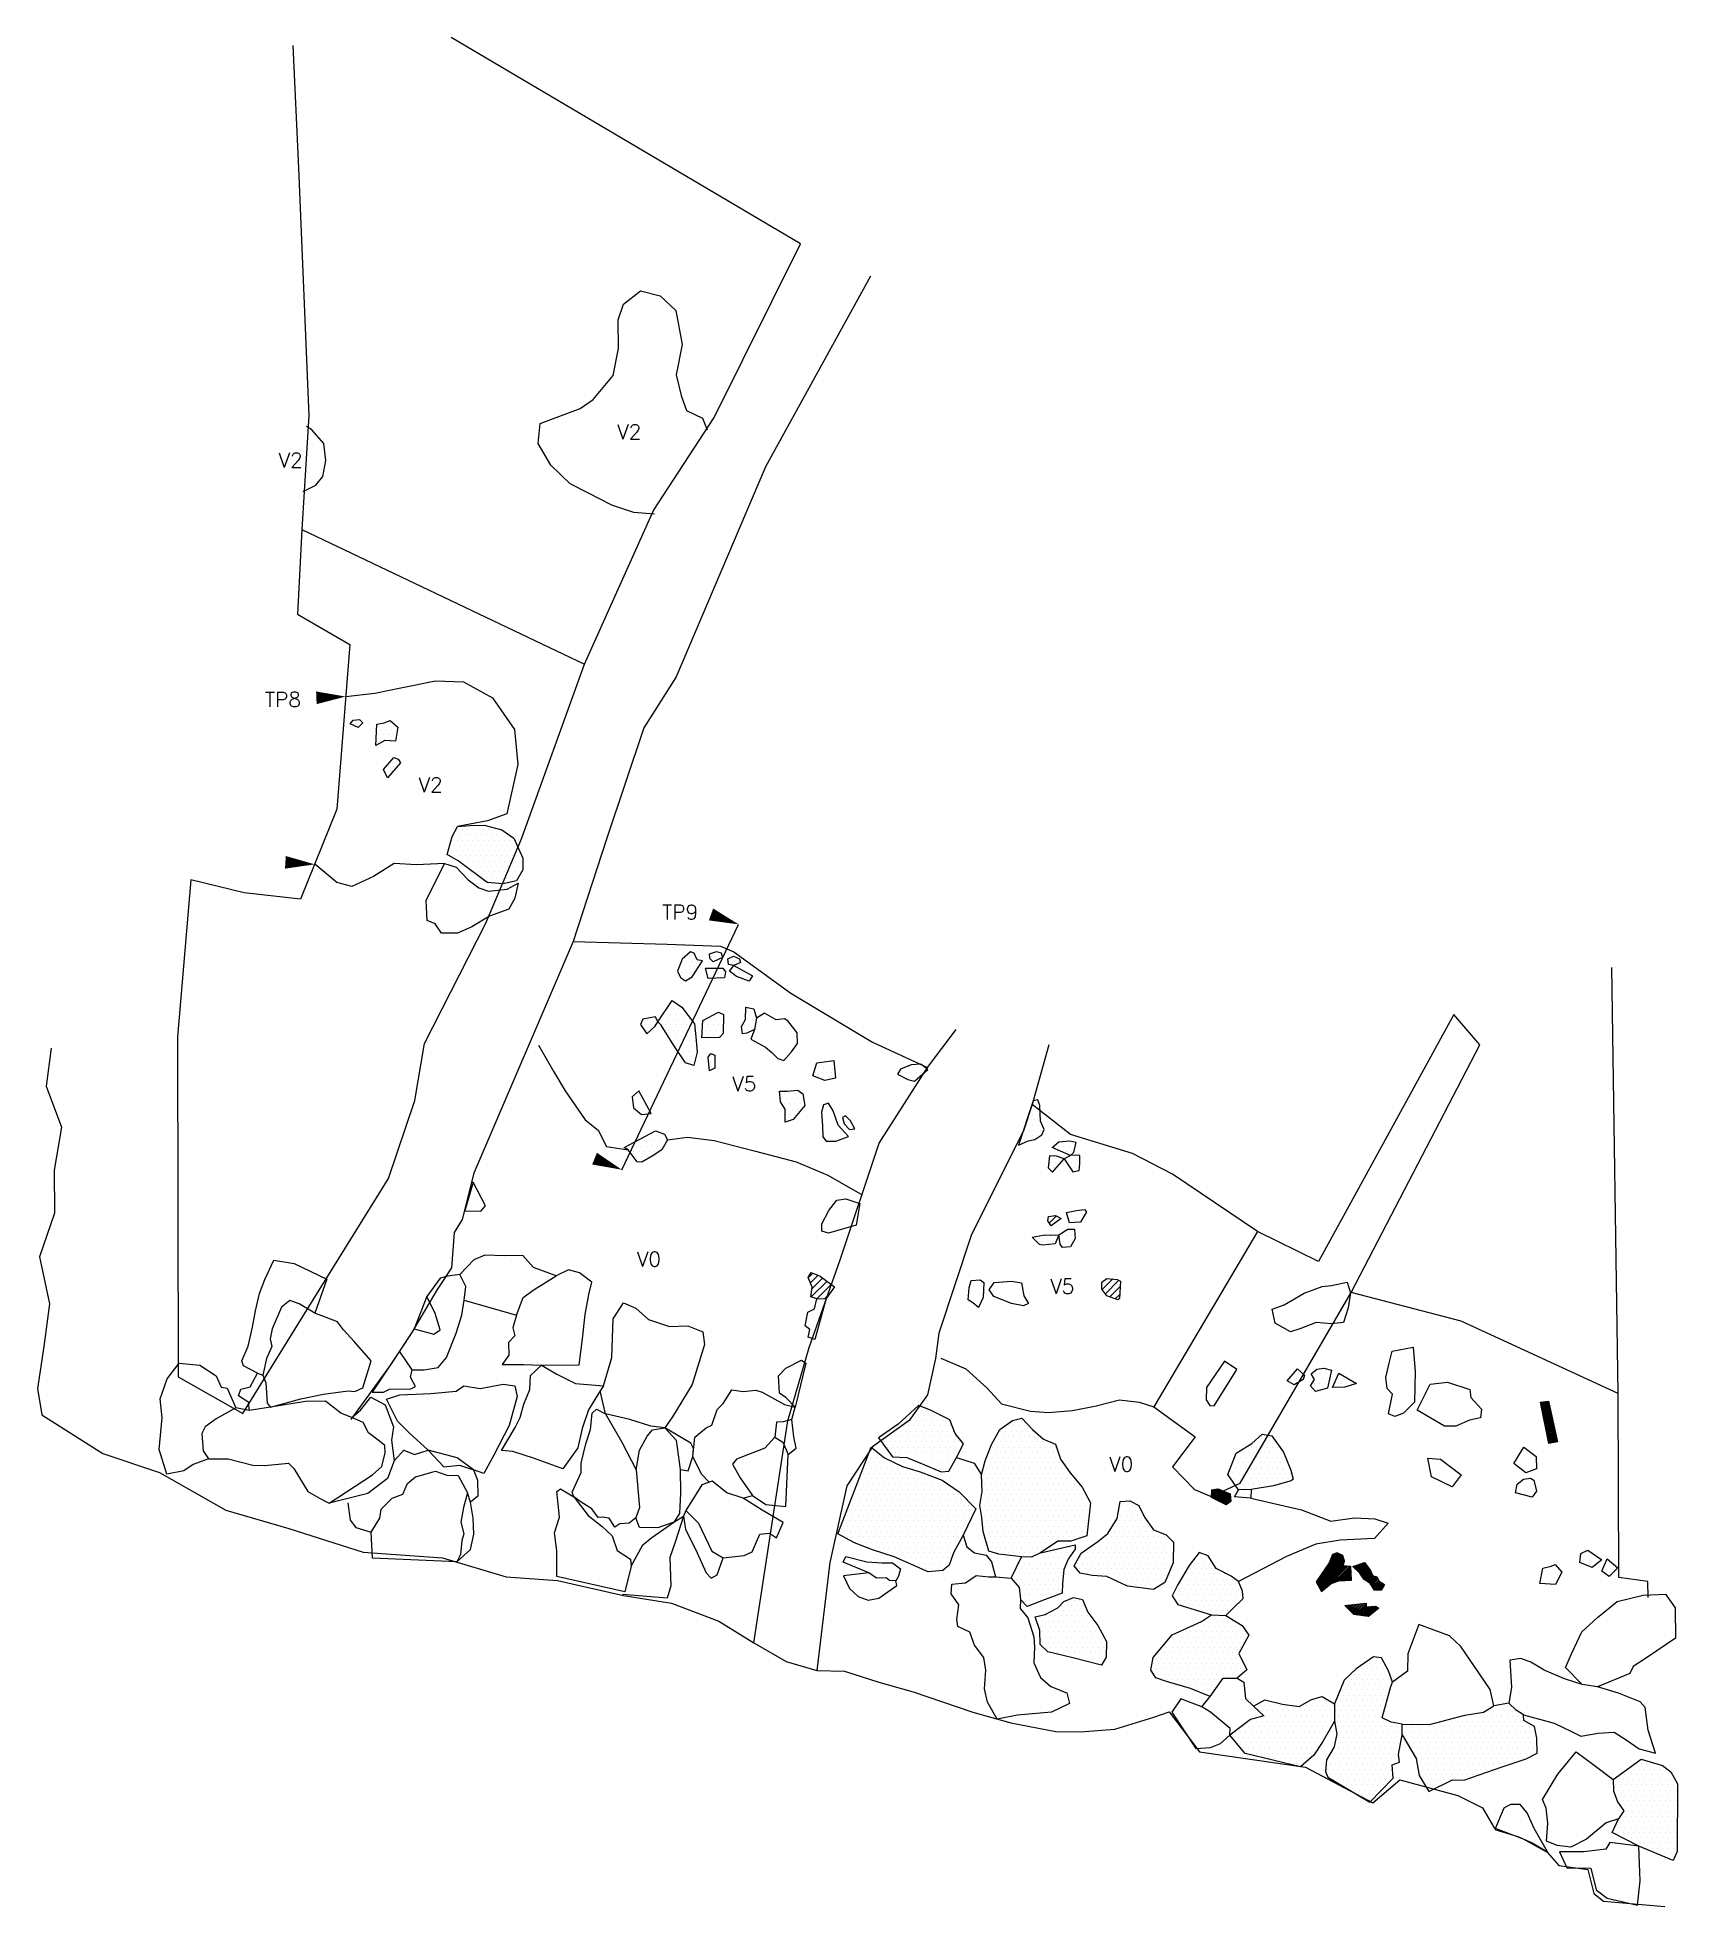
# Model space of a CAD drawing. Header units: metres. Extents: x -8.99 to -5.1, y -14.54 to -10.11.
import ezdxf

# ---------------------------------------------------------------- set-up
doc = ezdxf.new("R2010")
doc.units = ezdxf.units.M
doc.header["$LTSCALE"] = 25
doc.header["$MEASUREMENT"] = 0
doc.linetypes.add('STRICHPUNKTX2', pattern=[2, 1, -0.5, 0, -0.5])
doc.layers.get('0').update_dxf_attribs({"linetype": 'CONTINUOUS'})
for name, color, linetype in [('BEFUND', 1, 'CONTINUOUS'), ('BEFUNDSCHRAFF', 1, 'CONTINUOUS'), ('FEUER', 1, 'CONTINUOUS'), ('GRABUNGSGRENZE', 3, 'STRICHPUNKTX2'), ('KNOCHEN', 2, 'CONTINUOUS'), ('KNOCHENSCHRAFF', 2, 'CONTINUOUS'), ('STEINE', 4, 'CONTINUOUS'), ('STEINESCHRAFF', 4, 'CONTINUOUS'), ('TPROFIL', 3, 'CONTINUOUS')]:
    doc.layers.add(name, color=color, linetype=linetype)
doc.styles.get("Standard").update_dxf_attribs({"font": 'txt.shx'})

msp = doc.modelspace()

# ---------------------------------------------------------------- texts
at = {"layer": 'BEFUNDSCHRAFF'}
for s, p in [('V2', (-7.6143, -11.063)), ('V2', (-8.4165, -11.1302)), ('V2', (-8.0849, -11.899)), ('V5', (-7.3419, -12.6073)), ('V0', (-7.5677, -13.0226)), ('V5', (-6.5884, -13.0868)), ('V0', (-6.4489, -13.508))]:
    msp.add_text(s, height=0.035, dxfattribs=at).set_placement(p)
at = {"layer": 'TPROFIL'}
for s, p in [('TP8', (-8.449, -11.6968)), ('TP9', (-7.5081, -12.2007))]:
    msp.add_text(s, height=0.035, dxfattribs=at).set_placement(p)

# ---------------------------------------------------------------- blocks, each defined once
blk = doc.blocks.new('*X1')
at = {"color": 0}
for p, q in [((-659.09, -1291.95), (-657.43, -1290.29)), ((-656.34, -1290.97), (-656.27, -1290.89)), ((-716.16, -1304.83), (-715.12, -1303.78)), ((-715.66, -1306.1), (-713.85, -1304.28)), ((-715.46, -1309.43), (-711.72, -1305.69)), ((-715.32, -1307.52), (-712.73, -1304.93)), ((-646.64, -1306.02), (-646.4, -1305.78)), ((-646.55, -1307.69), (-644.04, -1305.19)), ((-645.81, -1308.72), (-642.58, -1305.49)), ((-714.14, -1309.88), (-710.72, -1306.45)), ((-712.29, -1309.8), (-711.08, -1308.59)), ((-644.76, -1309.44), (-642.29, -1306.97)), ((-643.46, -1309.9), (-642.4, -1308.85))]:
    blk.add_line(p, q, dxfattribs=at)
blk = doc.blocks.new('*X2')
at = {"color": 0}
for p, q in [((-824.375, -1173.75), (-824.375, -1173.75)), ((-823.125, -1173.75), (-823.125, -1173.75)), ((-818.125, -1176.25), (-818.125, -1176.25)), ((-817.5, -1175), (-817.5, -1175)), ((-817.5, -1177.5), (-817.5, -1177.5)), ((-816.875, -1173.75), (-816.875, -1173.75)), ((-816.875, -1176.25), (-816.875, -1176.25)), ((-816.25, -1175), (-816.25, -1175)), ((-816.25, -1177.5), (-816.25, -1177.5)), ((-815.625, -1173.75), (-815.625, -1173.75)), ((-815.625, -1176.25), (-815.625, -1176.25)), ((-815, -1175), (-815, -1175)), ((-815, -1177.5), (-815, -1177.5)), ((-814.375, -1173.75), (-814.375, -1173.75)), ((-814.375, -1176.25), (-814.375, -1176.25)), ((-813.75, -1175), (-813.75, -1175)), ((-816.25, -1185), (-816.25, -1185)), ((-815.625, -1183.75), (-815.625, -1183.75)), ((-815, -1182.5), (-815, -1182.5)), ((-815, -1185), (-815, -1185)), ((-814.375, -1183.75), (-814.375, -1183.75)), ((-813.75, -1182.5), (-813.75, -1182.5)), ((-799.375, -1198.75), (-799.375, -1198.75)), ((-798.125, -1198.75), (-798.125, -1198.75)), ((-796.875, -1198.75), (-796.875, -1198.75)), ((-795.625, -1198.75), (-795.625, -1198.75)), ((-794.375, -1198.75), (-794.375, -1198.75)), ((-793.125, -1198.75), (-793.125, -1198.75)), ((-791.875, -1198.75), (-791.875, -1198.75)), ((-790.625, -1198.75), (-790.625, -1198.75)), ((-789.375, -1198.75), (-789.375, -1198.75)), ((-800.625, -1201.25), (-800.625, -1201.25)), ((-800.625, -1203.75), (-800.625, -1203.75)), ((-800, -1200), (-800, -1200)), ((-800, -1202.5), (-800, -1202.5)), ((-799.375, -1201.25), (-799.375, -1201.25)), ((-799.375, -1203.75), (-799.375, -1203.75)), ((-798.75, -1200), (-798.75, -1200)), ((-798.75, -1202.5), (-798.75, -1202.5)), ((-798.125, -1201.25), (-798.125, -1201.25)), ((-798.125, -1203.75), (-798.125, -1203.75)), ((-797.5, -1200), (-797.5, -1200)), ((-797.5, -1202.5), (-797.5, -1202.5)), ((-796.875, -1201.25), (-796.875, -1201.25)), ((-796.875, -1203.75), (-796.875, -1203.75)), ((-796.25, -1200), (-796.25, -1200)), ((-796.25, -1202.5), (-796.25, -1202.5)), ((-795.625, -1201.25), (-795.625, -1201.25)), ((-795.625, -1203.75), (-795.625, -1203.75)), ((-795, -1200), (-795, -1200)), ((-795, -1202.5), (-795, -1202.5)), ((-794.375, -1201.25), (-794.375, -1201.25)), ((-794.375, -1203.75), (-794.375, -1203.75)), ((-793.75, -1200), (-793.75, -1200)), ((-793.75, -1202.5), (-793.75, -1202.5)), ((-793.125, -1201.25), (-793.125, -1201.25)), ((-793.125, -1203.75), (-793.125, -1203.75)), ((-792.5, -1200), (-792.5, -1200)), ((-792.5, -1202.5), (-792.5, -1202.5)), ((-791.875, -1201.25), (-791.875, -1201.25)), ((-791.875, -1203.75), (-791.875, -1203.75)), ((-791.25, -1200), (-791.25, -1200)), ((-791.25, -1202.5), (-791.25, -1202.5)), ((-790.625, -1201.25), (-790.625, -1201.25)), ((-790.625, -1203.75), (-790.625, -1203.75)), ((-790, -1200), (-790, -1200)), ((-790, -1202.5), (-790, -1202.5)), ((-789.375, -1201.25), (-789.375, -1201.25)), ((-789.375, -1203.75), (-789.375, -1203.75)), ((-788.75, -1200), (-788.75, -1200)), ((-788.75, -1202.5), (-788.75, -1202.5)), ((-788.125, -1201.25), (-788.125, -1201.25)), ((-788.125, -1203.75), (-788.125, -1203.75)), ((-787.5, -1200), (-787.5, -1200)), ((-787.5, -1202.5), (-787.5, -1202.5)), ((-786.875, -1201.25), (-786.875, -1201.25)), ((-786.875, -1203.75), (-786.875, -1203.75)), ((-786.25, -1202.5), (-786.25, -1202.5)), ((-785.625, -1203.75), (-785.625, -1203.75)), ((-800, -1205), (-800, -1205)), ((-798.75, -1205), (-798.75, -1205)), ((-798.125, -1206.25), (-798.125, -1206.25)), ((-797.5, -1205), (-797.5, -1205)), ((-796.875, -1206.25), (-796.875, -1206.25)), ((-796.25, -1205), (-796.25, -1205)), ((-796.25, -1207.5), (-796.25, -1207.5)), ((-795.625, -1206.25), (-795.625, -1206.25)), ((-795, -1205), (-795, -1205)), ((-795, -1207.5), (-795, -1207.5)), ((-794.375, -1206.25), (-794.375, -1206.25)), ((-793.75, -1205), (-793.75, -1205)), ((-793.75, -1207.5), (-793.75, -1207.5)), ((-793.125, -1206.25), (-793.125, -1206.25)), ((-792.5, -1205), (-792.5, -1205)), ((-792.5, -1207.5), (-792.5, -1207.5)), ((-791.875, -1206.25), (-791.875, -1206.25)), ((-791.25, -1205), (-791.25, -1205)), ((-791.25, -1207.5), (-791.25, -1207.5)), ((-790.625, -1206.25), (-790.625, -1206.25)), ((-790, -1205), (-790, -1205)), ((-790, -1207.5), (-790, -1207.5)), ((-789.375, -1206.25), (-789.375, -1206.25)), ((-788.75, -1205), (-788.75, -1205)), ((-788.75, -1207.5), (-788.75, -1207.5)), ((-788.125, -1206.25), (-788.125, -1206.25)), ((-787.5, -1205), (-787.5, -1205)), ((-787.5, -1207.5), (-787.5, -1207.5)), ((-786.875, -1206.25), (-786.875, -1206.25)), ((-786.25, -1205), (-786.25, -1205)), ((-786.25, -1207.5), (-786.25, -1207.5)), ((-785.625, -1206.25), (-785.625, -1206.25)), ((-785, -1205), (-785, -1205)), ((-785, -1207.5), (-785, -1207.5)), ((-784.375, -1206.25), (-784.375, -1206.25)), ((-795.625, -1208.75), (-795.625, -1208.75)), ((-794.375, -1208.75), (-794.375, -1208.75)), ((-793.75, -1210), (-793.75, -1210)), ((-793.125, -1208.75), (-793.125, -1208.75)), ((-792.5, -1210), (-792.5, -1210)), ((-791.875, -1208.75), (-791.875, -1208.75)), ((-791.875, -1211.25), (-791.875, -1211.25)), ((-791.25, -1210), (-791.25, -1210)), ((-790.625, -1208.75), (-790.625, -1208.75)), ((-790.625, -1211.25), (-790.625, -1211.25)), ((-790, -1210), (-790, -1210)), ((-789.375, -1208.75), (-789.375, -1208.75)), ((-789.375, -1211.25), (-789.375, -1211.25)), ((-788.75, -1210), (-788.75, -1210)), ((-788.125, -1208.75), (-788.125, -1208.75)), ((-788.125, -1211.25), (-788.125, -1211.25)), ((-787.5, -1210), (-787.5, -1210)), ((-786.875, -1208.75), (-786.875, -1208.75)), ((-786.25, -1210), (-786.25, -1210)), ((-785.625, -1208.75), (-785.625, -1208.75)), ((-785, -1210), (-785, -1210)), ((-784.375, -1208.75), (-784.375, -1208.75))]:
    blk.add_line(p, q, dxfattribs=at)
blk = doc.blocks.new('*X3')
at = {"color": 0}
for p, q in [((-746.25, -1230), (-746.25, -1230)), ((-745, -1230), (-745, -1230)), ((-744.375, -1228.75), (-744.375, -1228.75)), ((-743.75, -1230), (-743.75, -1230)), ((-743.125, -1228.75), (-743.125, -1228.75)), ((-742.5, -1230), (-742.5, -1230)), ((-739.375, -1228.75), (-739.375, -1228.75)), ((-738.75, -1230), (-738.75, -1230)), ((-738.125, -1228.75), (-738.125, -1228.75)), ((-736.875, -1228.75), (-736.875, -1228.75)), ((-735, -1230), (-735, -1230)), ((-733.75, -1230), (-733.75, -1230)), ((-732.5, -1230), (-732.5, -1230)), ((-746.25, -1232.5), (-746.25, -1232.5)), ((-745.625, -1231.25), (-745.625, -1231.25)), ((-745.625, -1233.75), (-745.625, -1233.75)), ((-745, -1232.5), (-745, -1232.5)), ((-744.375, -1231.25), (-744.375, -1231.25)), ((-744.375, -1233.75), (-744.375, -1233.75)), ((-743.75, -1232.5), (-743.75, -1232.5)), ((-743.125, -1231.25), (-743.125, -1231.25)), ((-740, -1232.5), (-740, -1232.5)), ((-739.375, -1233.75), (-739.375, -1233.75)), ((-738.75, -1232.5), (-738.75, -1232.5)), ((-738.125, -1233.75), (-738.125, -1233.75)), ((-737.5, -1232.5), (-737.5, -1232.5)), ((-736.875, -1233.75), (-736.875, -1233.75)), ((-736.25, -1232.5), (-736.25, -1232.5)), ((-733.75, -1232.5), (-733.75, -1232.5)), ((-732.5, -1232.5), (-732.5, -1232.5)), ((-731.875, -1233.75), (-731.875, -1233.75)), ((-731.25, -1232.5), (-731.25, -1232.5)), ((-730.625, -1233.75), (-730.625, -1233.75)), ((-754.375, -1243.75), (-754.375, -1243.75)), ((-753.125, -1243.75), (-753.125, -1243.75)), ((-750.625, -1243.75), (-750.625, -1243.75)), ((-750, -1242.5), (-750, -1242.5)), ((-749.375, -1241.25), (-749.375, -1241.25)), ((-749.375, -1243.75), (-749.375, -1243.75)), ((-748.75, -1240), (-748.75, -1240)), ((-748.75, -1242.5), (-748.75, -1242.5)), ((-748.125, -1241.25), (-748.125, -1241.25)), ((-748.125, -1243.75), (-748.125, -1243.75)), ((-747.5, -1240), (-747.5, -1240)), ((-747.5, -1242.5), (-747.5, -1242.5)), ((-746.875, -1241.25), (-746.875, -1241.25)), ((-746.875, -1243.75), (-746.875, -1243.75)), ((-746.25, -1242.5), (-746.25, -1242.5)), ((-745.625, -1243.75), (-745.625, -1243.75)), ((-745, -1242.5), (-745, -1242.5)), ((-744.375, -1243.75), (-744.375, -1243.75)), ((-740.625, -1243.75), (-740.625, -1243.75)), ((-739.375, -1243.75), (-739.375, -1243.75)), ((-738.125, -1243.75), (-738.125, -1243.75)), ((-737.5, -1242.5), (-737.5, -1242.5)), ((-736.875, -1243.75), (-736.875, -1243.75)), ((-730.625, -1241.25), (-730.625, -1241.25)), ((-730.625, -1243.75), (-730.625, -1243.75)), ((-730, -1242.5), (-730, -1242.5)), ((-729.375, -1241.25), (-729.375, -1241.25)), ((-729.375, -1243.75), (-729.375, -1243.75)), ((-728.75, -1242.5), (-728.75, -1242.5)), ((-755, -1245), (-755, -1245)), ((-754.375, -1246.25), (-754.375, -1246.25)), ((-753.75, -1245), (-753.75, -1245)), ((-752.5, -1245), (-752.5, -1245)), ((-750, -1245), (-750, -1245)), ((-749.375, -1246.25), (-749.375, -1246.25)), ((-748.75, -1245), (-748.75, -1245)), ((-748.75, -1247.5), (-748.75, -1247.5)), ((-748.125, -1246.25), (-748.125, -1246.25)), ((-747.5, -1245), (-747.5, -1245)), ((-747.5, -1247.5), (-747.5, -1247.5)), ((-746.875, -1246.25), (-746.875, -1246.25)), ((-746.25, -1245), (-746.25, -1245)), ((-746.25, -1247.5), (-746.25, -1247.5)), ((-745.625, -1246.25), (-745.625, -1246.25)), ((-745, -1245), (-745, -1245)), ((-745, -1247.5), (-745, -1247.5)), ((-744.375, -1246.25), (-744.375, -1246.25)), ((-743.75, -1245), (-743.75, -1245)), ((-743.75, -1247.5), (-743.75, -1247.5)), ((-743.125, -1246.25), (-743.125, -1246.25)), ((-741.25, -1247.5), (-741.25, -1247.5)), ((-740.625, -1246.25), (-740.625, -1246.25)), ((-740, -1245), (-740, -1245)), ((-740, -1247.5), (-740, -1247.5)), ((-739.375, -1246.25), (-739.375, -1246.25)), ((-738.75, -1245), (-738.75, -1245)), ((-738.75, -1247.5), (-738.75, -1247.5)), ((-738.125, -1246.25), (-738.125, -1246.25)), ((-737.5, -1245), (-737.5, -1245)), ((-737.5, -1247.5), (-737.5, -1247.5)), ((-736.875, -1246.25), (-736.875, -1246.25)), ((-731.875, -1246.25), (-731.875, -1246.25)), ((-731.25, -1245), (-731.25, -1245)), ((-730.625, -1246.25), (-730.625, -1246.25)), ((-730, -1245), (-730, -1245)), ((-729.375, -1246.25), (-729.375, -1246.25)), ((-728.75, -1245), (-728.75, -1245)), ((-748.125, -1248.75), (-748.125, -1248.75)), ((-747.5, -1250), (-747.5, -1250)), ((-746.875, -1248.75), (-746.875, -1248.75)), ((-746.875, -1251.25), (-746.875, -1251.25)), ((-746.25, -1250), (-746.25, -1250)), ((-746.25, -1252.5), (-746.25, -1252.5)), ((-745.625, -1248.75), (-745.625, -1248.75)), ((-745.625, -1251.25), (-745.625, -1251.25)), ((-745, -1250), (-745, -1250)), ((-745, -1252.5), (-745, -1252.5)), ((-744.375, -1248.75), (-744.375, -1248.75)), ((-744.375, -1251.25), (-744.375, -1251.25)), ((-743.75, -1250), (-743.75, -1250)), ((-743.75, -1252.5), (-743.75, -1252.5)), ((-743.125, -1248.75), (-743.125, -1248.75)), ((-743.125, -1251.25), (-743.125, -1251.25)), ((-738.75, -1252.5), (-738.75, -1252.5)), ((-744.375, -1253.75), (-744.375, -1253.75)), ((-743.125, -1253.75), (-743.125, -1253.75)), ((-739.375, -1253.75), (-739.375, -1253.75)), ((-738.75, -1255), (-738.75, -1255)), ((-714.375, -1256.25), (-714.375, -1256.25)), ((-713.75, -1255), (-713.75, -1255)), ((-713.125, -1256.25), (-713.125, -1256.25)), ((-712.5, -1255), (-712.5, -1255)), ((-711.875, -1253.75), (-711.875, -1253.75)), ((-711.875, -1256.25), (-711.875, -1256.25)), ((-711.25, -1255), (-711.25, -1255)), ((-710.625, -1253.75), (-710.625, -1253.75)), ((-710.625, -1256.25), (-710.625, -1256.25)), ((-710, -1255), (-710, -1255)), ((-694.375, -1256.25), (-694.375, -1256.25)), ((-693.125, -1256.25), (-693.125, -1256.25)), ((-692.5, -1255), (-692.5, -1255)), ((-691.875, -1256.25), (-691.875, -1256.25)), ((-691.25, -1255), (-691.25, -1255)), ((-690.625, -1256.25), (-690.625, -1256.25)), ((-690, -1255), (-690, -1255)), ((-689.375, -1256.25), (-689.375, -1256.25)), ((-688.75, -1255), (-688.75, -1255)), ((-721.875, -1261.25), (-721.875, -1261.25)), ((-720.625, -1261.25), (-720.625, -1261.25)), ((-719.375, -1261.25), (-719.375, -1261.25)), ((-718.125, -1261.25), (-718.125, -1261.25)), ((-713.75, -1257.5), (-713.75, -1257.5)), ((-712.5, -1257.5), (-712.5, -1257.5)), ((-711.25, -1257.5), (-711.25, -1257.5)), ((-710, -1257.5), (-710, -1257.5)), ((-692.5, -1257.5), (-692.5, -1257.5)), ((-691.25, -1257.5), (-691.25, -1257.5)), ((-722.5, -1262.5), (-722.5, -1262.5)), ((-721.875, -1263.75), (-721.875, -1263.75)), ((-721.25, -1262.5), (-721.25, -1262.5)), ((-721.25, -1265), (-721.25, -1265)), ((-720.625, -1263.75), (-720.625, -1263.75)), ((-720, -1262.5), (-720, -1262.5)), ((-720, -1265), (-720, -1265)), ((-719.375, -1263.75), (-719.375, -1263.75)), ((-718.75, -1262.5), (-718.75, -1262.5)), ((-718.75, -1265), (-718.75, -1265)), ((-718.125, -1263.75), (-718.125, -1263.75)), ((-717.5, -1262.5), (-717.5, -1262.5)), ((-721.25, -1267.5), (-721.25, -1267.5)), ((-720.625, -1266.25), (-720.625, -1266.25)), ((-719.375, -1266.25), (-719.375, -1266.25)), ((-758.125, -1273.75), (-758.125, -1273.75)), ((-756.875, -1273.75), (-756.875, -1273.75)), ((-756.25, -1272.5), (-756.25, -1272.5)), ((-755.625, -1273.75), (-755.625, -1273.75)), ((-755, -1272.5), (-755, -1272.5)), ((-754.375, -1271.25), (-754.375, -1271.25)), ((-754.375, -1273.75), (-754.375, -1273.75)), ((-753.75, -1272.5), (-753.75, -1272.5)), ((-753.125, -1271.25), (-753.125, -1271.25)), ((-753.125, -1273.75), (-753.125, -1273.75)), ((-752.5, -1272.5), (-752.5, -1272.5)), ((-751.875, -1271.25), (-751.875, -1271.25)), ((-751.875, -1273.75), (-751.875, -1273.75)), ((-751.25, -1272.5), (-751.25, -1272.5)), ((-750.625, -1271.25), (-750.625, -1271.25)), ((-750.625, -1273.75), (-750.625, -1273.75)), ((-750, -1272.5), (-750, -1272.5)), ((-757.5, -1275), (-757.5, -1275)), ((-756.875, -1276.25), (-756.875, -1276.25)), ((-756.25, -1275), (-756.25, -1275)), ((-755.625, -1276.25), (-755.625, -1276.25)), ((-755, -1275), (-755, -1275)), ((-754.375, -1276.25), (-754.375, -1276.25)), ((-753.75, -1275), (-753.75, -1275)), ((-752.5, -1275), (-752.5, -1275))]:
    blk.add_line(p, q, dxfattribs=at)
blk = doc.blocks.new('*X4')
at = {"color": 0}
for p, q in [((-663.125, -1263.75), (-663.125, -1263.75)), ((-662.5, -1265), (-662.5, -1265)), ((-661.875, -1263.75), (-661.875, -1263.75)), ((-665, -1270), (-665, -1270)), ((-664.375, -1268.75), (-664.375, -1268.75)), ((-663.75, -1267.5), (-663.75, -1267.5)), ((-663.75, -1270), (-663.75, -1270)), ((-663.125, -1266.25), (-663.125, -1266.25)), ((-663.125, -1268.75), (-663.125, -1268.75)), ((-662.5, -1267.5), (-662.5, -1267.5)), ((-662.5, -1270), (-662.5, -1270)), ((-661.875, -1266.25), (-661.875, -1266.25)), ((-661.875, -1268.75), (-661.875, -1268.75)), ((-661.25, -1267.5), (-661.25, -1267.5)), ((-661.25, -1270), (-661.25, -1270)), ((-665.625, -1271.25), (-665.625, -1271.25)), ((-665, -1272.5), (-665, -1272.5)), ((-664.375, -1271.25), (-664.375, -1271.25)), ((-663.125, -1271.25), (-663.125, -1271.25)), ((-661.875, -1271.25), (-661.875, -1271.25)), ((-656.875, -1273.75), (-656.875, -1273.75)), ((-655.625, -1273.75), (-655.625, -1273.75)), ((-654.375, -1273.75), (-654.375, -1273.75)), ((-653.125, -1273.75), (-653.125, -1273.75)), ((-658.75, -1277.5), (-658.75, -1277.5)), ((-658.125, -1276.25), (-658.125, -1276.25)), ((-658.125, -1278.75), (-658.125, -1278.75)), ((-657.5, -1277.5), (-657.5, -1277.5)), ((-656.25, -1275), (-656.25, -1275)), ((-656.25, -1277.5), (-656.25, -1277.5)), ((-655, -1275), (-655, -1275)), ((-655, -1277.5), (-655, -1277.5)), ((-654.375, -1276.25), (-654.375, -1276.25)), ((-653.75, -1275), (-653.75, -1275)), ((-653.75, -1277.5), (-653.75, -1277.5)), ((-653.125, -1276.25), (-653.125, -1276.25)), ((-653.125, -1278.75), (-653.125, -1278.75)), ((-652.5, -1277.5), (-652.5, -1277.5)), ((-651.875, -1276.25), (-651.875, -1276.25))]:
    blk.add_line(p, q, dxfattribs=at)
blk = doc.blocks.new('*X5')
at = {"color": 0}
for p, q in [((-690.625, -1336.25), (-690.625, -1336.25)), ((-689.375, -1336.25), (-689.375, -1336.25)), ((-688.125, -1336.25), (-688.125, -1336.25)), ((-696.875, -1341.25), (-696.875, -1341.25)), ((-695.625, -1341.25), (-695.625, -1341.25)), ((-695, -1340), (-695, -1340)), ((-694.375, -1341.25), (-694.375, -1341.25)), ((-693.75, -1340), (-693.75, -1340)), ((-693.125, -1338.75), (-693.125, -1338.75)), ((-693.125, -1341.25), (-693.125, -1341.25)), ((-692.5, -1337.5), (-692.5, -1337.5)), ((-692.5, -1340), (-692.5, -1340)), ((-691.875, -1338.75), (-691.875, -1338.75)), ((-691.875, -1341.25), (-691.875, -1341.25)), ((-691.25, -1337.5), (-691.25, -1337.5)), ((-691.25, -1340), (-691.25, -1340)), ((-690.625, -1338.75), (-690.625, -1338.75)), ((-690.625, -1341.25), (-690.625, -1341.25)), ((-690, -1337.5), (-690, -1337.5)), ((-690, -1340), (-690, -1340)), ((-689.375, -1338.75), (-689.375, -1338.75)), ((-689.375, -1341.25), (-689.375, -1341.25)), ((-688.75, -1337.5), (-688.75, -1337.5)), ((-688.75, -1340), (-688.75, -1340)), ((-688.125, -1338.75), (-688.125, -1338.75)), ((-688.125, -1341.25), (-688.125, -1341.25)), ((-687.5, -1337.5), (-687.5, -1337.5)), ((-687.5, -1340), (-687.5, -1340)), ((-686.875, -1338.75), (-686.875, -1338.75)), ((-686.875, -1341.25), (-686.875, -1341.25)), ((-686.25, -1337.5), (-686.25, -1337.5)), ((-686.25, -1340), (-686.25, -1340)), ((-685.625, -1338.75), (-685.625, -1338.75)), ((-685.625, -1341.25), (-685.625, -1341.25)), ((-685, -1337.5), (-685, -1337.5)), ((-685, -1340), (-685, -1340)), ((-684.375, -1338.75), (-684.375, -1338.75)), ((-684.375, -1341.25), (-684.375, -1341.25)), ((-683.75, -1340), (-683.75, -1340)), ((-683.125, -1338.75), (-683.125, -1338.75)), ((-683.125, -1341.25), (-683.125, -1341.25)), ((-682.5, -1340), (-682.5, -1340)), ((-681.875, -1341.25), (-681.875, -1341.25)), ((-670.625, -1341.25), (-670.625, -1341.25)), ((-669.375, -1341.25), (-669.375, -1341.25)), ((-668.75, -1340), (-668.75, -1340)), ((-668.125, -1341.25), (-668.125, -1341.25)), ((-667.5, -1340), (-667.5, -1340)), ((-666.875, -1338.75), (-666.875, -1338.75)), ((-666.875, -1341.25), (-666.875, -1341.25)), ((-666.25, -1340), (-666.25, -1340)), ((-665.625, -1338.75), (-665.625, -1338.75)), ((-665.625, -1341.25), (-665.625, -1341.25)), ((-665, -1340), (-665, -1340)), ((-664.375, -1341.25), (-664.375, -1341.25)), ((-663.125, -1341.25), (-663.125, -1341.25)), ((-698.75, -1342.5), (-698.75, -1342.5)), ((-698.125, -1343.75), (-698.125, -1343.75)), ((-697.5, -1342.5), (-697.5, -1342.5)), ((-697.5, -1345), (-697.5, -1345)), ((-696.875, -1343.75), (-696.875, -1343.75)), ((-696.25, -1342.5), (-696.25, -1342.5)), ((-696.25, -1345), (-696.25, -1345)), ((-695.625, -1343.75), (-695.625, -1343.75)), ((-695, -1342.5), (-695, -1342.5)), ((-695, -1345), (-695, -1345)), ((-694.375, -1343.75), (-694.375, -1343.75)), ((-693.75, -1342.5), (-693.75, -1342.5)), ((-693.75, -1345), (-693.75, -1345)), ((-693.125, -1343.75), (-693.125, -1343.75)), ((-692.5, -1342.5), (-692.5, -1342.5)), ((-692.5, -1345), (-692.5, -1345)), ((-691.875, -1343.75), (-691.875, -1343.75)), ((-691.25, -1342.5), (-691.25, -1342.5)), ((-691.25, -1345), (-691.25, -1345)), ((-690.625, -1343.75), (-690.625, -1343.75)), ((-690, -1342.5), (-690, -1342.5)), ((-690, -1345), (-690, -1345)), ((-689.375, -1343.75), (-689.375, -1343.75)), ((-688.75, -1342.5), (-688.75, -1342.5)), ((-688.75, -1345), (-688.75, -1345)), ((-688.125, -1343.75), (-688.125, -1343.75)), ((-687.5, -1342.5), (-687.5, -1342.5)), ((-687.5, -1345), (-687.5, -1345)), ((-686.875, -1343.75), (-686.875, -1343.75)), ((-686.25, -1342.5), (-686.25, -1342.5)), ((-686.25, -1345), (-686.25, -1345)), ((-685.625, -1343.75), (-685.625, -1343.75)), ((-685, -1342.5), (-685, -1342.5)), ((-685, -1345), (-685, -1345)), ((-684.375, -1343.75), (-684.375, -1343.75)), ((-683.75, -1342.5), (-683.75, -1342.5)), ((-683.75, -1345), (-683.75, -1345)), ((-683.125, -1343.75), (-683.125, -1343.75)), ((-682.5, -1342.5), (-682.5, -1342.5)), ((-682.5, -1345), (-682.5, -1345)), ((-681.875, -1343.75), (-681.875, -1343.75)), ((-681.25, -1342.5), (-681.25, -1342.5)), ((-681.25, -1345), (-681.25, -1345)), ((-680.625, -1343.75), (-680.625, -1343.75)), ((-680, -1345), (-680, -1345)), ((-672.5, -1345), (-672.5, -1345)), ((-671.875, -1343.75), (-671.875, -1343.75)), ((-671.25, -1342.5), (-671.25, -1342.5)), ((-671.25, -1345), (-671.25, -1345)), ((-670.625, -1343.75), (-670.625, -1343.75)), ((-670, -1342.5), (-670, -1342.5)), ((-670, -1345), (-670, -1345)), ((-669.375, -1343.75), (-669.375, -1343.75)), ((-668.75, -1342.5), (-668.75, -1342.5)), ((-668.75, -1345), (-668.75, -1345)), ((-668.125, -1343.75), (-668.125, -1343.75)), ((-667.5, -1342.5), (-667.5, -1342.5)), ((-667.5, -1345), (-667.5, -1345)), ((-666.875, -1343.75), (-666.875, -1343.75)), ((-666.25, -1342.5), (-666.25, -1342.5)), ((-666.25, -1345), (-666.25, -1345)), ((-665.625, -1343.75), (-665.625, -1343.75)), ((-665, -1342.5), (-665, -1342.5)), ((-665, -1345), (-665, -1345)), ((-664.375, -1343.75), (-664.375, -1343.75)), ((-663.75, -1342.5), (-663.75, -1342.5)), ((-663.75, -1345), (-663.75, -1345)), ((-663.125, -1343.75), (-663.125, -1343.75)), ((-662.5, -1342.5), (-662.5, -1342.5)), ((-662.5, -1345), (-662.5, -1345)), ((-661.875, -1343.75), (-661.875, -1343.75)), ((-661.25, -1342.5), (-661.25, -1342.5)), ((-661.25, -1345), (-661.25, -1345)), ((-660.625, -1343.75), (-660.625, -1343.75)), ((-660, -1345), (-660, -1345)), ((-659.375, -1343.75), (-659.375, -1343.75)), ((-658.75, -1345), (-658.75, -1345)), ((-657.5, -1345), (-657.5, -1345)), ((-702.5, -1350), (-702.5, -1350)), ((-701.875, -1348.75), (-701.875, -1348.75)), ((-701.25, -1347.5), (-701.25, -1347.5)), ((-701.25, -1350), (-701.25, -1350)), ((-700.625, -1346.25), (-700.625, -1346.25)), ((-700.625, -1348.75), (-700.625, -1348.75)), ((-700, -1347.5), (-700, -1347.5)), ((-700, -1350), (-700, -1350)), ((-699.375, -1348.75), (-699.375, -1348.75)), ((-698.75, -1347.5), (-698.75, -1347.5)), ((-698.75, -1350), (-698.75, -1350)), ((-698.125, -1348.75), (-698.125, -1348.75)), ((-697.5, -1350), (-697.5, -1350)), ((-696.875, -1346.25), (-696.875, -1346.25)), ((-696.875, -1348.75), (-696.875, -1348.75)), ((-696.25, -1350), (-696.25, -1350)), ((-695.625, -1346.25), (-695.625, -1346.25)), ((-695.625, -1348.75), (-695.625, -1348.75)), ((-695, -1350), (-695, -1350)), ((-694.375, -1346.25), (-694.375, -1346.25)), ((-693.75, -1350), (-693.75, -1350)), ((-693.125, -1346.25), (-693.125, -1346.25)), ((-691.875, -1346.25), (-691.875, -1346.25)), ((-690.625, -1346.25), (-690.625, -1346.25)), ((-689.375, -1346.25), (-689.375, -1346.25)), ((-689.375, -1348.75), (-689.375, -1348.75)), ((-688.125, -1346.25), (-688.125, -1346.25)), ((-688.125, -1348.75), (-688.125, -1348.75)), ((-686.875, -1346.25), (-686.875, -1346.25)), ((-686.875, -1348.75), (-686.875, -1348.75)), ((-686.25, -1350), (-686.25, -1350)), ((-685.625, -1346.25), (-685.625, -1346.25)), ((-685.625, -1348.75), (-685.625, -1348.75)), ((-685, -1350), (-685, -1350)), ((-684.375, -1346.25), (-684.375, -1346.25)), ((-684.375, -1348.75), (-684.375, -1348.75)), ((-683.75, -1350), (-683.75, -1350)), ((-683.125, -1346.25), (-683.125, -1346.25)), ((-683.125, -1348.75), (-683.125, -1348.75)), ((-681.875, -1346.25), (-681.875, -1346.25)), ((-681.875, -1348.75), (-681.875, -1348.75)), ((-680.625, -1346.25), (-680.625, -1346.25)), ((-674.375, -1348.75), (-674.375, -1348.75)), ((-673.75, -1347.5), (-673.75, -1347.5)), ((-673.75, -1350), (-673.75, -1350)), ((-673.125, -1346.25), (-673.125, -1346.25)), ((-673.125, -1348.75), (-673.125, -1348.75)), ((-672.5, -1347.5), (-672.5, -1347.5)), ((-672.5, -1350), (-672.5, -1350)), ((-671.875, -1346.25), (-671.875, -1346.25)), ((-671.875, -1348.75), (-671.875, -1348.75)), ((-671.25, -1347.5), (-671.25, -1347.5)), ((-671.25, -1350), (-671.25, -1350)), ((-670.625, -1346.25), (-670.625, -1346.25)), ((-670.625, -1348.75), (-670.625, -1348.75)), ((-670, -1347.5), (-670, -1347.5)), ((-670, -1350), (-670, -1350)), ((-669.375, -1346.25), (-669.375, -1346.25)), ((-669.375, -1348.75), (-669.375, -1348.75)), ((-668.75, -1347.5), (-668.75, -1347.5)), ((-668.75, -1350), (-668.75, -1350)), ((-668.125, -1346.25), (-668.125, -1346.25)), ((-668.125, -1348.75), (-668.125, -1348.75)), ((-667.5, -1347.5), (-667.5, -1347.5)), ((-667.5, -1350), (-667.5, -1350)), ((-666.875, -1346.25), (-666.875, -1346.25)), ((-666.875, -1348.75), (-666.875, -1348.75)), ((-666.25, -1347.5), (-666.25, -1347.5)), ((-666.25, -1350), (-666.25, -1350)), ((-665.625, -1346.25), (-665.625, -1346.25)), ((-665.625, -1348.75), (-665.625, -1348.75)), ((-665, -1347.5), (-665, -1347.5)), ((-665, -1350), (-665, -1350)), ((-664.375, -1346.25), (-664.375, -1346.25)), ((-664.375, -1348.75), (-664.375, -1348.75)), ((-663.75, -1347.5), (-663.75, -1347.5)), ((-663.75, -1350), (-663.75, -1350)), ((-663.125, -1346.25), (-663.125, -1346.25)), ((-663.125, -1348.75), (-663.125, -1348.75)), ((-662.5, -1347.5), (-662.5, -1347.5)), ((-662.5, -1350), (-662.5, -1350)), ((-661.875, -1346.25), (-661.875, -1346.25)), ((-661.875, -1348.75), (-661.875, -1348.75)), ((-661.25, -1347.5), (-661.25, -1347.5)), ((-661.25, -1350), (-661.25, -1350)), ((-660.625, -1346.25), (-660.625, -1346.25)), ((-660.625, -1348.75), (-660.625, -1348.75)), ((-660, -1347.5), (-660, -1347.5)), ((-660, -1350), (-660, -1350)), ((-659.375, -1346.25), (-659.375, -1346.25)), ((-659.375, -1348.75), (-659.375, -1348.75)), ((-658.75, -1347.5), (-658.75, -1347.5)), ((-658.75, -1350), (-658.75, -1350)), ((-658.125, -1346.25), (-658.125, -1346.25)), ((-658.125, -1348.75), (-658.125, -1348.75)), ((-657.5, -1347.5), (-657.5, -1347.5)), ((-657.5, -1350), (-657.5, -1350)), ((-656.875, -1348.75), (-656.875, -1348.75)), ((-656.25, -1350), (-656.25, -1350)), ((-655, -1350), (-655, -1350)), ((-704.375, -1353.75), (-704.375, -1353.75)), ((-703.75, -1352.5), (-703.75, -1352.5)), ((-703.125, -1351.25), (-703.125, -1351.25)), ((-703.125, -1353.75), (-703.125, -1353.75)), ((-702.5, -1352.5), (-702.5, -1352.5)), ((-701.875, -1351.25), (-701.875, -1351.25)), ((-701.875, -1353.75), (-701.875, -1353.75)), ((-701.25, -1352.5), (-701.25, -1352.5)), ((-700.625, -1351.25), (-700.625, -1351.25)), ((-700.625, -1353.75), (-700.625, -1353.75)), ((-700, -1352.5), (-700, -1352.5)), ((-699.375, -1351.25), (-699.375, -1351.25)), ((-699.375, -1353.75), (-699.375, -1353.75)), ((-698.75, -1352.5), (-698.75, -1352.5)), ((-698.125, -1351.25), (-698.125, -1351.25)), ((-698.125, -1353.75), (-698.125, -1353.75)), ((-697.5, -1352.5), (-697.5, -1352.5)), ((-696.875, -1351.25), (-696.875, -1351.25)), ((-696.875, -1353.75), (-696.875, -1353.75)), ((-696.25, -1352.5), (-696.25, -1352.5)), ((-695.625, -1351.25), (-695.625, -1351.25)), ((-695.625, -1353.75), (-695.625, -1353.75)), ((-695, -1352.5), (-695, -1352.5)), ((-694.375, -1351.25), (-694.375, -1351.25)), ((-694.375, -1353.75), (-694.375, -1353.75)), ((-693.75, -1352.5), (-693.75, -1352.5)), ((-693.125, -1351.25), (-693.125, -1351.25)), ((-693.125, -1353.75), (-693.125, -1353.75)), ((-692.5, -1352.5), (-692.5, -1352.5)), ((-691.875, -1351.25), (-691.875, -1351.25)), ((-691.875, -1353.75), (-691.875, -1353.75)), ((-691.25, -1352.5), (-691.25, -1352.5)), ((-690.625, -1351.25), (-690.625, -1351.25)), ((-690.625, -1353.75), (-690.625, -1353.75)), ((-690, -1352.5), (-690, -1352.5)), ((-689.375, -1351.25), (-689.375, -1351.25)), ((-689.375, -1353.75), (-689.375, -1353.75)), ((-688.75, -1352.5), (-688.75, -1352.5)), ((-688.125, -1353.75), (-688.125, -1353.75)), ((-687.5, -1352.5), (-687.5, -1352.5)), ((-686.875, -1353.75), (-686.875, -1353.75)), ((-686.25, -1352.5), (-686.25, -1352.5)), ((-685.625, -1353.75), (-685.625, -1353.75)), ((-684.375, -1353.75), (-684.375, -1353.75)), ((-675, -1352.5), (-675, -1352.5)), ((-674.375, -1351.25), (-674.375, -1351.25)), ((-674.375, -1353.75), (-674.375, -1353.75)), ((-673.75, -1352.5), (-673.75, -1352.5)), ((-673.125, -1351.25), (-673.125, -1351.25)), ((-673.125, -1353.75), (-673.125, -1353.75)), ((-672.5, -1352.5), (-672.5, -1352.5)), ((-671.875, -1351.25), (-671.875, -1351.25)), ((-671.875, -1353.75), (-671.875, -1353.75)), ((-671.25, -1352.5), (-671.25, -1352.5)), ((-670.625, -1351.25), (-670.625, -1351.25)), ((-670.625, -1353.75), (-670.625, -1353.75)), ((-670, -1352.5), (-670, -1352.5)), ((-669.375, -1351.25), (-669.375, -1351.25)), ((-669.375, -1353.75), (-669.375, -1353.75)), ((-668.75, -1352.5), (-668.75, -1352.5)), ((-668.125, -1351.25), (-668.125, -1351.25)), ((-668.125, -1353.75), (-668.125, -1353.75)), ((-667.5, -1352.5), (-667.5, -1352.5)), ((-666.875, -1351.25), (-666.875, -1351.25)), ((-666.875, -1353.75), (-666.875, -1353.75)), ((-666.25, -1352.5), (-666.25, -1352.5)), ((-665.625, -1351.25), (-665.625, -1351.25)), ((-665.625, -1353.75), (-665.625, -1353.75)), ((-665, -1352.5), (-665, -1352.5)), ((-664.375, -1351.25), (-664.375, -1351.25)), ((-664.375, -1353.75), (-664.375, -1353.75)), ((-663.75, -1352.5), (-663.75, -1352.5)), ((-663.125, -1351.25), (-663.125, -1351.25)), ((-663.125, -1353.75), (-663.125, -1353.75)), ((-662.5, -1352.5), (-662.5, -1352.5)), ((-661.875, -1351.25), (-661.875, -1351.25)), ((-661.875, -1353.75), (-661.875, -1353.75)), ((-661.25, -1352.5), (-661.25, -1352.5)), ((-660.625, -1351.25), (-660.625, -1351.25)), ((-660.625, -1353.75), (-660.625, -1353.75)), ((-660, -1352.5), (-660, -1352.5)), ((-659.375, -1351.25), (-659.375, -1351.25)), ((-659.375, -1353.75), (-659.375, -1353.75)), ((-658.75, -1352.5), (-658.75, -1352.5)), ((-658.125, -1351.25), (-658.125, -1351.25)), ((-658.125, -1353.75), (-658.125, -1353.75)), ((-657.5, -1352.5), (-657.5, -1352.5)), ((-656.875, -1351.25), (-656.875, -1351.25)), ((-656.875, -1353.75), (-656.875, -1353.75)), ((-656.25, -1352.5), (-656.25, -1352.5)), ((-655.625, -1351.25), (-655.625, -1351.25)), ((-655.625, -1353.75), (-655.625, -1353.75)), ((-655, -1352.5), (-655, -1352.5)), ((-654.375, -1351.25), (-654.375, -1351.25)), ((-654.375, -1353.75), (-654.375, -1353.75)), ((-653.75, -1352.5), (-653.75, -1352.5)), ((-653.125, -1353.75), (-653.125, -1353.75)), ((-705.625, -1358.75), (-705.625, -1358.75)), ((-705, -1355), (-705, -1355)), ((-705, -1357.5), (-705, -1357.5)), ((-704.375, -1356.25), (-704.375, -1356.25)), ((-704.375, -1358.75), (-704.375, -1358.75)), ((-703.75, -1355), (-703.75, -1355)), ((-703.75, -1357.5), (-703.75, -1357.5)), ((-703.125, -1356.25), (-703.125, -1356.25)), ((-703.125, -1358.75), (-703.125, -1358.75)), ((-702.5, -1355), (-702.5, -1355)), ((-702.5, -1357.5), (-702.5, -1357.5)), ((-701.875, -1356.25), (-701.875, -1356.25)), ((-701.875, -1358.75), (-701.875, -1358.75)), ((-701.25, -1355), (-701.25, -1355)), ((-701.25, -1357.5), (-701.25, -1357.5)), ((-700.625, -1356.25), (-700.625, -1356.25)), ((-700.625, -1358.75), (-700.625, -1358.75)), ((-700, -1355), (-700, -1355)), ((-700, -1357.5), (-700, -1357.5)), ((-699.375, -1356.25), (-699.375, -1356.25)), ((-699.375, -1358.75), (-699.375, -1358.75)), ((-698.75, -1355), (-698.75, -1355)), ((-698.75, -1357.5), (-698.75, -1357.5)), ((-698.125, -1356.25), (-698.125, -1356.25)), ((-698.125, -1358.75), (-698.125, -1358.75)), ((-697.5, -1355), (-697.5, -1355)), ((-697.5, -1357.5), (-697.5, -1357.5)), ((-696.875, -1356.25), (-696.875, -1356.25)), ((-696.875, -1358.75), (-696.875, -1358.75)), ((-696.25, -1355), (-696.25, -1355)), ((-696.25, -1357.5), (-696.25, -1357.5)), ((-695.625, -1356.25), (-695.625, -1356.25)), ((-695.625, -1358.75), (-695.625, -1358.75)), ((-695, -1355), (-695, -1355)), ((-695, -1357.5), (-695, -1357.5)), ((-694.375, -1356.25), (-694.375, -1356.25)), ((-694.375, -1358.75), (-694.375, -1358.75)), ((-693.75, -1355), (-693.75, -1355)), ((-693.75, -1357.5), (-693.75, -1357.5)), ((-693.125, -1356.25), (-693.125, -1356.25)), ((-693.125, -1358.75), (-693.125, -1358.75)), ((-692.5, -1355), (-692.5, -1355)), ((-692.5, -1357.5), (-692.5, -1357.5)), ((-691.875, -1356.25), (-691.875, -1356.25)), ((-691.875, -1358.75), (-691.875, -1358.75)), ((-691.25, -1355), (-691.25, -1355)), ((-691.25, -1357.5), (-691.25, -1357.5)), ((-690.625, -1356.25), (-690.625, -1356.25)), ((-690.625, -1358.75), (-690.625, -1358.75)), ((-690, -1355), (-690, -1355)), ((-690, -1357.5), (-690, -1357.5)), ((-689.375, -1356.25), (-689.375, -1356.25)), ((-689.375, -1358.75), (-689.375, -1358.75)), ((-688.75, -1355), (-688.75, -1355)), ((-688.75, -1357.5), (-688.75, -1357.5)), ((-688.125, -1356.25), (-688.125, -1356.25)), ((-688.125, -1358.75), (-688.125, -1358.75)), ((-687.5, -1355), (-687.5, -1355)), ((-687.5, -1357.5), (-687.5, -1357.5)), ((-686.875, -1356.25), (-686.875, -1356.25)), ((-686.875, -1358.75), (-686.875, -1358.75)), ((-686.25, -1355), (-686.25, -1355)), ((-686.25, -1357.5), (-686.25, -1357.5)), ((-685.625, -1356.25), (-685.625, -1356.25)), ((-685.625, -1358.75), (-685.625, -1358.75)), ((-685, -1355), (-685, -1355)), ((-685, -1357.5), (-685, -1357.5)), ((-684.375, -1356.25), (-684.375, -1356.25)), ((-684.375, -1358.75), (-684.375, -1358.75)), ((-683.75, -1355), (-683.75, -1355)), ((-683.75, -1357.5), (-683.75, -1357.5)), ((-683.125, -1356.25), (-683.125, -1356.25)), ((-683.125, -1358.75), (-683.125, -1358.75)), ((-682.5, -1355), (-682.5, -1355)), ((-682.5, -1357.5), (-682.5, -1357.5)), ((-681.875, -1356.25), (-681.875, -1356.25)), ((-681.875, -1358.75), (-681.875, -1358.75)), ((-681.25, -1357.5), (-681.25, -1357.5)), ((-680.625, -1356.25), (-680.625, -1356.25)), ((-680.625, -1358.75), (-680.625, -1358.75)), ((-680, -1357.5), (-680, -1357.5)), ((-679.375, -1358.75), (-679.375, -1358.75)), ((-678.75, -1357.5), (-678.75, -1357.5)), ((-678.125, -1358.75), (-678.125, -1358.75)), ((-675, -1355), (-675, -1355)), ((-675, -1357.5), (-675, -1357.5)), ((-674.375, -1356.25), (-674.375, -1356.25)), ((-674.375, -1358.75), (-674.375, -1358.75)), ((-673.75, -1355), (-673.75, -1355)), ((-673.75, -1357.5), (-673.75, -1357.5)), ((-673.125, -1356.25), (-673.125, -1356.25)), ((-673.125, -1358.75), (-673.125, -1358.75)), ((-672.5, -1355), (-672.5, -1355)), ((-672.5, -1357.5), (-672.5, -1357.5)), ((-671.875, -1356.25), (-671.875, -1356.25)), ((-671.875, -1358.75), (-671.875, -1358.75)), ((-671.25, -1355), (-671.25, -1355)), ((-671.25, -1357.5), (-671.25, -1357.5)), ((-670.625, -1356.25), (-670.625, -1356.25)), ((-670.625, -1358.75), (-670.625, -1358.75)), ((-670, -1355), (-670, -1355)), ((-670, -1357.5), (-670, -1357.5)), ((-669.375, -1356.25), (-669.375, -1356.25)), ((-669.375, -1358.75), (-669.375, -1358.75)), ((-668.75, -1355), (-668.75, -1355)), ((-668.75, -1357.5), (-668.75, -1357.5)), ((-668.125, -1356.25), (-668.125, -1356.25)), ((-668.125, -1358.75), (-668.125, -1358.75)), ((-667.5, -1355), (-667.5, -1355)), ((-667.5, -1357.5), (-667.5, -1357.5)), ((-666.875, -1356.25), (-666.875, -1356.25)), ((-666.875, -1358.75), (-666.875, -1358.75)), ((-666.25, -1355), (-666.25, -1355)), ((-666.25, -1357.5), (-666.25, -1357.5)), ((-665.625, -1356.25), (-665.625, -1356.25)), ((-665.625, -1358.75), (-665.625, -1358.75)), ((-665, -1355), (-665, -1355)), ((-665, -1357.5), (-665, -1357.5)), ((-664.375, -1356.25), (-664.375, -1356.25)), ((-664.375, -1358.75), (-664.375, -1358.75)), ((-663.75, -1355), (-663.75, -1355)), ((-663.75, -1357.5), (-663.75, -1357.5)), ((-663.125, -1356.25), (-663.125, -1356.25)), ((-663.125, -1358.75), (-663.125, -1358.75)), ((-662.5, -1355), (-662.5, -1355)), ((-662.5, -1357.5), (-662.5, -1357.5)), ((-661.875, -1356.25), (-661.875, -1356.25)), ((-661.875, -1358.75), (-661.875, -1358.75)), ((-661.25, -1355), (-661.25, -1355)), ((-661.25, -1357.5), (-661.25, -1357.5)), ((-660.625, -1356.25), (-660.625, -1356.25)), ((-660.625, -1358.75), (-660.625, -1358.75)), ((-660, -1355), (-660, -1355)), ((-660, -1357.5), (-660, -1357.5)), ((-659.375, -1356.25), (-659.375, -1356.25)), ((-659.375, -1358.75), (-659.375, -1358.75)), ((-658.75, -1355), (-658.75, -1355)), ((-658.75, -1357.5), (-658.75, -1357.5)), ((-658.125, -1356.25), (-658.125, -1356.25)), ((-658.125, -1358.75), (-658.125, -1358.75)), ((-657.5, -1355), (-657.5, -1355)), ((-657.5, -1357.5), (-657.5, -1357.5)), ((-656.875, -1356.25), (-656.875, -1356.25)), ((-656.875, -1358.75), (-656.875, -1358.75)), ((-656.25, -1355), (-656.25, -1355)), ((-656.25, -1357.5), (-656.25, -1357.5)), ((-655.625, -1356.25), (-655.625, -1356.25)), ((-655.625, -1358.75), (-655.625, -1358.75)), ((-655, -1355), (-655, -1355)), ((-655, -1357.5), (-655, -1357.5)), ((-654.375, -1356.25), (-654.375, -1356.25)), ((-654.375, -1358.75), (-654.375, -1358.75)), ((-653.75, -1355), (-653.75, -1355)), ((-653.75, -1357.5), (-653.75, -1357.5)), ((-653.125, -1356.25), (-653.125, -1356.25)), ((-653.125, -1358.75), (-653.125, -1358.75)), ((-652.5, -1355), (-652.5, -1355)), ((-652.5, -1357.5), (-652.5, -1357.5)), ((-651.875, -1356.25), (-651.875, -1356.25)), ((-651.875, -1358.75), (-651.875, -1358.75)), ((-651.25, -1355), (-651.25, -1355)), ((-651.25, -1357.5), (-651.25, -1357.5)), ((-650.625, -1356.25), (-650.625, -1356.25)), ((-650.625, -1358.75), (-650.625, -1358.75)), ((-650, -1357.5), (-650, -1357.5)), ((-641.875, -1358.75), (-641.875, -1358.75)), ((-640.625, -1358.75), (-640.625, -1358.75)), ((-639.375, -1358.75), (-639.375, -1358.75)), ((-638.125, -1358.75), (-638.125, -1358.75)), ((-707.5, -1362.5), (-707.5, -1362.5)), ((-706.875, -1361.25), (-706.875, -1361.25)), ((-706.25, -1360), (-706.25, -1360)), ((-706.25, -1362.5), (-706.25, -1362.5)), ((-705.625, -1361.25), (-705.625, -1361.25)), ((-705, -1360), (-705, -1360)), ((-705, -1362.5), (-705, -1362.5)), ((-704.375, -1361.25), (-704.375, -1361.25)), ((-703.75, -1360), (-703.75, -1360)), ((-703.75, -1362.5), (-703.75, -1362.5)), ((-703.125, -1361.25), (-703.125, -1361.25)), ((-702.5, -1360), (-702.5, -1360)), ((-702.5, -1362.5), (-702.5, -1362.5)), ((-701.875, -1361.25), (-701.875, -1361.25)), ((-701.25, -1360), (-701.25, -1360)), ((-701.25, -1362.5), (-701.25, -1362.5)), ((-700.625, -1361.25), (-700.625, -1361.25)), ((-700, -1360), (-700, -1360)), ((-700, -1362.5), (-700, -1362.5)), ((-699.375, -1361.25), (-699.375, -1361.25)), ((-698.75, -1360), (-698.75, -1360)), ((-698.75, -1362.5), (-698.75, -1362.5)), ((-698.125, -1361.25), (-698.125, -1361.25)), ((-697.5, -1360), (-697.5, -1360)), ((-697.5, -1362.5), (-697.5, -1362.5)), ((-696.875, -1361.25), (-696.875, -1361.25)), ((-696.25, -1360), (-696.25, -1360)), ((-696.25, -1362.5), (-696.25, -1362.5)), ((-695.625, -1361.25), (-695.625, -1361.25)), ((-695, -1360), (-695, -1360)), ((-695, -1362.5), (-695, -1362.5)), ((-694.375, -1361.25), (-694.375, -1361.25)), ((-693.75, -1360), (-693.75, -1360)), ((-693.75, -1362.5), (-693.75, -1362.5)), ((-693.125, -1361.25), (-693.125, -1361.25)), ((-692.5, -1360), (-692.5, -1360)), ((-692.5, -1362.5), (-692.5, -1362.5)), ((-691.875, -1361.25), (-691.875, -1361.25)), ((-691.25, -1360), (-691.25, -1360)), ((-691.25, -1362.5), (-691.25, -1362.5)), ((-690.625, -1361.25), (-690.625, -1361.25)), ((-690, -1360), (-690, -1360)), ((-690, -1362.5), (-690, -1362.5)), ((-689.375, -1361.25), (-689.375, -1361.25)), ((-688.75, -1360), (-688.75, -1360)), ((-688.75, -1362.5), (-688.75, -1362.5)), ((-688.125, -1361.25), (-688.125, -1361.25)), ((-687.5, -1360), (-687.5, -1360)), ((-687.5, -1362.5), (-687.5, -1362.5)), ((-686.875, -1361.25), (-686.875, -1361.25)), ((-686.25, -1360), (-686.25, -1360)), ((-686.25, -1362.5), (-686.25, -1362.5)), ((-685.625, -1361.25), (-685.625, -1361.25)), ((-685, -1360), (-685, -1360)), ((-685, -1362.5), (-685, -1362.5)), ((-684.375, -1361.25), (-684.375, -1361.25)), ((-683.75, -1360), (-683.75, -1360)), ((-683.75, -1362.5), (-683.75, -1362.5)), ((-683.125, -1361.25), (-683.125, -1361.25)), ((-682.5, -1360), (-682.5, -1360)), ((-682.5, -1362.5), (-682.5, -1362.5)), ((-681.875, -1361.25), (-681.875, -1361.25)), ((-681.25, -1360), (-681.25, -1360)), ((-681.25, -1362.5), (-681.25, -1362.5)), ((-680.625, -1361.25), (-680.625, -1361.25)), ((-680, -1360), (-680, -1360)), ((-680, -1362.5), (-680, -1362.5)), ((-679.375, -1361.25), (-679.375, -1361.25)), ((-678.75, -1360), (-678.75, -1360)), ((-678.75, -1362.5), (-678.75, -1362.5)), ((-678.125, -1361.25), (-678.125, -1361.25)), ((-677.5, -1360), (-677.5, -1360)), ((-675, -1360), (-675, -1360)), ((-675, -1362.5), (-675, -1362.5)), ((-674.375, -1361.25), (-674.375, -1361.25)), ((-673.75, -1360), (-673.75, -1360)), ((-673.75, -1362.5), (-673.75, -1362.5)), ((-673.125, -1361.25), (-673.125, -1361.25)), ((-672.5, -1360), (-672.5, -1360)), ((-672.5, -1362.5), (-672.5, -1362.5)), ((-671.875, -1361.25), (-671.875, -1361.25)), ((-671.25, -1360), (-671.25, -1360)), ((-671.25, -1362.5), (-671.25, -1362.5)), ((-670.625, -1361.25), (-670.625, -1361.25)), ((-670, -1360), (-670, -1360)), ((-670, -1362.5), (-670, -1362.5)), ((-669.375, -1361.25), (-669.375, -1361.25)), ((-668.75, -1360), (-668.75, -1360)), ((-668.75, -1362.5), (-668.75, -1362.5)), ((-668.125, -1361.25), (-668.125, -1361.25)), ((-667.5, -1360), (-667.5, -1360)), ((-667.5, -1362.5), (-667.5, -1362.5)), ((-666.875, -1361.25), (-666.875, -1361.25)), ((-666.25, -1360), (-666.25, -1360)), ((-666.25, -1362.5), (-666.25, -1362.5)), ((-665.625, -1361.25), (-665.625, -1361.25)), ((-665, -1360), (-665, -1360)), ((-665, -1362.5), (-665, -1362.5)), ((-664.375, -1361.25), (-664.375, -1361.25)), ((-663.75, -1360), (-663.75, -1360)), ((-663.75, -1362.5), (-663.75, -1362.5)), ((-663.125, -1361.25), (-663.125, -1361.25)), ((-662.5, -1360), (-662.5, -1360)), ((-662.5, -1362.5), (-662.5, -1362.5)), ((-661.875, -1361.25), (-661.875, -1361.25)), ((-661.25, -1360), (-661.25, -1360)), ((-661.25, -1362.5), (-661.25, -1362.5)), ((-660.625, -1361.25), (-660.625, -1361.25)), ((-660, -1360), (-660, -1360)), ((-660, -1362.5), (-660, -1362.5)), ((-659.375, -1361.25), (-659.375, -1361.25)), ((-658.75, -1360), (-658.75, -1360)), ((-658.75, -1362.5), (-658.75, -1362.5)), ((-658.125, -1361.25), (-658.125, -1361.25)), ((-657.5, -1360), (-657.5, -1360)), ((-657.5, -1362.5), (-657.5, -1362.5)), ((-656.875, -1361.25), (-656.875, -1361.25)), ((-656.25, -1360), (-656.25, -1360)), ((-656.25, -1362.5), (-656.25, -1362.5)), ((-655.625, -1361.25), (-655.625, -1361.25)), ((-655, -1360), (-655, -1360)), ((-655, -1362.5), (-655, -1362.5)), ((-654.375, -1361.25), (-654.375, -1361.25)), ((-653.75, -1360), (-653.75, -1360)), ((-653.75, -1362.5), (-653.75, -1362.5)), ((-653.125, -1361.25), (-653.125, -1361.25)), ((-652.5, -1360), (-652.5, -1360)), ((-652.5, -1362.5), (-652.5, -1362.5)), ((-651.875, -1361.25), (-651.875, -1361.25)), ((-651.25, -1360), (-651.25, -1360)), ((-651.25, -1362.5), (-651.25, -1362.5)), ((-650.625, -1361.25), (-650.625, -1361.25)), ((-650, -1360), (-650, -1360)), ((-650, -1362.5), (-650, -1362.5)), ((-642.5, -1360), (-642.5, -1360)), ((-642.5, -1362.5), (-642.5, -1362.5)), ((-641.875, -1361.25), (-641.875, -1361.25)), ((-641.25, -1360), (-641.25, -1360)), ((-641.25, -1362.5), (-641.25, -1362.5)), ((-640.625, -1361.25), (-640.625, -1361.25)), ((-640, -1360), (-640, -1360)), ((-640, -1362.5), (-640, -1362.5)), ((-639.375, -1361.25), (-639.375, -1361.25)), ((-638.75, -1360), (-638.75, -1360)), ((-638.75, -1362.5), (-638.75, -1362.5)), ((-638.125, -1361.25), (-638.125, -1361.25)), ((-637.5, -1360), (-637.5, -1360)), ((-637.5, -1362.5), (-637.5, -1362.5)), ((-636.875, -1361.25), (-636.875, -1361.25)), ((-636.25, -1362.5), (-636.25, -1362.5)), ((-708.75, -1365), (-708.75, -1365)), ((-708.125, -1363.75), (-708.125, -1363.75)), ((-707.5, -1365), (-707.5, -1365)), ((-706.875, -1363.75), (-706.875, -1363.75)), ((-706.875, -1366.25), (-706.875, -1366.25)), ((-706.25, -1365), (-706.25, -1365)), ((-705.625, -1363.75), (-705.625, -1363.75)), ((-705.625, -1366.25), (-705.625, -1366.25)), ((-705, -1365), (-705, -1365)), ((-705, -1367.5), (-705, -1367.5)), ((-704.375, -1363.75), (-704.375, -1363.75)), ((-704.375, -1366.25), (-704.375, -1366.25)), ((-703.75, -1365), (-703.75, -1365)), ((-703.75, -1367.5), (-703.75, -1367.5)), ((-703.125, -1363.75), (-703.125, -1363.75)), ((-703.125, -1366.25), (-703.125, -1366.25)), ((-702.5, -1365), (-702.5, -1365)), ((-702.5, -1367.5), (-702.5, -1367.5)), ((-701.875, -1363.75), (-701.875, -1363.75)), ((-701.875, -1366.25), (-701.875, -1366.25)), ((-701.25, -1365), (-701.25, -1365)), ((-701.25, -1367.5), (-701.25, -1367.5)), ((-700.625, -1363.75), (-700.625, -1363.75)), ((-700.625, -1366.25), (-700.625, -1366.25)), ((-700, -1365), (-700, -1365)), ((-700, -1367.5), (-700, -1367.5)), ((-699.375, -1363.75), (-699.375, -1363.75)), ((-699.375, -1366.25), (-699.375, -1366.25)), ((-698.75, -1365), (-698.75, -1365)), ((-698.75, -1367.5), (-698.75, -1367.5)), ((-698.125, -1363.75), (-698.125, -1363.75)), ((-698.125, -1366.25), (-698.125, -1366.25)), ((-697.5, -1365), (-697.5, -1365)), ((-697.5, -1367.5), (-697.5, -1367.5)), ((-696.875, -1363.75), (-696.875, -1363.75)), ((-696.875, -1366.25), (-696.875, -1366.25)), ((-696.25, -1365), (-696.25, -1365)), ((-696.25, -1367.5), (-696.25, -1367.5)), ((-695.625, -1363.75), (-695.625, -1363.75)), ((-695.625, -1366.25), (-695.625, -1366.25)), ((-695, -1365), (-695, -1365)), ((-695, -1367.5), (-695, -1367.5)), ((-694.375, -1363.75), (-694.375, -1363.75)), ((-694.375, -1366.25), (-694.375, -1366.25)), ((-693.75, -1365), (-693.75, -1365)), ((-693.75, -1367.5), (-693.75, -1367.5)), ((-693.125, -1363.75), (-693.125, -1363.75)), ((-693.125, -1366.25), (-693.125, -1366.25)), ((-692.5, -1365), (-692.5, -1365)), ((-692.5, -1367.5), (-692.5, -1367.5)), ((-691.875, -1363.75), (-691.875, -1363.75)), ((-691.875, -1366.25), (-691.875, -1366.25)), ((-691.25, -1365), (-691.25, -1365)), ((-691.25, -1367.5), (-691.25, -1367.5)), ((-690.625, -1363.75), (-690.625, -1363.75)), ((-690.625, -1366.25), (-690.625, -1366.25)), ((-690, -1365), (-690, -1365)), ((-690, -1367.5), (-690, -1367.5)), ((-689.375, -1363.75), (-689.375, -1363.75)), ((-689.375, -1366.25), (-689.375, -1366.25)), ((-688.75, -1365), (-688.75, -1365)), ((-688.75, -1367.5), (-688.75, -1367.5)), ((-688.125, -1363.75), (-688.125, -1363.75)), ((-688.125, -1366.25), (-688.125, -1366.25)), ((-687.5, -1365), (-687.5, -1365)), ((-687.5, -1367.5), (-687.5, -1367.5)), ((-686.875, -1363.75), (-686.875, -1363.75)), ((-686.875, -1366.25), (-686.875, -1366.25)), ((-686.25, -1365), (-686.25, -1365)), ((-686.25, -1367.5), (-686.25, -1367.5)), ((-685.625, -1363.75), (-685.625, -1363.75)), ((-685.625, -1366.25), (-685.625, -1366.25)), ((-685, -1365), (-685, -1365)), ((-685, -1367.5), (-685, -1367.5)), ((-684.375, -1363.75), (-684.375, -1363.75)), ((-684.375, -1366.25), (-684.375, -1366.25)), ((-683.75, -1365), (-683.75, -1365)), ((-683.75, -1367.5), (-683.75, -1367.5)), ((-683.125, -1363.75), (-683.125, -1363.75)), ((-683.125, -1366.25), (-683.125, -1366.25)), ((-682.5, -1365), (-682.5, -1365)), ((-682.5, -1367.5), (-682.5, -1367.5)), ((-681.875, -1363.75), (-681.875, -1363.75)), ((-681.875, -1366.25), (-681.875, -1366.25)), ((-681.25, -1365), (-681.25, -1365)), ((-681.25, -1367.5), (-681.25, -1367.5)), ((-680.625, -1363.75), (-680.625, -1363.75)), ((-680.625, -1366.25), (-680.625, -1366.25)), ((-680, -1365), (-680, -1365)), ((-679.375, -1363.75), (-679.375, -1363.75)), ((-674.375, -1363.75), (-674.375, -1363.75)), ((-674.375, -1366.25), (-674.375, -1366.25)), ((-673.75, -1365), (-673.75, -1365)), ((-673.75, -1367.5), (-673.75, -1367.5)), ((-673.125, -1363.75), (-673.125, -1363.75)), ((-673.125, -1366.25), (-673.125, -1366.25)), ((-672.5, -1365), (-672.5, -1365)), ((-672.5, -1367.5), (-672.5, -1367.5)), ((-671.875, -1363.75), (-671.875, -1363.75)), ((-671.875, -1366.25), (-671.875, -1366.25)), ((-671.25, -1365), (-671.25, -1365)), ((-671.25, -1367.5), (-671.25, -1367.5)), ((-670.625, -1363.75), (-670.625, -1363.75)), ((-670.625, -1366.25), (-670.625, -1366.25)), ((-670, -1365), (-670, -1365)), ((-670, -1367.5), (-670, -1367.5)), ((-669.375, -1363.75), (-669.375, -1363.75)), ((-669.375, -1366.25), (-669.375, -1366.25)), ((-668.75, -1365), (-668.75, -1365)), ((-668.75, -1367.5), (-668.75, -1367.5)), ((-668.125, -1363.75), (-668.125, -1363.75)), ((-668.125, -1366.25), (-668.125, -1366.25)), ((-667.5, -1365), (-667.5, -1365)), ((-667.5, -1367.5), (-667.5, -1367.5)), ((-666.875, -1363.75), (-666.875, -1363.75)), ((-666.875, -1366.25), (-666.875, -1366.25)), ((-666.25, -1365), (-666.25, -1365)), ((-666.25, -1367.5), (-666.25, -1367.5)), ((-665.625, -1363.75), (-665.625, -1363.75)), ((-665.625, -1366.25), (-665.625, -1366.25)), ((-665, -1365), (-665, -1365)), ((-665, -1367.5), (-665, -1367.5)), ((-664.375, -1363.75), (-664.375, -1363.75)), ((-664.375, -1366.25), (-664.375, -1366.25)), ((-663.75, -1365), (-663.75, -1365)), ((-663.75, -1367.5), (-663.75, -1367.5)), ((-663.125, -1363.75), (-663.125, -1363.75)), ((-663.125, -1366.25), (-663.125, -1366.25)), ((-662.5, -1365), (-662.5, -1365)), ((-662.5, -1367.5), (-662.5, -1367.5)), ((-661.875, -1363.75), (-661.875, -1363.75)), ((-661.875, -1366.25), (-661.875, -1366.25)), ((-661.25, -1365), (-661.25, -1365)), ((-661.25, -1367.5), (-661.25, -1367.5)), ((-660.625, -1363.75), (-660.625, -1363.75)), ((-660.625, -1366.25), (-660.625, -1366.25)), ((-660, -1365), (-660, -1365)), ((-660, -1367.5), (-660, -1367.5)), ((-659.375, -1363.75), (-659.375, -1363.75)), ((-659.375, -1366.25), (-659.375, -1366.25)), ((-658.75, -1365), (-658.75, -1365)), ((-658.75, -1367.5), (-658.75, -1367.5)), ((-658.125, -1363.75), (-658.125, -1363.75)), ((-658.125, -1366.25), (-658.125, -1366.25)), ((-657.5, -1365), (-657.5, -1365)), ((-657.5, -1367.5), (-657.5, -1367.5)), ((-656.875, -1363.75), (-656.875, -1363.75)), ((-656.875, -1366.25), (-656.875, -1366.25)), ((-656.25, -1365), (-656.25, -1365)), ((-655.625, -1363.75), (-655.625, -1363.75)), ((-655.625, -1366.25), (-655.625, -1366.25)), ((-655, -1365), (-655, -1365)), ((-654.375, -1363.75), (-654.375, -1363.75)), ((-654.375, -1366.25), (-654.375, -1366.25)), ((-653.75, -1365), (-653.75, -1365)), ((-653.125, -1363.75), (-653.125, -1363.75)), ((-653.125, -1366.25), (-653.125, -1366.25)), ((-652.5, -1365), (-652.5, -1365)), ((-651.875, -1363.75), (-651.875, -1363.75)), ((-651.875, -1366.25), (-651.875, -1366.25)), ((-651.25, -1365), (-651.25, -1365)), ((-650.625, -1363.75), (-650.625, -1363.75)), ((-647.5, -1367.5), (-647.5, -1367.5)), ((-646.25, -1367.5), (-646.25, -1367.5)), ((-645.625, -1366.25), (-645.625, -1366.25)), ((-645, -1367.5), (-645, -1367.5)), ((-644.375, -1366.25), (-644.375, -1366.25)), ((-643.75, -1365), (-643.75, -1365)), ((-643.75, -1367.5), (-643.75, -1367.5)), ((-643.125, -1363.75), (-643.125, -1363.75)), ((-643.125, -1366.25), (-643.125, -1366.25)), ((-642.5, -1365), (-642.5, -1365)), ((-642.5, -1367.5), (-642.5, -1367.5)), ((-641.875, -1363.75), (-641.875, -1363.75)), ((-641.875, -1366.25), (-641.875, -1366.25)), ((-641.25, -1365), (-641.25, -1365)), ((-641.25, -1367.5), (-641.25, -1367.5)), ((-640.625, -1363.75), (-640.625, -1363.75)), ((-640.625, -1366.25), (-640.625, -1366.25)), ((-640, -1365), (-640, -1365)), ((-640, -1367.5), (-640, -1367.5)), ((-639.375, -1363.75), (-639.375, -1363.75)), ((-639.375, -1366.25), (-639.375, -1366.25)), ((-638.75, -1365), (-638.75, -1365)), ((-638.75, -1367.5), (-638.75, -1367.5)), ((-638.125, -1363.75), (-638.125, -1363.75)), ((-638.125, -1366.25), (-638.125, -1366.25)), ((-637.5, -1365), (-637.5, -1365)), ((-637.5, -1367.5), (-637.5, -1367.5)), ((-636.875, -1363.75), (-636.875, -1363.75)), ((-636.875, -1366.25), (-636.875, -1366.25)), ((-636.25, -1365), (-636.25, -1365)), ((-636.25, -1367.5), (-636.25, -1367.5)), ((-635.625, -1363.75), (-635.625, -1363.75)), ((-635.625, -1366.25), (-635.625, -1366.25)), ((-635, -1365), (-635, -1365)), ((-635, -1367.5), (-635, -1367.5)), ((-634.375, -1366.25), (-634.375, -1366.25)), ((-633.75, -1365), (-633.75, -1365)), ((-633.75, -1367.5), (-633.75, -1367.5)), ((-633.125, -1366.25), (-633.125, -1366.25)), ((-632.5, -1367.5), (-632.5, -1367.5)), ((-631.875, -1366.25), (-631.875, -1366.25)), ((-631.25, -1367.5), (-631.25, -1367.5)), ((-630, -1367.5), (-630, -1367.5)), ((-701.875, -1368.75), (-701.875, -1368.75)), ((-700.625, -1368.75), (-700.625, -1368.75)), ((-699.375, -1368.75), (-699.375, -1368.75)), ((-698.75, -1370), (-698.75, -1370)), ((-698.125, -1368.75), (-698.125, -1368.75)), ((-697.5, -1370), (-697.5, -1370)), ((-696.875, -1368.75), (-696.875, -1368.75)), ((-696.25, -1370), (-696.25, -1370)), ((-695.625, -1368.75), (-695.625, -1368.75)), ((-695, -1370), (-695, -1370)), ((-694.375, -1368.75), (-694.375, -1368.75)), ((-694.375, -1371.25), (-694.375, -1371.25)), ((-693.75, -1370), (-693.75, -1370)), ((-693.125, -1368.75), (-693.125, -1368.75)), ((-693.125, -1371.25), (-693.125, -1371.25)), ((-692.5, -1370), (-692.5, -1370)), ((-691.875, -1368.75), (-691.875, -1368.75)), ((-691.875, -1371.25), (-691.875, -1371.25)), ((-691.25, -1370), (-691.25, -1370)), ((-690.625, -1368.75), (-690.625, -1368.75)), ((-690.625, -1371.25), (-690.625, -1371.25)), ((-690, -1370), (-690, -1370)), ((-689.375, -1368.75), (-689.375, -1368.75)), ((-689.375, -1371.25), (-689.375, -1371.25)), ((-688.75, -1370), (-688.75, -1370)), ((-688.125, -1368.75), (-688.125, -1368.75)), ((-688.125, -1371.25), (-688.125, -1371.25)), ((-687.5, -1370), (-687.5, -1370)), ((-686.875, -1368.75), (-686.875, -1368.75)), ((-686.875, -1371.25), (-686.875, -1371.25)), ((-686.25, -1370), (-686.25, -1370)), ((-685.625, -1368.75), (-685.625, -1368.75)), ((-685.625, -1371.25), (-685.625, -1371.25)), ((-685, -1370), (-685, -1370)), ((-684.375, -1368.75), (-684.375, -1368.75)), ((-684.375, -1371.25), (-684.375, -1371.25)), ((-683.75, -1370), (-683.75, -1370)), ((-683.125, -1368.75), (-683.125, -1368.75)), ((-683.125, -1371.25), (-683.125, -1371.25)), ((-682.5, -1370), (-682.5, -1370)), ((-681.875, -1368.75), (-681.875, -1368.75)), ((-673.125, -1368.75), (-673.125, -1368.75)), ((-671.875, -1368.75), (-671.875, -1368.75)), ((-671.25, -1370), (-671.25, -1370)), ((-670.625, -1368.75), (-670.625, -1368.75)), ((-670, -1370), (-670, -1370)), ((-669.375, -1368.75), (-669.375, -1368.75)), ((-668.75, -1370), (-668.75, -1370)), ((-668.125, -1368.75), (-668.125, -1368.75)), ((-667.5, -1370), (-667.5, -1370)), ((-666.875, -1368.75), (-666.875, -1368.75)), ((-666.25, -1370), (-666.25, -1370)), ((-665.625, -1368.75), (-665.625, -1368.75)), ((-665.625, -1371.25), (-665.625, -1371.25)), ((-665, -1370), (-665, -1370)), ((-664.375, -1368.75), (-664.375, -1368.75)), ((-664.375, -1371.25), (-664.375, -1371.25)), ((-663.75, -1370), (-663.75, -1370)), ((-663.125, -1368.75), (-663.125, -1368.75)), ((-663.125, -1371.25), (-663.125, -1371.25)), ((-662.5, -1370), (-662.5, -1370)), ((-661.875, -1368.75), (-661.875, -1368.75)), ((-661.875, -1371.25), (-661.875, -1371.25)), ((-661.25, -1370), (-661.25, -1370)), ((-660.625, -1368.75), (-660.625, -1368.75)), ((-660.625, -1371.25), (-660.625, -1371.25)), ((-660, -1370), (-660, -1370)), ((-659.375, -1368.75), (-659.375, -1368.75)), ((-659.375, -1371.25), (-659.375, -1371.25)), ((-658.75, -1370), (-658.75, -1370)), ((-658.125, -1371.25), (-658.125, -1371.25)), ((-657.5, -1370), (-657.5, -1370)), ((-656.875, -1371.25), (-656.875, -1371.25)), ((-656.25, -1370), (-656.25, -1370)), ((-655.625, -1371.25), (-655.625, -1371.25)), ((-655, -1370), (-655, -1370)), ((-654.375, -1368.75), (-654.375, -1368.75)), ((-653.75, -1370), (-653.75, -1370)), ((-653.125, -1368.75), (-653.125, -1368.75)), ((-651.875, -1371.25), (-651.875, -1371.25)), ((-651.25, -1370), (-651.25, -1370)), ((-650.625, -1371.25), (-650.625, -1371.25)), ((-650, -1370), (-650, -1370)), ((-649.375, -1368.75), (-649.375, -1368.75)), ((-649.375, -1371.25), (-649.375, -1371.25)), ((-648.75, -1370), (-648.75, -1370)), ((-648.125, -1368.75), (-648.125, -1368.75)), ((-648.125, -1371.25), (-648.125, -1371.25)), ((-647.5, -1370), (-647.5, -1370)), ((-646.875, -1368.75), (-646.875, -1368.75)), ((-646.875, -1371.25), (-646.875, -1371.25)), ((-646.25, -1370), (-646.25, -1370)), ((-645.625, -1368.75), (-645.625, -1368.75)), ((-645.625, -1371.25), (-645.625, -1371.25)), ((-645, -1370), (-645, -1370)), ((-644.375, -1368.75), (-644.375, -1368.75)), ((-644.375, -1371.25), (-644.375, -1371.25)), ((-643.75, -1370), (-643.75, -1370)), ((-643.125, -1368.75), (-643.125, -1368.75)), ((-643.125, -1371.25), (-643.125, -1371.25)), ((-642.5, -1370), (-642.5, -1370)), ((-641.875, -1368.75), (-641.875, -1368.75)), ((-641.875, -1371.25), (-641.875, -1371.25)), ((-641.25, -1370), (-641.25, -1370)), ((-640.625, -1368.75), (-640.625, -1368.75)), ((-640.625, -1371.25), (-640.625, -1371.25)), ((-640, -1370), (-640, -1370)), ((-639.375, -1368.75), (-639.375, -1368.75)), ((-639.375, -1371.25), (-639.375, -1371.25)), ((-638.75, -1370), (-638.75, -1370)), ((-638.125, -1368.75), (-638.125, -1368.75)), ((-638.125, -1371.25), (-638.125, -1371.25)), ((-637.5, -1370), (-637.5, -1370)), ((-636.875, -1368.75), (-636.875, -1368.75)), ((-636.875, -1371.25), (-636.875, -1371.25)), ((-636.25, -1370), (-636.25, -1370)), ((-635.625, -1368.75), (-635.625, -1368.75)), ((-635.625, -1371.25), (-635.625, -1371.25)), ((-635, -1370), (-635, -1370)), ((-634.375, -1368.75), (-634.375, -1368.75)), ((-634.375, -1371.25), (-634.375, -1371.25)), ((-633.75, -1370), (-633.75, -1370)), ((-633.125, -1368.75), (-633.125, -1368.75)), ((-633.125, -1371.25), (-633.125, -1371.25)), ((-632.5, -1370), (-632.5, -1370)), ((-631.875, -1368.75), (-631.875, -1368.75)), ((-631.875, -1371.25), (-631.875, -1371.25)), ((-631.25, -1370), (-631.25, -1370)), ((-630.625, -1368.75), (-630.625, -1368.75)), ((-630.625, -1371.25), (-630.625, -1371.25)), ((-630, -1370), (-630, -1370)), ((-691.25, -1372.5), (-691.25, -1372.5)), ((-690, -1372.5), (-690, -1372.5)), ((-689.375, -1373.75), (-689.375, -1373.75)), ((-688.75, -1372.5), (-688.75, -1372.5)), ((-688.125, -1373.75), (-688.125, -1373.75)), ((-687.5, -1372.5), (-687.5, -1372.5)), ((-686.875, -1373.75), (-686.875, -1373.75)), ((-686.25, -1372.5), (-686.25, -1372.5)), ((-685.625, -1373.75), (-685.625, -1373.75)), ((-685, -1372.5), (-685, -1372.5)), ((-684.375, -1373.75), (-684.375, -1373.75)), ((-683.75, -1372.5), (-683.75, -1372.5)), ((-667.5, -1375), (-667.5, -1375)), ((-666.875, -1373.75), (-666.875, -1373.75)), ((-666.875, -1376.25), (-666.875, -1376.25)), ((-666.25, -1372.5), (-666.25, -1372.5)), ((-666.25, -1375), (-666.25, -1375)), ((-665.625, -1373.75), (-665.625, -1373.75)), ((-665.625, -1376.25), (-665.625, -1376.25)), ((-665, -1372.5), (-665, -1372.5)), ((-665, -1375), (-665, -1375)), ((-664.375, -1373.75), (-664.375, -1373.75)), ((-664.375, -1376.25), (-664.375, -1376.25)), ((-663.75, -1372.5), (-663.75, -1372.5)), ((-663.75, -1375), (-663.75, -1375)), ((-663.125, -1373.75), (-663.125, -1373.75)), ((-663.125, -1376.25), (-663.125, -1376.25)), ((-662.5, -1372.5), (-662.5, -1372.5)), ((-662.5, -1375), (-662.5, -1375)), ((-661.875, -1373.75), (-661.875, -1373.75)), ((-661.875, -1376.25), (-661.875, -1376.25)), ((-661.25, -1372.5), (-661.25, -1372.5)), ((-661.25, -1375), (-661.25, -1375)), ((-660.625, -1373.75), (-660.625, -1373.75)), ((-660.625, -1376.25), (-660.625, -1376.25)), ((-660, -1372.5), (-660, -1372.5)), ((-660, -1375), (-660, -1375)), ((-659.375, -1373.75), (-659.375, -1373.75)), ((-659.375, -1376.25), (-659.375, -1376.25)), ((-658.75, -1372.5), (-658.75, -1372.5)), ((-658.75, -1375), (-658.75, -1375)), ((-658.125, -1373.75), (-658.125, -1373.75)), ((-658.125, -1376.25), (-658.125, -1376.25)), ((-657.5, -1372.5), (-657.5, -1372.5)), ((-657.5, -1375), (-657.5, -1375)), ((-656.875, -1373.75), (-656.875, -1373.75)), ((-656.875, -1376.25), (-656.875, -1376.25)), ((-656.25, -1372.5), (-656.25, -1372.5)), ((-656.25, -1375), (-656.25, -1375)), ((-655.625, -1373.75), (-655.625, -1373.75)), ((-652.5, -1372.5), (-652.5, -1372.5)), ((-651.875, -1373.75), (-651.875, -1373.75)), ((-651.25, -1372.5), (-651.25, -1372.5)), ((-650.625, -1373.75), (-650.625, -1373.75)), ((-650, -1372.5), (-650, -1372.5)), ((-650, -1375), (-650, -1375)), ((-649.375, -1373.75), (-649.375, -1373.75)), ((-648.75, -1372.5), (-648.75, -1372.5)), ((-648.75, -1375), (-648.75, -1375)), ((-648.125, -1373.75), (-648.125, -1373.75)), ((-647.5, -1372.5), (-647.5, -1372.5)), ((-647.5, -1375), (-647.5, -1375)), ((-646.875, -1373.75), (-646.875, -1373.75)), ((-646.25, -1372.5), (-646.25, -1372.5)), ((-646.25, -1375), (-646.25, -1375)), ((-645.625, -1373.75), (-645.625, -1373.75)), ((-645, -1372.5), (-645, -1372.5)), ((-645, -1375), (-645, -1375)), ((-644.375, -1373.75), (-644.375, -1373.75)), ((-643.75, -1372.5), (-643.75, -1372.5)), ((-643.75, -1375), (-643.75, -1375)), ((-643.125, -1373.75), (-643.125, -1373.75)), ((-643.125, -1376.25), (-643.125, -1376.25)), ((-642.5, -1372.5), (-642.5, -1372.5)), ((-642.5, -1375), (-642.5, -1375)), ((-641.875, -1373.75), (-641.875, -1373.75)), ((-641.875, -1376.25), (-641.875, -1376.25)), ((-641.25, -1372.5), (-641.25, -1372.5)), ((-641.25, -1375), (-641.25, -1375)), ((-640.625, -1373.75), (-640.625, -1373.75)), ((-640.625, -1376.25), (-640.625, -1376.25)), ((-640, -1372.5), (-640, -1372.5)), ((-640, -1375), (-640, -1375)), ((-639.375, -1373.75), (-639.375, -1373.75)), ((-639.375, -1376.25), (-639.375, -1376.25)), ((-638.75, -1372.5), (-638.75, -1372.5)), ((-638.75, -1375), (-638.75, -1375)), ((-638.125, -1373.75), (-638.125, -1373.75)), ((-638.125, -1376.25), (-638.125, -1376.25)), ((-637.5, -1372.5), (-637.5, -1372.5)), ((-637.5, -1375), (-637.5, -1375)), ((-636.875, -1373.75), (-636.875, -1373.75)), ((-636.875, -1376.25), (-636.875, -1376.25)), ((-636.25, -1372.5), (-636.25, -1372.5)), ((-636.25, -1375), (-636.25, -1375)), ((-635.625, -1373.75), (-635.625, -1373.75)), ((-635.625, -1376.25), (-635.625, -1376.25)), ((-635, -1372.5), (-635, -1372.5)), ((-635, -1375), (-635, -1375)), ((-634.375, -1373.75), (-634.375, -1373.75)), ((-634.375, -1376.25), (-634.375, -1376.25)), ((-633.75, -1372.5), (-633.75, -1372.5)), ((-633.75, -1375), (-633.75, -1375)), ((-633.125, -1373.75), (-633.125, -1373.75)), ((-633.125, -1376.25), (-633.125, -1376.25)), ((-632.5, -1372.5), (-632.5, -1372.5)), ((-632.5, -1375), (-632.5, -1375)), ((-631.875, -1373.75), (-631.875, -1373.75)), ((-631.875, -1376.25), (-631.875, -1376.25)), ((-631.25, -1372.5), (-631.25, -1372.5)), ((-631.25, -1375), (-631.25, -1375)), ((-630.625, -1373.75), (-630.625, -1373.75)), ((-630, -1372.5), (-630, -1372.5)), ((-666.25, -1377.5), (-666.25, -1377.5)), ((-665.625, -1378.75), (-665.625, -1378.75)), ((-665, -1377.5), (-665, -1377.5)), ((-665, -1380), (-665, -1380)), ((-664.375, -1378.75), (-664.375, -1378.75)), ((-663.75, -1377.5), (-663.75, -1377.5)), ((-663.75, -1380), (-663.75, -1380)), ((-663.125, -1378.75), (-663.125, -1378.75)), ((-662.5, -1377.5), (-662.5, -1377.5)), ((-662.5, -1380), (-662.5, -1380)), ((-661.875, -1378.75), (-661.875, -1378.75)), ((-661.25, -1377.5), (-661.25, -1377.5)), ((-661.25, -1380), (-661.25, -1380)), ((-660.625, -1378.75), (-660.625, -1378.75)), ((-660, -1377.5), (-660, -1377.5)), ((-660, -1380), (-660, -1380)), ((-659.375, -1378.75), (-659.375, -1378.75)), ((-658.75, -1377.5), (-658.75, -1377.5)), ((-658.75, -1380), (-658.75, -1380)), ((-658.125, -1378.75), (-658.125, -1378.75)), ((-657.5, -1377.5), (-657.5, -1377.5)), ((-657.5, -1380), (-657.5, -1380)), ((-656.875, -1378.75), (-656.875, -1378.75)), ((-656.25, -1377.5), (-656.25, -1377.5)), ((-641.25, -1377.5), (-641.25, -1377.5)), ((-640, -1377.5), (-640, -1377.5)), ((-638.75, -1377.5), (-638.75, -1377.5)), ((-637.5, -1377.5), (-637.5, -1377.5)), ((-636.25, -1377.5), (-636.25, -1377.5)), ((-635, -1377.5), (-635, -1377.5)), ((-633.75, -1377.5), (-633.75, -1377.5)), ((-632.5, -1377.5), (-632.5, -1377.5)), ((-665.625, -1381.25), (-665.625, -1381.25)), ((-664.375, -1381.25), (-664.375, -1381.25)), ((-663.75, -1382.5), (-663.75, -1382.5)), ((-663.125, -1381.25), (-663.125, -1381.25)), ((-661.875, -1381.25), (-661.875, -1381.25)), ((-661.25, -1385), (-661.25, -1385)), ((-660.625, -1381.25), (-660.625, -1381.25)), ((-660, -1385), (-660, -1385)), ((-658.75, -1385), (-658.75, -1385)), ((-658.125, -1383.75), (-658.125, -1383.75)), ((-657.5, -1385), (-657.5, -1385)), ((-656.875, -1383.75), (-656.875, -1383.75)), ((-656.25, -1382.5), (-656.25, -1382.5)), ((-656.25, -1385), (-656.25, -1385)), ((-655.625, -1383.75), (-655.625, -1383.75)), ((-655, -1382.5), (-655, -1382.5)), ((-655, -1385), (-655, -1385)), ((-654.375, -1381.25), (-654.375, -1381.25)), ((-654.375, -1383.75), (-654.375, -1383.75)), ((-653.75, -1382.5), (-653.75, -1382.5)), ((-653.75, -1385), (-653.75, -1385)), ((-653.125, -1381.25), (-653.125, -1381.25)), ((-653.125, -1383.75), (-653.125, -1383.75)), ((-652.5, -1382.5), (-652.5, -1382.5)), ((-652.5, -1385), (-652.5, -1385)), ((-651.875, -1381.25), (-651.875, -1381.25)), ((-651.875, -1383.75), (-651.875, -1383.75)), ((-651.25, -1382.5), (-651.25, -1382.5)), ((-651.25, -1385), (-651.25, -1385)), ((-650.625, -1383.75), (-650.625, -1383.75)), ((-650, -1385), (-650, -1385)), ((-661.875, -1386.25), (-661.875, -1386.25)), ((-661.25, -1387.5), (-661.25, -1387.5)), ((-661.25, -1390), (-661.25, -1390)), ((-660.625, -1386.25), (-660.625, -1386.25)), ((-660.625, -1388.75), (-660.625, -1388.75)), ((-660, -1387.5), (-660, -1387.5)), ((-660, -1390), (-660, -1390)), ((-659.375, -1386.25), (-659.375, -1386.25)), ((-659.375, -1388.75), (-659.375, -1388.75)), ((-658.75, -1387.5), (-658.75, -1387.5)), ((-658.75, -1390), (-658.75, -1390)), ((-658.125, -1386.25), (-658.125, -1386.25)), ((-658.125, -1388.75), (-658.125, -1388.75)), ((-657.5, -1387.5), (-657.5, -1387.5)), ((-657.5, -1390), (-657.5, -1390)), ((-656.875, -1386.25), (-656.875, -1386.25)), ((-656.875, -1388.75), (-656.875, -1388.75)), ((-656.25, -1387.5), (-656.25, -1387.5)), ((-656.25, -1390), (-656.25, -1390)), ((-655.625, -1386.25), (-655.625, -1386.25)), ((-655.625, -1388.75), (-655.625, -1388.75)), ((-655, -1387.5), (-655, -1387.5)), ((-655, -1390), (-655, -1390)), ((-654.375, -1386.25), (-654.375, -1386.25)), ((-654.375, -1388.75), (-654.375, -1388.75)), ((-653.75, -1387.5), (-653.75, -1387.5)), ((-653.75, -1390), (-653.75, -1390)), ((-653.125, -1386.25), (-653.125, -1386.25)), ((-653.125, -1388.75), (-653.125, -1388.75)), ((-652.5, -1387.5), (-652.5, -1387.5)), ((-652.5, -1390), (-652.5, -1390)), ((-651.875, -1386.25), (-651.875, -1386.25)), ((-651.875, -1388.75), (-651.875, -1388.75)), ((-651.25, -1387.5), (-651.25, -1387.5)), ((-651.25, -1390), (-651.25, -1390)), ((-650.625, -1386.25), (-650.625, -1386.25)), ((-650.625, -1388.75), (-650.625, -1388.75)), ((-650, -1387.5), (-650, -1387.5)), ((-650, -1390), (-650, -1390)), ((-649.375, -1386.25), (-649.375, -1386.25)), ((-649.375, -1388.75), (-649.375, -1388.75)), ((-648.75, -1387.5), (-648.75, -1387.5)), ((-648.75, -1390), (-648.75, -1390)), ((-648.125, -1388.75), (-648.125, -1388.75)), ((-647.5, -1387.5), (-647.5, -1387.5)), ((-647.5, -1390), (-647.5, -1390)), ((-646.875, -1388.75), (-646.875, -1388.75)), ((-646.25, -1390), (-646.25, -1390)), ((-660.625, -1391.25), (-660.625, -1391.25)), ((-660, -1392.5), (-660, -1392.5)), ((-659.375, -1391.25), (-659.375, -1391.25)), ((-658.75, -1392.5), (-658.75, -1392.5)), ((-658.125, -1391.25), (-658.125, -1391.25)), ((-658.125, -1393.75), (-658.125, -1393.75)), ((-657.5, -1392.5), (-657.5, -1392.5)), ((-656.875, -1391.25), (-656.875, -1391.25)), ((-656.875, -1393.75), (-656.875, -1393.75)), ((-656.25, -1392.5), (-656.25, -1392.5)), ((-655.625, -1391.25), (-655.625, -1391.25)), ((-655.625, -1393.75), (-655.625, -1393.75)), ((-655, -1392.5), (-655, -1392.5)), ((-654.375, -1391.25), (-654.375, -1391.25)), ((-654.375, -1393.75), (-654.375, -1393.75)), ((-653.75, -1392.5), (-653.75, -1392.5)), ((-653.125, -1391.25), (-653.125, -1391.25)), ((-653.125, -1393.75), (-653.125, -1393.75)), ((-652.5, -1392.5), (-652.5, -1392.5)), ((-651.875, -1391.25), (-651.875, -1391.25)), ((-651.875, -1393.75), (-651.875, -1393.75)), ((-651.25, -1392.5), (-651.25, -1392.5)), ((-650.625, -1391.25), (-650.625, -1391.25)), ((-650.625, -1393.75), (-650.625, -1393.75)), ((-650, -1392.5), (-650, -1392.5)), ((-649.375, -1391.25), (-649.375, -1391.25)), ((-649.375, -1393.75), (-649.375, -1393.75)), ((-648.75, -1392.5), (-648.75, -1392.5)), ((-648.125, -1391.25), (-648.125, -1391.25)), ((-648.125, -1393.75), (-648.125, -1393.75)), ((-647.5, -1392.5), (-647.5, -1392.5)), ((-646.875, -1391.25), (-646.875, -1391.25)), ((-646.875, -1393.75), (-646.875, -1393.75)), ((-646.25, -1392.5), (-646.25, -1392.5)), ((-645.625, -1391.25), (-645.625, -1391.25)), ((-645.625, -1393.75), (-645.625, -1393.75)), ((-652.5, -1395), (-652.5, -1395)), ((-651.25, -1395), (-651.25, -1395)), ((-650, -1395), (-650, -1395)), ((-648.75, -1395), (-648.75, -1395)), ((-648.125, -1396.25), (-648.125, -1396.25)), ((-647.5, -1395), (-647.5, -1395)), ((-646.875, -1396.25), (-646.875, -1396.25)), ((-646.25, -1395), (-646.25, -1395))]:
    blk.add_line(p, q, dxfattribs=at)
blk = doc.blocks.new('PFEIL')
at = {"layer": 'TPROFIL'}
blk.add_lwpolyline([(0, 0, 0, 3, 0), (6.54, -2.37, 3, 3, 0)], format="xyseb", dxfattribs=at)
blk = doc.blocks.new('*X7')
at = {"color": 0}
for p, q in [((-542.65, -1334.61), (-542.36, -1334.32)), ((-542.59, -1334.9), (-541.97, -1334.28)), ((-542.53, -1335.2), (-541.57, -1334.23)), ((-542.47, -1335.49), (-541.17, -1334.19)), ((-542.41, -1335.79), (-540.85, -1334.22)), ((-542.36, -1336.08), (-540.78, -1334.51)), ((-542.3, -1336.38), (-540.72, -1334.8)), ((-542.24, -1336.67), (-540.66, -1335.09)), ((-542.18, -1336.97), (-540.59, -1335.38)), ((-542.12, -1337.27), (-540.53, -1335.67)), ((-542.07, -1337.56), (-540.46, -1335.96)), ((-542.01, -1337.86), (-540.4, -1336.25)), ((-541.95, -1338.15), (-540.33, -1336.54)), ((-541.89, -1338.45), (-540.27, -1336.83)), ((-541.83, -1338.74), (-540.21, -1337.12)), ((-541.78, -1339.04), (-540.14, -1337.4)), ((-541.72, -1339.33), (-540.08, -1337.69)), ((-541.66, -1339.63), (-540.01, -1337.98)), ((-541.6, -1339.93), (-539.95, -1338.27)), ((-541.54, -1340.22), (-539.89, -1338.56)), ((-541.49, -1340.52), (-539.82, -1338.85)), ((-541.43, -1340.81), (-539.76, -1339.14)), ((-541.37, -1341.11), (-539.69, -1339.43)), ((-541.31, -1341.4), (-539.63, -1339.72)), ((-541.25, -1341.7), (-539.56, -1340.01)), ((-541.2, -1341.99), (-539.5, -1340.3)), ((-541.14, -1342.29), (-539.44, -1340.59)), ((-541.08, -1342.58), (-539.37, -1340.88)), ((-541.02, -1342.88), (-539.31, -1341.17)), ((-540.96, -1343.18), (-539.24, -1341.46)), ((-540.91, -1343.47), (-539.18, -1341.75)), ((-540.85, -1343.77), (-539.12, -1342.04)), ((-540.79, -1344.06), (-539.05, -1342.33)), ((-540.49, -1344.11), (-538.99, -1342.61)), ((-540.04, -1344.02), (-538.92, -1342.9)), ((-539.6, -1343.93), (-538.86, -1343.19)), ((-539.15, -1343.84), (-538.8, -1343.48)), ((-620.67, -1356.77), (-618.84, -1354.94)), ((-620.65, -1356.4), (-619.11, -1354.86)), ((-620.63, -1356.02), (-619.54, -1354.93)), ((-620.61, -1355.65), (-619.96, -1355)), ((-620.6, -1355.28), (-620.39, -1355.08)), ((-620.55, -1357), (-618.6, -1355.05)), ((-620.32, -1357.12), (-618.35, -1355.15)), ((-620.08, -1357.24), (-618.1, -1355.26)), ((-619.85, -1357.36), (-617.86, -1355.37)), ((-619.61, -1357.48), (-617.61, -1355.47)), ((-619.38, -1357.59), (-617.36, -1355.58)), ((-619.14, -1357.71), (-617.11, -1355.69)), ((-618.9, -1357.83), (-616.87, -1355.79)), ((-618.67, -1357.95), (-616.62, -1355.9)), ((-618.43, -1358.07), (-616.37, -1356.01)), ((-618.2, -1358.19), (-616.24, -1356.23)), ((-617.96, -1358.3), (-616.2, -1356.54)), ((-617.73, -1358.42), (-616.17, -1356.86)), ((-617.49, -1358.54), (-616.13, -1357.18)), ((-617.26, -1358.66), (-616.09, -1357.49)), ((-616.36, -1358.12), (-616.06, -1357.81)), ((-595.76, -1377.11), (-589.52, -1370.87)), ((-595.74, -1376.74), (-589.62, -1370.62)), ((-595.63, -1377.34), (-589.44, -1371.14)), ((-595.51, -1377.57), (-589.35, -1371.41)), ((-595.38, -1377.79), (-589.27, -1371.69)), ((-595.25, -1378.02), (-589.19, -1371.96)), ((-594.97, -1375.62), (-589.87, -1370.51)), ((-594.19, -1374.49), (-590.11, -1370.4)), ((-593.42, -1373.36), (-590.35, -1370.29)), ((-592.75, -1372.33), (-590.59, -1370.18)), ((-592.53, -1371.76), (-590.84, -1370.07)), ((-592.31, -1371.19), (-591.3, -1370.18)), ((-592.1, -1370.62), (-591.86, -1370.38)), ((-595.13, -1378.25), (-589.28, -1372.4)), ((-595, -1378.47), (-589.41, -1372.88)), ((-594.87, -1378.7), (-589.32, -1373.14)), ((-594.74, -1378.93), (-588.99, -1373.17)), ((-594.62, -1379.15), (-588.66, -1373.2)), ((-593.02, -1377.91), (-588.33, -1373.22)), ((-591.95, -1377.19), (-588, -1373.25)), ((-591.41, -1377), (-587.68, -1373.27)), ((-590.86, -1376.81), (-587.63, -1373.58)), ((-590.38, -1376.69), (-587.62, -1373.92)), ((-590, -1376.66), (-587.61, -1374.26)), ((-589.62, -1376.63), (-587.59, -1374.6)), ((-589.24, -1376.6), (-587.58, -1374.95)), ((-588.86, -1376.58), (-587.57, -1375.29)), ((-588.48, -1376.55), (-587.56, -1375.63)), ((-588.1, -1376.52), (-587.55, -1375.97)), ((-587.72, -1376.49), (-587.53, -1376.31)), ((-587.08, -1373.38), (-586.86, -1373.16)), ((-586.9, -1373.55), (-586.33, -1372.98)), ((-586.71, -1373.72), (-585.79, -1372.8)), ((-586.53, -1373.9), (-585.26, -1372.62)), ((-586.35, -1374.07), (-584.72, -1372.44)), ((-586.17, -1374.24), (-584.37, -1372.44)), ((-585.99, -1374.42), (-584.21, -1372.64)), ((-585.81, -1374.59), (-584.06, -1372.83)), ((-585.63, -1374.76), (-583.9, -1373.03)), ((-585.47, -1374.96), (-583.74, -1373.23)), ((-585.32, -1375.16), (-583.59, -1373.43)), ((-585.18, -1375.37), (-583.43, -1373.62)), ((-585.03, -1375.58), (-583.28, -1373.82)), ((-584.89, -1375.78), (-583.12, -1374.02)), ((-584.74, -1375.99), (-582.96, -1374.22)), ((-584.59, -1376.2), (-582.86, -1374.47)), ((-584.43, -1376.39), (-582.77, -1374.73)), ((-584.22, -1376.53), (-582.67, -1374.98)), ((-584, -1376.67), (-582.57, -1375.24)), ((-583.78, -1376.8), (-582.43, -1375.45)), ((-583.57, -1376.94), (-582.15, -1375.52)), ((-583.35, -1377.08), (-581.87, -1375.59)), ((-583.14, -1377.22), (-581.58, -1375.66)), ((-582.97, -1377.4), (-581.4, -1375.84)), ((-582.83, -1377.62), (-581.29, -1376.08)), ((-582.7, -1377.84), (-581.17, -1376.32)), ((-582.56, -1378.06), (-581.06, -1376.56)), ((-582.43, -1378.28), (-580.93, -1376.78)), ((-582.29, -1378.49), (-580.71, -1376.91)), ((-582.16, -1378.71), (-580.5, -1377.05)), ((-581.94, -1378.85), (-580.28, -1377.19)), ((-581.6, -1378.86), (-580.06, -1377.33)), ((-581.25, -1378.87), (-579.85, -1377.46)), ((-580.91, -1378.88), (-579.81, -1377.78)), ((-580.56, -1378.89), (-580.28, -1378.61)), ((-588.92, -1382.65), (-588.72, -1382.45)), ((-588.75, -1382.83), (-588.33, -1382.41)), ((-588.57, -1383), (-587.93, -1382.37)), ((-588.39, -1383.18), (-587.54, -1382.33)), ((-588.22, -1383.36), (-587.14, -1382.29)), ((-588.04, -1383.54), (-586.75, -1382.24)), ((-587.87, -1383.72), (-586.35, -1382.2)), ((-587.69, -1383.89), (-585.96, -1382.16)), ((-587.52, -1384.07), (-585.56, -1382.12)), ((-587.34, -1384.25), (-585.17, -1382.08)), ((-587.17, -1384.43), (-584.77, -1382.04)), ((-586.99, -1384.61), (-584.38, -1381.99)), ((-586.72, -1384.69), (-584.04, -1382.01)), ((-586.41, -1384.73), (-584.02, -1382.34)), ((-586.1, -1384.77), (-584, -1382.68)), ((-585.78, -1384.81), (-583.83, -1382.86)), ((-585.47, -1384.85), (-583.45, -1382.83)), ((-585.16, -1384.89), (-583.07, -1382.81)), ((-584.84, -1384.93), (-582.69, -1382.78)), ((-584.53, -1384.97), (-582.3, -1382.75)), ((-584.22, -1385.01), (-581.92, -1382.72)), ((-583.9, -1385.05), (-581.65, -1382.8)), ((-583.59, -1385.09), (-581.43, -1382.93)), ((-582.38, -1384.24), (-581.21, -1383.07))]:
    blk.add_line(p, q, dxfattribs=at)
blk = doc.blocks.new('*X8')
at = {"color": 0}
for p, q in [((-659.375, -1291.25), (-659.375, -1291.25)), ((-658.125, -1291.25), (-658.125, -1291.25)), ((-656.875, -1291.25), (-656.875, -1291.25)), ((-654.375, -1291.25), (-654.375, -1291.25)), ((-653.75, -1290), (-653.75, -1290)), ((-653.125, -1291.25), (-653.125, -1291.25)), ((-652.5, -1290), (-652.5, -1290)), ((-651.875, -1291.25), (-651.875, -1291.25)), ((-651.25, -1290), (-651.25, -1290)), ((-661.875, -1296.25), (-661.875, -1296.25)), ((-661.25, -1295), (-661.25, -1295)), ((-660.625, -1296.25), (-660.625, -1296.25)), ((-660, -1295), (-660, -1295)), ((-659.375, -1296.25), (-659.375, -1296.25)), ((-658.75, -1295), (-658.75, -1295)), ((-658.125, -1296.25), (-658.125, -1296.25)), ((-657.5, -1295), (-657.5, -1295)), ((-656.25, -1295), (-656.25, -1295)), ((-655.625, -1296.25), (-655.625, -1296.25)), ((-655, -1295), (-655, -1295)), ((-654.375, -1293.75), (-654.375, -1293.75)), ((-654.375, -1296.25), (-654.375, -1296.25)), ((-653.75, -1295), (-653.75, -1295)), ((-653.125, -1293.75), (-653.125, -1293.75)), ((-655, -1297.5), (-655, -1297.5)), ((-646.25, -1307.5), (-646.25, -1307.5)), ((-645.625, -1306.25), (-645.625, -1306.25)), ((-645.625, -1308.75), (-645.625, -1308.75)), ((-645, -1307.5), (-645, -1307.5)), ((-644.375, -1306.25), (-644.375, -1306.25)), ((-644.375, -1308.75), (-644.375, -1308.75)), ((-643.75, -1307.5), (-643.75, -1307.5)), ((-643.125, -1306.25), (-643.125, -1306.25)), ((-643.125, -1308.75), (-643.125, -1308.75)), ((-642.5, -1307.5), (-642.5, -1307.5)), ((-600, -1327.5), (-600, -1327.5)), ((-596.25, -1327.5), (-596.25, -1327.5)), ((-595, -1327.5), (-595, -1327.5)), ((-593.75, -1327.5), (-593.75, -1327.5)), ((-592.5, -1327.5), (-592.5, -1327.5)), ((-601.875, -1328.75), (-601.875, -1328.75)), ((-601.25, -1330), (-601.25, -1330)), ((-600.625, -1328.75), (-600.625, -1328.75)), ((-599.375, -1328.75), (-599.375, -1328.75)), ((-596.25, -1330), (-596.25, -1330)), ((-595.625, -1328.75), (-595.625, -1328.75)), ((-595.625, -1331.25), (-595.625, -1331.25)), ((-595, -1330), (-595, -1330)), ((-594.375, -1328.75), (-594.375, -1328.75)), ((-594.375, -1331.25), (-594.375, -1331.25)), ((-593.75, -1330), (-593.75, -1330)), ((-593.125, -1328.75), (-593.125, -1328.75)), ((-591.25, -1330), (-591.25, -1330)), ((-590.625, -1328.75), (-590.625, -1328.75)), ((-590, -1330), (-590, -1330)), ((-589.375, -1328.75), (-589.375, -1328.75)), ((-588.75, -1330), (-588.75, -1330)), ((-587.5, -1330), (-587.5, -1330)), ((-611.25, -1345), (-611.25, -1345)), ((-610.625, -1343.75), (-610.625, -1343.75)), ((-610, -1345), (-610, -1345)), ((-609.375, -1343.75), (-609.375, -1343.75)), ((-608.75, -1342.5), (-608.75, -1342.5)), ((-608.75, -1345), (-608.75, -1345)), ((-608.125, -1343.75), (-608.125, -1343.75)), ((-607.5, -1342.5), (-607.5, -1342.5)), ((-607.5, -1345), (-607.5, -1345)), ((-606.875, -1343.75), (-606.875, -1343.75)), ((-606.25, -1345), (-606.25, -1345)), ((-605.625, -1343.75), (-605.625, -1343.75)), ((-605, -1345), (-605, -1345)), ((-615.625, -1348.75), (-615.625, -1348.75)), ((-615, -1347.5), (-615, -1347.5)), ((-615, -1350), (-615, -1350)), ((-614.375, -1346.25), (-614.375, -1346.25)), ((-614.375, -1348.75), (-614.375, -1348.75)), ((-613.75, -1347.5), (-613.75, -1347.5)), ((-613.75, -1350), (-613.75, -1350)), ((-613.125, -1346.25), (-613.125, -1346.25)), ((-613.125, -1348.75), (-613.125, -1348.75)), ((-612.5, -1347.5), (-612.5, -1347.5)), ((-612.5, -1350), (-612.5, -1350)), ((-611.875, -1346.25), (-611.875, -1346.25)), ((-611.875, -1348.75), (-611.875, -1348.75)), ((-611.25, -1347.5), (-611.25, -1347.5)), ((-611.25, -1350), (-611.25, -1350)), ((-610.625, -1346.25), (-610.625, -1346.25)), ((-610.625, -1348.75), (-610.625, -1348.75)), ((-610, -1347.5), (-610, -1347.5)), ((-610, -1350), (-610, -1350)), ((-609.375, -1346.25), (-609.375, -1346.25)), ((-609.375, -1348.75), (-609.375, -1348.75)), ((-608.75, -1347.5), (-608.75, -1347.5)), ((-608.75, -1350), (-608.75, -1350)), ((-608.125, -1346.25), (-608.125, -1346.25)), ((-608.125, -1348.75), (-608.125, -1348.75)), ((-607.5, -1347.5), (-607.5, -1347.5)), ((-607.5, -1350), (-607.5, -1350)), ((-606.875, -1346.25), (-606.875, -1346.25)), ((-606.875, -1348.75), (-606.875, -1348.75)), ((-606.25, -1347.5), (-606.25, -1347.5)), ((-606.25, -1350), (-606.25, -1350)), ((-605.625, -1346.25), (-605.625, -1346.25)), ((-605.625, -1348.75), (-605.625, -1348.75)), ((-605, -1347.5), (-605, -1347.5)), ((-605, -1350), (-605, -1350)), ((-604.375, -1346.25), (-604.375, -1346.25)), ((-604.375, -1348.75), (-604.375, -1348.75)), ((-603.75, -1347.5), (-603.75, -1347.5)), ((-603.75, -1350), (-603.75, -1350)), ((-603.125, -1348.75), (-603.125, -1348.75)), ((-602.5, -1350), (-602.5, -1350)), ((-615.625, -1351.25), (-615.625, -1351.25)), ((-615, -1352.5), (-615, -1352.5)), ((-614.375, -1351.25), (-614.375, -1351.25)), ((-614.375, -1353.75), (-614.375, -1353.75)), ((-613.75, -1352.5), (-613.75, -1352.5)), ((-613.125, -1351.25), (-613.125, -1351.25)), ((-613.125, -1353.75), (-613.125, -1353.75)), ((-612.5, -1352.5), (-612.5, -1352.5)), ((-611.875, -1351.25), (-611.875, -1351.25)), ((-611.875, -1353.75), (-611.875, -1353.75)), ((-611.25, -1352.5), (-611.25, -1352.5)), ((-610.625, -1351.25), (-610.625, -1351.25)), ((-610.625, -1353.75), (-610.625, -1353.75)), ((-610, -1352.5), (-610, -1352.5)), ((-609.375, -1351.25), (-609.375, -1351.25)), ((-609.375, -1353.75), (-609.375, -1353.75)), ((-608.75, -1352.5), (-608.75, -1352.5)), ((-608.125, -1351.25), (-608.125, -1351.25)), ((-608.125, -1353.75), (-608.125, -1353.75)), ((-607.5, -1352.5), (-607.5, -1352.5)), ((-606.875, -1351.25), (-606.875, -1351.25)), ((-606.875, -1353.75), (-606.875, -1353.75)), ((-606.25, -1352.5), (-606.25, -1352.5)), ((-605.625, -1351.25), (-605.625, -1351.25)), ((-605.625, -1353.75), (-605.625, -1353.75)), ((-605, -1352.5), (-605, -1352.5)), ((-604.375, -1351.25), (-604.375, -1351.25)), ((-603.75, -1352.5), (-603.75, -1352.5)), ((-603.125, -1351.25), (-603.125, -1351.25)), ((-602.5, -1352.5), (-602.5, -1352.5)), ((-601.875, -1351.25), (-601.875, -1351.25)), ((-614.375, -1356.25), (-614.375, -1356.25)), ((-613.75, -1355), (-613.75, -1355)), ((-613.125, -1356.25), (-613.125, -1356.25)), ((-612.5, -1355), (-612.5, -1355)), ((-611.875, -1356.25), (-611.875, -1356.25)), ((-611.25, -1355), (-611.25, -1355)), ((-624.375, -1371.25), (-624.375, -1371.25)), ((-623.125, -1371.25), (-623.125, -1371.25)), ((-621.875, -1371.25), (-621.875, -1371.25)), ((-626.875, -1376.25), (-626.875, -1376.25)), ((-626.25, -1375), (-626.25, -1375)), ((-625.625, -1373.75), (-625.625, -1373.75)), ((-625.625, -1376.25), (-625.625, -1376.25)), ((-625, -1372.5), (-625, -1372.5)), ((-625, -1375), (-625, -1375)), ((-624.375, -1373.75), (-624.375, -1373.75)), ((-624.375, -1376.25), (-624.375, -1376.25)), ((-623.75, -1372.5), (-623.75, -1372.5)), ((-623.75, -1375), (-623.75, -1375)), ((-623.125, -1373.75), (-623.125, -1373.75)), ((-623.125, -1376.25), (-623.125, -1376.25)), ((-622.5, -1372.5), (-622.5, -1372.5)), ((-622.5, -1375), (-622.5, -1375)), ((-621.875, -1373.75), (-621.875, -1373.75)), ((-621.875, -1376.25), (-621.875, -1376.25)), ((-621.25, -1372.5), (-621.25, -1372.5)), ((-621.25, -1375), (-621.25, -1375)), ((-620.625, -1373.75), (-620.625, -1373.75)), ((-620.625, -1376.25), (-620.625, -1376.25)), ((-620, -1375), (-620, -1375)), ((-619.375, -1376.25), (-619.375, -1376.25)), ((-618.75, -1375), (-618.75, -1375)), ((-618.125, -1376.25), (-618.125, -1376.25)), ((-617.5, -1375), (-617.5, -1375)), ((-616.875, -1376.25), (-616.875, -1376.25)), ((-615.625, -1376.25), (-615.625, -1376.25)), ((-628.75, -1380), (-628.75, -1380)), ((-628.125, -1378.75), (-628.125, -1378.75)), ((-627.5, -1377.5), (-627.5, -1377.5)), ((-627.5, -1380), (-627.5, -1380)), ((-626.875, -1378.75), (-626.875, -1378.75)), ((-626.25, -1377.5), (-626.25, -1377.5)), ((-626.25, -1380), (-626.25, -1380)), ((-625.625, -1378.75), (-625.625, -1378.75)), ((-625, -1377.5), (-625, -1377.5)), ((-625, -1380), (-625, -1380)), ((-624.375, -1378.75), (-624.375, -1378.75)), ((-623.75, -1377.5), (-623.75, -1377.5)), ((-623.75, -1380), (-623.75, -1380)), ((-623.125, -1378.75), (-623.125, -1378.75)), ((-622.5, -1377.5), (-622.5, -1377.5)), ((-622.5, -1380), (-622.5, -1380)), ((-621.875, -1378.75), (-621.875, -1378.75)), ((-621.25, -1377.5), (-621.25, -1377.5)), ((-621.25, -1380), (-621.25, -1380)), ((-620.625, -1378.75), (-620.625, -1378.75)), ((-620, -1377.5), (-620, -1377.5)), ((-620, -1380), (-620, -1380)), ((-619.375, -1378.75), (-619.375, -1378.75)), ((-618.75, -1377.5), (-618.75, -1377.5)), ((-618.75, -1380), (-618.75, -1380)), ((-618.125, -1378.75), (-618.125, -1378.75)), ((-617.5, -1377.5), (-617.5, -1377.5)), ((-617.5, -1380), (-617.5, -1380)), ((-616.875, -1378.75), (-616.875, -1378.75)), ((-616.25, -1377.5), (-616.25, -1377.5)), ((-616.25, -1380), (-616.25, -1380)), ((-615.625, -1378.75), (-615.625, -1378.75)), ((-615, -1377.5), (-615, -1377.5)), ((-615, -1380), (-615, -1380)), ((-614.375, -1378.75), (-614.375, -1378.75)), ((-613.75, -1380), (-613.75, -1380)), ((-628.125, -1381.25), (-628.125, -1381.25)), ((-627.5, -1382.5), (-627.5, -1382.5)), ((-626.875, -1381.25), (-626.875, -1381.25)), ((-626.25, -1382.5), (-626.25, -1382.5)), ((-625.625, -1381.25), (-625.625, -1381.25)), ((-625, -1382.5), (-625, -1382.5)), ((-624.375, -1381.25), (-624.375, -1381.25)), ((-623.75, -1382.5), (-623.75, -1382.5)), ((-623.125, -1381.25), (-623.125, -1381.25)), ((-623.125, -1383.75), (-623.125, -1383.75)), ((-622.5, -1382.5), (-622.5, -1382.5)), ((-621.875, -1381.25), (-621.875, -1381.25)), ((-621.875, -1383.75), (-621.875, -1383.75)), ((-621.25, -1382.5), (-621.25, -1382.5)), ((-620.625, -1381.25), (-620.625, -1381.25)), ((-620.625, -1383.75), (-620.625, -1383.75)), ((-620, -1382.5), (-620, -1382.5)), ((-620, -1385), (-620, -1385)), ((-619.375, -1381.25), (-619.375, -1381.25)), ((-619.375, -1383.75), (-619.375, -1383.75)), ((-618.75, -1382.5), (-618.75, -1382.5)), ((-618.75, -1385), (-618.75, -1385)), ((-618.125, -1381.25), (-618.125, -1381.25)), ((-618.125, -1383.75), (-618.125, -1383.75)), ((-617.5, -1382.5), (-617.5, -1382.5)), ((-617.5, -1385), (-617.5, -1385)), ((-616.875, -1381.25), (-616.875, -1381.25)), ((-616.875, -1383.75), (-616.875, -1383.75)), ((-616.25, -1382.5), (-616.25, -1382.5)), ((-615.625, -1381.25), (-615.625, -1381.25)), ((-615, -1382.5), (-615, -1382.5)), ((-614.375, -1381.25), (-614.375, -1381.25)), ((-630, -1390), (-630, -1390)), ((-628.75, -1390), (-628.75, -1390)), ((-628.125, -1388.75), (-628.125, -1388.75)), ((-627.5, -1390), (-627.5, -1390)), ((-626.875, -1388.75), (-626.875, -1388.75)), ((-626.25, -1390), (-626.25, -1390)), ((-625.625, -1388.75), (-625.625, -1388.75)), ((-625, -1387.5), (-625, -1387.5)), ((-625, -1390), (-625, -1390)), ((-624.375, -1388.75), (-624.375, -1388.75)), ((-623.75, -1387.5), (-623.75, -1387.5)), ((-623.75, -1390), (-623.75, -1390)), ((-623.125, -1388.75), (-623.125, -1388.75)), ((-622.5, -1387.5), (-622.5, -1387.5)), ((-622.5, -1390), (-622.5, -1390)), ((-621.875, -1386.25), (-621.875, -1386.25)), ((-621.875, -1388.75), (-621.875, -1388.75)), ((-621.25, -1387.5), (-621.25, -1387.5)), ((-621.25, -1390), (-621.25, -1390)), ((-620.625, -1386.25), (-620.625, -1386.25)), ((-620.625, -1388.75), (-620.625, -1388.75)), ((-620, -1387.5), (-620, -1387.5)), ((-620, -1390), (-620, -1390)), ((-619.375, -1386.25), (-619.375, -1386.25)), ((-619.375, -1388.75), (-619.375, -1388.75)), ((-618.75, -1387.5), (-618.75, -1387.5)), ((-618.75, -1390), (-618.75, -1390)), ((-618.125, -1386.25), (-618.125, -1386.25)), ((-618.125, -1388.75), (-618.125, -1388.75)), ((-617.5, -1387.5), (-617.5, -1387.5)), ((-617.5, -1390), (-617.5, -1390)), ((-616.875, -1386.25), (-616.875, -1386.25)), ((-616.875, -1388.75), (-616.875, -1388.75)), ((-616.25, -1387.5), (-616.25, -1387.5)), ((-616.25, -1390), (-616.25, -1390)), ((-615.625, -1386.25), (-615.625, -1386.25)), ((-615.625, -1388.75), (-615.625, -1388.75)), ((-615, -1387.5), (-615, -1387.5)), ((-615, -1390), (-615, -1390)), ((-614.375, -1388.75), (-614.375, -1388.75)), ((-613.75, -1387.5), (-613.75, -1387.5)), ((-613.75, -1390), (-613.75, -1390)), ((-613.125, -1388.75), (-613.125, -1388.75)), ((-612.5, -1390), (-612.5, -1390)), ((-633.125, -1393.75), (-633.125, -1393.75)), ((-632.5, -1392.5), (-632.5, -1392.5)), ((-631.875, -1393.75), (-631.875, -1393.75)), ((-631.25, -1392.5), (-631.25, -1392.5)), ((-630.625, -1391.25), (-630.625, -1391.25)), ((-630.625, -1393.75), (-630.625, -1393.75)), ((-630, -1392.5), (-630, -1392.5)), ((-629.375, -1391.25), (-629.375, -1391.25)), ((-629.375, -1393.75), (-629.375, -1393.75)), ((-628.75, -1392.5), (-628.75, -1392.5)), ((-628.125, -1391.25), (-628.125, -1391.25)), ((-628.125, -1393.75), (-628.125, -1393.75)), ((-627.5, -1392.5), (-627.5, -1392.5)), ((-626.875, -1391.25), (-626.875, -1391.25)), ((-626.875, -1393.75), (-626.875, -1393.75)), ((-626.25, -1392.5), (-626.25, -1392.5)), ((-625.625, -1391.25), (-625.625, -1391.25)), ((-625.625, -1393.75), (-625.625, -1393.75)), ((-625, -1392.5), (-625, -1392.5)), ((-624.375, -1391.25), (-624.375, -1391.25)), ((-624.375, -1393.75), (-624.375, -1393.75)), ((-623.75, -1392.5), (-623.75, -1392.5)), ((-623.125, -1391.25), (-623.125, -1391.25)), ((-623.125, -1393.75), (-623.125, -1393.75)), ((-622.5, -1392.5), (-622.5, -1392.5)), ((-621.875, -1391.25), (-621.875, -1391.25)), ((-621.875, -1393.75), (-621.875, -1393.75)), ((-621.25, -1392.5), (-621.25, -1392.5)), ((-620.625, -1391.25), (-620.625, -1391.25)), ((-620.625, -1393.75), (-620.625, -1393.75)), ((-620, -1392.5), (-620, -1392.5)), ((-619.375, -1391.25), (-619.375, -1391.25)), ((-619.375, -1393.75), (-619.375, -1393.75)), ((-618.75, -1392.5), (-618.75, -1392.5)), ((-618.125, -1391.25), (-618.125, -1391.25)), ((-618.125, -1393.75), (-618.125, -1393.75)), ((-617.5, -1392.5), (-617.5, -1392.5)), ((-616.875, -1391.25), (-616.875, -1391.25)), ((-616.875, -1393.75), (-616.875, -1393.75)), ((-616.25, -1392.5), (-616.25, -1392.5)), ((-615.625, -1391.25), (-615.625, -1391.25)), ((-615.625, -1393.75), (-615.625, -1393.75)), ((-615, -1392.5), (-615, -1392.5)), ((-614.375, -1391.25), (-614.375, -1391.25)), ((-614.375, -1393.75), (-614.375, -1393.75)), ((-613.75, -1392.5), (-613.75, -1392.5)), ((-613.125, -1391.25), (-613.125, -1391.25)), ((-634.375, -1396.25), (-634.375, -1396.25)), ((-634.375, -1398.75), (-634.375, -1398.75)), ((-633.75, -1395), (-633.75, -1395)), ((-633.75, -1397.5), (-633.75, -1397.5)), ((-633.125, -1396.25), (-633.125, -1396.25)), ((-633.125, -1398.75), (-633.125, -1398.75)), ((-632.5, -1395), (-632.5, -1395)), ((-632.5, -1397.5), (-632.5, -1397.5)), ((-631.875, -1396.25), (-631.875, -1396.25)), ((-631.875, -1398.75), (-631.875, -1398.75)), ((-631.25, -1395), (-631.25, -1395)), ((-631.25, -1397.5), (-631.25, -1397.5)), ((-630.625, -1396.25), (-630.625, -1396.25)), ((-630.625, -1398.75), (-630.625, -1398.75)), ((-630, -1395), (-630, -1395)), ((-630, -1397.5), (-630, -1397.5)), ((-629.375, -1396.25), (-629.375, -1396.25)), ((-629.375, -1398.75), (-629.375, -1398.75)), ((-628.75, -1395), (-628.75, -1395)), ((-628.75, -1397.5), (-628.75, -1397.5)), ((-628.125, -1396.25), (-628.125, -1396.25)), ((-628.125, -1398.75), (-628.125, -1398.75)), ((-627.5, -1395), (-627.5, -1395)), ((-627.5, -1397.5), (-627.5, -1397.5)), ((-626.875, -1396.25), (-626.875, -1396.25)), ((-626.875, -1398.75), (-626.875, -1398.75)), ((-626.25, -1395), (-626.25, -1395)), ((-626.25, -1397.5), (-626.25, -1397.5)), ((-625.625, -1396.25), (-625.625, -1396.25)), ((-625.625, -1398.75), (-625.625, -1398.75)), ((-625, -1395), (-625, -1395)), ((-625, -1397.5), (-625, -1397.5)), ((-624.375, -1396.25), (-624.375, -1396.25)), ((-624.375, -1398.75), (-624.375, -1398.75)), ((-623.75, -1395), (-623.75, -1395)), ((-623.75, -1397.5), (-623.75, -1397.5)), ((-623.125, -1396.25), (-623.125, -1396.25)), ((-623.125, -1398.75), (-623.125, -1398.75)), ((-622.5, -1395), (-622.5, -1395)), ((-622.5, -1397.5), (-622.5, -1397.5)), ((-621.875, -1396.25), (-621.875, -1396.25)), ((-621.875, -1398.75), (-621.875, -1398.75)), ((-621.25, -1395), (-621.25, -1395)), ((-621.25, -1397.5), (-621.25, -1397.5)), ((-620.625, -1396.25), (-620.625, -1396.25)), ((-620.625, -1398.75), (-620.625, -1398.75)), ((-620, -1395), (-620, -1395)), ((-620, -1397.5), (-620, -1397.5)), ((-619.375, -1396.25), (-619.375, -1396.25)), ((-619.375, -1398.75), (-619.375, -1398.75)), ((-618.75, -1395), (-618.75, -1395)), ((-618.75, -1397.5), (-618.75, -1397.5)), ((-618.125, -1396.25), (-618.125, -1396.25)), ((-618.125, -1398.75), (-618.125, -1398.75)), ((-617.5, -1395), (-617.5, -1395)), ((-617.5, -1397.5), (-617.5, -1397.5)), ((-616.875, -1396.25), (-616.875, -1396.25)), ((-616.875, -1398.75), (-616.875, -1398.75)), ((-616.25, -1395), (-616.25, -1395)), ((-616.25, -1397.5), (-616.25, -1397.5)), ((-615.625, -1396.25), (-615.625, -1396.25)), ((-615.625, -1398.75), (-615.625, -1398.75)), ((-615, -1395), (-615, -1395)), ((-615, -1397.5), (-615, -1397.5)), ((-614.375, -1396.25), (-614.375, -1396.25)), ((-614.375, -1398.75), (-614.375, -1398.75)), ((-613.75, -1395), (-613.75, -1395)), ((-613.75, -1397.5), (-613.75, -1397.5)), ((-613.125, -1396.25), (-613.125, -1396.25)), ((-612.5, -1397.5), (-612.5, -1397.5)), ((-586.875, -1398.75), (-586.875, -1398.75)), ((-586.25, -1397.5), (-586.25, -1397.5)), ((-585.625, -1398.75), (-585.625, -1398.75)), ((-585, -1397.5), (-585, -1397.5)), ((-584.375, -1396.25), (-584.375, -1396.25)), ((-584.375, -1398.75), (-584.375, -1398.75)), ((-583.75, -1397.5), (-583.75, -1397.5)), ((-583.125, -1396.25), (-583.125, -1396.25)), ((-583.125, -1398.75), (-583.125, -1398.75)), ((-582.5, -1395), (-582.5, -1395)), ((-582.5, -1397.5), (-582.5, -1397.5)), ((-581.875, -1396.25), (-581.875, -1396.25)), ((-581.875, -1398.75), (-581.875, -1398.75)), ((-581.25, -1395), (-581.25, -1395)), ((-581.25, -1397.5), (-581.25, -1397.5)), ((-580.625, -1396.25), (-580.625, -1396.25)), ((-580.625, -1398.75), (-580.625, -1398.75)), ((-580, -1397.5), (-580, -1397.5)), ((-579.375, -1398.75), (-579.375, -1398.75)), ((-632.5, -1400), (-632.5, -1400)), ((-631.25, -1400), (-631.25, -1400)), ((-630, -1400), (-630, -1400)), ((-628.75, -1400), (-628.75, -1400)), ((-628.125, -1401.25), (-628.125, -1401.25)), ((-627.5, -1400), (-627.5, -1400)), ((-626.875, -1401.25), (-626.875, -1401.25)), ((-626.25, -1400), (-626.25, -1400)), ((-625.625, -1401.25), (-625.625, -1401.25)), ((-625, -1400), (-625, -1400)), ((-624.375, -1401.25), (-624.375, -1401.25)), ((-623.75, -1400), (-623.75, -1400)), ((-623.75, -1402.5), (-623.75, -1402.5)), ((-623.125, -1401.25), (-623.125, -1401.25)), ((-622.5, -1400), (-622.5, -1400)), ((-622.5, -1402.5), (-622.5, -1402.5)), ((-621.875, -1401.25), (-621.875, -1401.25)), ((-621.25, -1400), (-621.25, -1400)), ((-621.25, -1402.5), (-621.25, -1402.5)), ((-620.625, -1401.25), (-620.625, -1401.25)), ((-620, -1400), (-620, -1400)), ((-620, -1402.5), (-620, -1402.5)), ((-619.375, -1401.25), (-619.375, -1401.25)), ((-618.75, -1400), (-618.75, -1400)), ((-590, -1402.5), (-590, -1402.5)), ((-589.375, -1401.25), (-589.375, -1401.25)), ((-588.75, -1400), (-588.75, -1400)), ((-588.75, -1402.5), (-588.75, -1402.5)), ((-588.125, -1401.25), (-588.125, -1401.25)), ((-587.5, -1400), (-587.5, -1400)), ((-587.5, -1402.5), (-587.5, -1402.5)), ((-586.875, -1401.25), (-586.875, -1401.25)), ((-586.25, -1400), (-586.25, -1400)), ((-586.25, -1402.5), (-586.25, -1402.5)), ((-585.625, -1401.25), (-585.625, -1401.25)), ((-585, -1400), (-585, -1400)), ((-585, -1402.5), (-585, -1402.5)), ((-584.375, -1401.25), (-584.375, -1401.25)), ((-583.75, -1400), (-583.75, -1400)), ((-583.75, -1402.5), (-583.75, -1402.5)), ((-583.125, -1401.25), (-583.125, -1401.25)), ((-582.5, -1400), (-582.5, -1400)), ((-582.5, -1402.5), (-582.5, -1402.5)), ((-581.875, -1401.25), (-581.875, -1401.25)), ((-581.25, -1400), (-581.25, -1400)), ((-581.25, -1402.5), (-581.25, -1402.5)), ((-580.625, -1401.25), (-580.625, -1401.25)), ((-580, -1400), (-580, -1400)), ((-580, -1402.5), (-580, -1402.5)), ((-579.375, -1401.25), (-579.375, -1401.25)), ((-578.75, -1400), (-578.75, -1400)), ((-578.75, -1402.5), (-578.75, -1402.5)), ((-578.125, -1401.25), (-578.125, -1401.25)), ((-609.375, -1406.25), (-609.375, -1406.25)), ((-608.75, -1407.5), (-608.75, -1407.5)), ((-608.125, -1406.25), (-608.125, -1406.25)), ((-607.5, -1405), (-607.5, -1405)), ((-607.5, -1407.5), (-607.5, -1407.5)), ((-606.875, -1406.25), (-606.875, -1406.25)), ((-606.25, -1407.5), (-606.25, -1407.5)), ((-605.625, -1406.25), (-605.625, -1406.25)), ((-605, -1407.5), (-605, -1407.5)), ((-604.375, -1406.25), (-604.375, -1406.25)), ((-603.75, -1407.5), (-603.75, -1407.5)), ((-603.125, -1406.25), (-603.125, -1406.25)), ((-602.5, -1407.5), (-602.5, -1407.5)), ((-601.875, -1406.25), (-601.875, -1406.25)), ((-601.25, -1407.5), (-601.25, -1407.5)), ((-600, -1407.5), (-600, -1407.5)), ((-599.375, -1406.25), (-599.375, -1406.25)), ((-598.75, -1407.5), (-598.75, -1407.5)), ((-598.125, -1406.25), (-598.125, -1406.25)), ((-597.5, -1407.5), (-597.5, -1407.5)), ((-596.875, -1406.25), (-596.875, -1406.25)), ((-596.25, -1405), (-596.25, -1405)), ((-596.25, -1407.5), (-596.25, -1407.5)), ((-595.625, -1406.25), (-595.625, -1406.25)), ((-595, -1405), (-595, -1405)), ((-595, -1407.5), (-595, -1407.5)), ((-594.375, -1406.25), (-594.375, -1406.25)), ((-593.75, -1405), (-593.75, -1405)), ((-593.75, -1407.5), (-593.75, -1407.5)), ((-593.125, -1406.25), (-593.125, -1406.25)), ((-592.5, -1407.5), (-592.5, -1407.5)), ((-591.875, -1406.25), (-591.875, -1406.25)), ((-591.25, -1407.5), (-591.25, -1407.5)), ((-590.625, -1403.75), (-590.625, -1403.75)), ((-590.625, -1406.25), (-590.625, -1406.25)), ((-590, -1405), (-590, -1405)), ((-590, -1407.5), (-590, -1407.5)), ((-589.375, -1403.75), (-589.375, -1403.75)), ((-589.375, -1406.25), (-589.375, -1406.25)), ((-588.75, -1405), (-588.75, -1405)), ((-588.75, -1407.5), (-588.75, -1407.5)), ((-588.125, -1403.75), (-588.125, -1403.75)), ((-588.125, -1406.25), (-588.125, -1406.25)), ((-587.5, -1405), (-587.5, -1405)), ((-587.5, -1407.5), (-587.5, -1407.5)), ((-586.875, -1403.75), (-586.875, -1403.75)), ((-586.875, -1406.25), (-586.875, -1406.25)), ((-586.25, -1405), (-586.25, -1405)), ((-586.25, -1407.5), (-586.25, -1407.5)), ((-585.625, -1403.75), (-585.625, -1403.75)), ((-585.625, -1406.25), (-585.625, -1406.25)), ((-585, -1405), (-585, -1405)), ((-585, -1407.5), (-585, -1407.5)), ((-584.375, -1403.75), (-584.375, -1403.75)), ((-584.375, -1406.25), (-584.375, -1406.25)), ((-583.75, -1405), (-583.75, -1405)), ((-583.75, -1407.5), (-583.75, -1407.5)), ((-583.125, -1403.75), (-583.125, -1403.75)), ((-583.125, -1406.25), (-583.125, -1406.25)), ((-582.5, -1405), (-582.5, -1405)), ((-582.5, -1407.5), (-582.5, -1407.5)), ((-581.875, -1403.75), (-581.875, -1403.75)), ((-581.875, -1406.25), (-581.875, -1406.25)), ((-581.25, -1405), (-581.25, -1405)), ((-581.25, -1407.5), (-581.25, -1407.5)), ((-580.625, -1403.75), (-580.625, -1403.75)), ((-580.625, -1406.25), (-580.625, -1406.25)), ((-580, -1405), (-580, -1405)), ((-580, -1407.5), (-580, -1407.5)), ((-579.375, -1403.75), (-579.375, -1403.75)), ((-555, -1407.5), (-555, -1407.5)), ((-553.75, -1407.5), (-553.75, -1407.5)), ((-553.125, -1406.25), (-553.125, -1406.25)), ((-552.5, -1407.5), (-552.5, -1407.5)), ((-551.875, -1406.25), (-551.875, -1406.25)), ((-551.25, -1407.5), (-551.25, -1407.5)), ((-550.625, -1406.25), (-550.625, -1406.25)), ((-550, -1407.5), (-550, -1407.5)), ((-548.75, -1407.5), (-548.75, -1407.5)), ((-613.125, -1411.25), (-613.125, -1411.25)), ((-611.875, -1411.25), (-611.875, -1411.25)), ((-611.25, -1410), (-611.25, -1410)), ((-610.625, -1411.25), (-610.625, -1411.25)), ((-610, -1410), (-610, -1410)), ((-609.375, -1411.25), (-609.375, -1411.25)), ((-608.75, -1410), (-608.75, -1410)), ((-608.125, -1408.75), (-608.125, -1408.75)), ((-608.125, -1411.25), (-608.125, -1411.25)), ((-607.5, -1410), (-607.5, -1410)), ((-606.875, -1408.75), (-606.875, -1408.75)), ((-606.875, -1411.25), (-606.875, -1411.25)), ((-606.25, -1410), (-606.25, -1410)), ((-605.625, -1408.75), (-605.625, -1408.75)), ((-605.625, -1411.25), (-605.625, -1411.25)), ((-605, -1410), (-605, -1410)), ((-604.375, -1408.75), (-604.375, -1408.75)), ((-604.375, -1411.25), (-604.375, -1411.25)), ((-603.75, -1410), (-603.75, -1410)), ((-603.125, -1408.75), (-603.125, -1408.75)), ((-603.125, -1411.25), (-603.125, -1411.25)), ((-602.5, -1410), (-602.5, -1410)), ((-601.875, -1408.75), (-601.875, -1408.75)), ((-601.875, -1411.25), (-601.875, -1411.25)), ((-601.25, -1410), (-601.25, -1410)), ((-600.625, -1408.75), (-600.625, -1408.75)), ((-600.625, -1411.25), (-600.625, -1411.25)), ((-600, -1410), (-600, -1410)), ((-599.375, -1408.75), (-599.375, -1408.75)), ((-599.375, -1411.25), (-599.375, -1411.25)), ((-598.75, -1410), (-598.75, -1410)), ((-598.125, -1408.75), (-598.125, -1408.75)), ((-598.125, -1411.25), (-598.125, -1411.25)), ((-597.5, -1410), (-597.5, -1410)), ((-596.875, -1408.75), (-596.875, -1408.75)), ((-596.875, -1411.25), (-596.875, -1411.25)), ((-596.25, -1410), (-596.25, -1410)), ((-595.625, -1408.75), (-595.625, -1408.75)), ((-595.625, -1411.25), (-595.625, -1411.25)), ((-595, -1410), (-595, -1410)), ((-594.375, -1408.75), (-594.375, -1408.75)), ((-594.375, -1411.25), (-594.375, -1411.25)), ((-593.75, -1410), (-593.75, -1410)), ((-593.125, -1408.75), (-593.125, -1408.75)), ((-593.125, -1411.25), (-593.125, -1411.25)), ((-592.5, -1410), (-592.5, -1410)), ((-591.875, -1408.75), (-591.875, -1408.75)), ((-591.25, -1410), (-591.25, -1410)), ((-590.625, -1408.75), (-590.625, -1408.75)), ((-590.625, -1411.25), (-590.625, -1411.25)), ((-590, -1410), (-590, -1410)), ((-589.375, -1408.75), (-589.375, -1408.75)), ((-589.375, -1411.25), (-589.375, -1411.25)), ((-588.75, -1410), (-588.75, -1410)), ((-588.125, -1408.75), (-588.125, -1408.75)), ((-588.125, -1411.25), (-588.125, -1411.25)), ((-587.5, -1410), (-587.5, -1410)), ((-586.875, -1408.75), (-586.875, -1408.75)), ((-586.875, -1411.25), (-586.875, -1411.25)), ((-586.25, -1410), (-586.25, -1410)), ((-585.625, -1408.75), (-585.625, -1408.75)), ((-585.625, -1411.25), (-585.625, -1411.25)), ((-585, -1410), (-585, -1410)), ((-584.375, -1408.75), (-584.375, -1408.75)), ((-584.375, -1411.25), (-584.375, -1411.25)), ((-583.75, -1410), (-583.75, -1410)), ((-583.125, -1408.75), (-583.125, -1408.75)), ((-583.125, -1411.25), (-583.125, -1411.25)), ((-582.5, -1410), (-582.5, -1410)), ((-581.875, -1408.75), (-581.875, -1408.75)), ((-581.875, -1411.25), (-581.875, -1411.25)), ((-581.25, -1410), (-581.25, -1410)), ((-580.625, -1408.75), (-580.625, -1408.75)), ((-580.625, -1411.25), (-580.625, -1411.25)), ((-580, -1410), (-580, -1410)), ((-579.375, -1411.25), (-579.375, -1411.25)), ((-578.75, -1410), (-578.75, -1410)), ((-578.125, -1411.25), (-578.125, -1411.25)), ((-576.875, -1411.25), (-576.875, -1411.25)), ((-575.625, -1411.25), (-575.625, -1411.25)), ((-574.375, -1411.25), (-574.375, -1411.25)), ((-573.125, -1411.25), (-573.125, -1411.25)), ((-571.875, -1411.25), (-571.875, -1411.25)), ((-570.625, -1411.25), (-570.625, -1411.25)), ((-569.375, -1411.25), (-569.375, -1411.25)), ((-568.125, -1411.25), (-568.125, -1411.25)), ((-566.875, -1411.25), (-566.875, -1411.25)), ((-566.25, -1410), (-566.25, -1410)), ((-565.625, -1411.25), (-565.625, -1411.25)), ((-565, -1410), (-565, -1410)), ((-564.375, -1411.25), (-564.375, -1411.25)), ((-563.75, -1410), (-563.75, -1410)), ((-563.125, -1411.25), (-563.125, -1411.25)), ((-562.5, -1410), (-562.5, -1410)), ((-561.875, -1411.25), (-561.875, -1411.25)), ((-561.25, -1410), (-561.25, -1410)), ((-560.625, -1408.75), (-560.625, -1408.75)), ((-560.625, -1411.25), (-560.625, -1411.25)), ((-560, -1410), (-560, -1410)), ((-559.375, -1408.75), (-559.375, -1408.75)), ((-559.375, -1411.25), (-559.375, -1411.25)), ((-558.75, -1410), (-558.75, -1410)), ((-558.125, -1408.75), (-558.125, -1408.75)), ((-558.125, -1411.25), (-558.125, -1411.25)), ((-557.5, -1410), (-557.5, -1410)), ((-556.875, -1408.75), (-556.875, -1408.75)), ((-556.875, -1411.25), (-556.875, -1411.25)), ((-556.25, -1410), (-556.25, -1410)), ((-555.625, -1408.75), (-555.625, -1408.75)), ((-555.625, -1411.25), (-555.625, -1411.25)), ((-555, -1410), (-555, -1410)), ((-554.375, -1408.75), (-554.375, -1408.75)), ((-554.375, -1411.25), (-554.375, -1411.25)), ((-553.75, -1410), (-553.75, -1410)), ((-553.125, -1408.75), (-553.125, -1408.75)), ((-553.125, -1411.25), (-553.125, -1411.25)), ((-552.5, -1410), (-552.5, -1410)), ((-551.875, -1408.75), (-551.875, -1408.75)), ((-551.875, -1411.25), (-551.875, -1411.25)), ((-551.25, -1410), (-551.25, -1410)), ((-550.625, -1408.75), (-550.625, -1408.75)), ((-550.625, -1411.25), (-550.625, -1411.25)), ((-550, -1410), (-550, -1410)), ((-549.375, -1408.75), (-549.375, -1408.75)), ((-549.375, -1411.25), (-549.375, -1411.25)), ((-548.75, -1410), (-548.75, -1410)), ((-548.125, -1408.75), (-548.125, -1408.75)), ((-548.125, -1411.25), (-548.125, -1411.25)), ((-547.5, -1410), (-547.5, -1410)), ((-546.875, -1408.75), (-546.875, -1408.75)), ((-546.875, -1411.25), (-546.875, -1411.25)), ((-546.25, -1410), (-546.25, -1410)), ((-545.625, -1411.25), (-545.625, -1411.25)), ((-544.375, -1411.25), (-544.375, -1411.25)), ((-615.625, -1413.75), (-615.625, -1413.75)), ((-615, -1412.5), (-615, -1412.5)), ((-614.375, -1413.75), (-614.375, -1413.75)), ((-613.75, -1412.5), (-613.75, -1412.5)), ((-613.75, -1415), (-613.75, -1415)), ((-613.125, -1413.75), (-613.125, -1413.75)), ((-613.125, -1416.25), (-613.125, -1416.25)), ((-612.5, -1412.5), (-612.5, -1412.5)), ((-612.5, -1415), (-612.5, -1415)), ((-611.875, -1413.75), (-611.875, -1413.75)), ((-611.875, -1416.25), (-611.875, -1416.25)), ((-611.25, -1412.5), (-611.25, -1412.5)), ((-611.25, -1415), (-611.25, -1415)), ((-610.625, -1413.75), (-610.625, -1413.75)), ((-610.625, -1416.25), (-610.625, -1416.25)), ((-610, -1412.5), (-610, -1412.5)), ((-610, -1415), (-610, -1415)), ((-609.375, -1413.75), (-609.375, -1413.75)), ((-609.375, -1416.25), (-609.375, -1416.25)), ((-608.75, -1412.5), (-608.75, -1412.5)), ((-608.75, -1415), (-608.75, -1415)), ((-608.125, -1413.75), (-608.125, -1413.75)), ((-608.125, -1416.25), (-608.125, -1416.25)), ((-607.5, -1412.5), (-607.5, -1412.5)), ((-607.5, -1415), (-607.5, -1415)), ((-606.875, -1413.75), (-606.875, -1413.75)), ((-606.875, -1416.25), (-606.875, -1416.25)), ((-606.25, -1412.5), (-606.25, -1412.5)), ((-606.25, -1415), (-606.25, -1415)), ((-605.625, -1413.75), (-605.625, -1413.75)), ((-605.625, -1416.25), (-605.625, -1416.25)), ((-605, -1412.5), (-605, -1412.5)), ((-605, -1415), (-605, -1415)), ((-604.375, -1413.75), (-604.375, -1413.75)), ((-604.375, -1416.25), (-604.375, -1416.25)), ((-603.75, -1412.5), (-603.75, -1412.5)), ((-603.75, -1415), (-603.75, -1415)), ((-603.125, -1413.75), (-603.125, -1413.75)), ((-603.125, -1416.25), (-603.125, -1416.25)), ((-602.5, -1412.5), (-602.5, -1412.5)), ((-602.5, -1415), (-602.5, -1415)), ((-601.875, -1413.75), (-601.875, -1413.75)), ((-601.875, -1416.25), (-601.875, -1416.25)), ((-601.25, -1412.5), (-601.25, -1412.5)), ((-601.25, -1415), (-601.25, -1415)), ((-600.625, -1413.75), (-600.625, -1413.75)), ((-600.625, -1416.25), (-600.625, -1416.25)), ((-600, -1412.5), (-600, -1412.5)), ((-600, -1415), (-600, -1415)), ((-599.375, -1413.75), (-599.375, -1413.75)), ((-599.375, -1416.25), (-599.375, -1416.25)), ((-598.75, -1412.5), (-598.75, -1412.5)), ((-598.75, -1415), (-598.75, -1415)), ((-598.125, -1413.75), (-598.125, -1413.75)), ((-598.125, -1416.25), (-598.125, -1416.25)), ((-597.5, -1412.5), (-597.5, -1412.5)), ((-597.5, -1415), (-597.5, -1415)), ((-596.875, -1413.75), (-596.875, -1413.75)), ((-596.875, -1416.25), (-596.875, -1416.25)), ((-596.25, -1412.5), (-596.25, -1412.5)), ((-596.25, -1415), (-596.25, -1415)), ((-595.625, -1413.75), (-595.625, -1413.75)), ((-595.625, -1416.25), (-595.625, -1416.25)), ((-595, -1412.5), (-595, -1412.5)), ((-595, -1415), (-595, -1415)), ((-594.375, -1413.75), (-594.375, -1413.75)), ((-593.75, -1412.5), (-593.75, -1412.5)), ((-591.25, -1415), (-591.25, -1415)), ((-590.625, -1413.75), (-590.625, -1413.75)), ((-590.625, -1416.25), (-590.625, -1416.25)), ((-590, -1412.5), (-590, -1412.5)), ((-590, -1415), (-590, -1415)), ((-589.375, -1413.75), (-589.375, -1413.75)), ((-589.375, -1416.25), (-589.375, -1416.25)), ((-588.75, -1412.5), (-588.75, -1412.5)), ((-588.75, -1415), (-588.75, -1415)), ((-588.125, -1413.75), (-588.125, -1413.75)), ((-588.125, -1416.25), (-588.125, -1416.25)), ((-587.5, -1412.5), (-587.5, -1412.5)), ((-587.5, -1415), (-587.5, -1415)), ((-586.875, -1413.75), (-586.875, -1413.75)), ((-586.875, -1416.25), (-586.875, -1416.25)), ((-586.25, -1412.5), (-586.25, -1412.5)), ((-586.25, -1415), (-586.25, -1415)), ((-585.625, -1413.75), (-585.625, -1413.75)), ((-585.625, -1416.25), (-585.625, -1416.25)), ((-585, -1412.5), (-585, -1412.5)), ((-585, -1415), (-585, -1415)), ((-584.375, -1413.75), (-584.375, -1413.75)), ((-584.375, -1416.25), (-584.375, -1416.25)), ((-583.75, -1412.5), (-583.75, -1412.5)), ((-583.75, -1415), (-583.75, -1415)), ((-583.125, -1413.75), (-583.125, -1413.75)), ((-583.125, -1416.25), (-583.125, -1416.25)), ((-582.5, -1412.5), (-582.5, -1412.5)), ((-582.5, -1415), (-582.5, -1415)), ((-581.875, -1413.75), (-581.875, -1413.75)), ((-581.875, -1416.25), (-581.875, -1416.25)), ((-581.25, -1412.5), (-581.25, -1412.5)), ((-581.25, -1415), (-581.25, -1415)), ((-580.625, -1413.75), (-580.625, -1413.75)), ((-580.625, -1416.25), (-580.625, -1416.25)), ((-580, -1412.5), (-580, -1412.5)), ((-580, -1415), (-580, -1415)), ((-579.375, -1413.75), (-579.375, -1413.75)), ((-579.375, -1416.25), (-579.375, -1416.25)), ((-578.75, -1412.5), (-578.75, -1412.5)), ((-578.75, -1415), (-578.75, -1415)), ((-578.125, -1413.75), (-578.125, -1413.75)), ((-578.125, -1416.25), (-578.125, -1416.25)), ((-577.5, -1412.5), (-577.5, -1412.5)), ((-577.5, -1415), (-577.5, -1415)), ((-576.875, -1413.75), (-576.875, -1413.75)), ((-576.875, -1416.25), (-576.875, -1416.25)), ((-576.25, -1412.5), (-576.25, -1412.5)), ((-576.25, -1415), (-576.25, -1415)), ((-575.625, -1413.75), (-575.625, -1413.75)), ((-575, -1412.5), (-575, -1412.5)), ((-574.375, -1413.75), (-574.375, -1413.75)), ((-573.75, -1412.5), (-573.75, -1412.5)), ((-573.75, -1415), (-573.75, -1415)), ((-573.125, -1413.75), (-573.125, -1413.75)), ((-573.125, -1416.25), (-573.125, -1416.25)), ((-572.5, -1412.5), (-572.5, -1412.5)), ((-572.5, -1415), (-572.5, -1415)), ((-571.875, -1413.75), (-571.875, -1413.75)), ((-571.875, -1416.25), (-571.875, -1416.25)), ((-571.25, -1412.5), (-571.25, -1412.5)), ((-571.25, -1415), (-571.25, -1415)), ((-570.625, -1413.75), (-570.625, -1413.75)), ((-570.625, -1416.25), (-570.625, -1416.25)), ((-570, -1412.5), (-570, -1412.5)), ((-570, -1415), (-570, -1415)), ((-569.375, -1413.75), (-569.375, -1413.75)), ((-569.375, -1416.25), (-569.375, -1416.25)), ((-568.75, -1412.5), (-568.75, -1412.5)), ((-568.75, -1415), (-568.75, -1415)), ((-568.125, -1413.75), (-568.125, -1413.75)), ((-568.125, -1416.25), (-568.125, -1416.25)), ((-567.5, -1412.5), (-567.5, -1412.5)), ((-567.5, -1415), (-567.5, -1415)), ((-566.875, -1413.75), (-566.875, -1413.75)), ((-566.875, -1416.25), (-566.875, -1416.25)), ((-566.25, -1412.5), (-566.25, -1412.5)), ((-566.25, -1415), (-566.25, -1415)), ((-565.625, -1413.75), (-565.625, -1413.75)), ((-565.625, -1416.25), (-565.625, -1416.25)), ((-565, -1412.5), (-565, -1412.5)), ((-565, -1415), (-565, -1415)), ((-564.375, -1413.75), (-564.375, -1413.75)), ((-564.375, -1416.25), (-564.375, -1416.25)), ((-563.75, -1412.5), (-563.75, -1412.5)), ((-563.75, -1415), (-563.75, -1415)), ((-563.125, -1413.75), (-563.125, -1413.75)), ((-563.125, -1416.25), (-563.125, -1416.25)), ((-562.5, -1412.5), (-562.5, -1412.5)), ((-562.5, -1415), (-562.5, -1415)), ((-561.875, -1413.75), (-561.875, -1413.75)), ((-561.875, -1416.25), (-561.875, -1416.25)), ((-561.25, -1412.5), (-561.25, -1412.5)), ((-561.25, -1415), (-561.25, -1415)), ((-560.625, -1413.75), (-560.625, -1413.75)), ((-560.625, -1416.25), (-560.625, -1416.25)), ((-560, -1412.5), (-560, -1412.5)), ((-560, -1415), (-560, -1415)), ((-559.375, -1413.75), (-559.375, -1413.75)), ((-559.375, -1416.25), (-559.375, -1416.25)), ((-558.75, -1412.5), (-558.75, -1412.5)), ((-558.75, -1415), (-558.75, -1415)), ((-558.125, -1413.75), (-558.125, -1413.75)), ((-558.125, -1416.25), (-558.125, -1416.25)), ((-557.5, -1412.5), (-557.5, -1412.5)), ((-557.5, -1415), (-557.5, -1415)), ((-556.875, -1413.75), (-556.875, -1413.75)), ((-556.875, -1416.25), (-556.875, -1416.25)), ((-556.25, -1412.5), (-556.25, -1412.5)), ((-556.25, -1415), (-556.25, -1415)), ((-555.625, -1413.75), (-555.625, -1413.75)), ((-555.625, -1416.25), (-555.625, -1416.25)), ((-555, -1412.5), (-555, -1412.5)), ((-555, -1415), (-555, -1415)), ((-554.375, -1413.75), (-554.375, -1413.75)), ((-554.375, -1416.25), (-554.375, -1416.25)), ((-553.75, -1412.5), (-553.75, -1412.5)), ((-553.75, -1415), (-553.75, -1415)), ((-553.125, -1413.75), (-553.125, -1413.75)), ((-553.125, -1416.25), (-553.125, -1416.25)), ((-552.5, -1412.5), (-552.5, -1412.5)), ((-552.5, -1415), (-552.5, -1415)), ((-551.875, -1413.75), (-551.875, -1413.75)), ((-551.875, -1416.25), (-551.875, -1416.25)), ((-551.25, -1412.5), (-551.25, -1412.5)), ((-551.25, -1415), (-551.25, -1415)), ((-550.625, -1413.75), (-550.625, -1413.75)), ((-550.625, -1416.25), (-550.625, -1416.25)), ((-550, -1412.5), (-550, -1412.5)), ((-550, -1415), (-550, -1415)), ((-549.375, -1413.75), (-549.375, -1413.75)), ((-549.375, -1416.25), (-549.375, -1416.25)), ((-548.75, -1412.5), (-548.75, -1412.5)), ((-548.75, -1415), (-548.75, -1415)), ((-548.125, -1413.75), (-548.125, -1413.75)), ((-548.125, -1416.25), (-548.125, -1416.25)), ((-547.5, -1412.5), (-547.5, -1412.5)), ((-547.5, -1415), (-547.5, -1415)), ((-546.875, -1413.75), (-546.875, -1413.75)), ((-546.875, -1416.25), (-546.875, -1416.25)), ((-546.25, -1412.5), (-546.25, -1412.5)), ((-546.25, -1415), (-546.25, -1415)), ((-545.625, -1413.75), (-545.625, -1413.75)), ((-545.625, -1416.25), (-545.625, -1416.25)), ((-545, -1412.5), (-545, -1412.5)), ((-545, -1415), (-545, -1415)), ((-544.375, -1413.75), (-544.375, -1413.75)), ((-544.375, -1416.25), (-544.375, -1416.25)), ((-543.75, -1415), (-543.75, -1415)), ((-612.5, -1417.5), (-612.5, -1417.5)), ((-611.25, -1417.5), (-611.25, -1417.5)), ((-610, -1417.5), (-610, -1417.5)), ((-608.75, -1417.5), (-608.75, -1417.5)), ((-607.5, -1417.5), (-607.5, -1417.5)), ((-606.875, -1418.75), (-606.875, -1418.75)), ((-606.25, -1417.5), (-606.25, -1417.5)), ((-605.625, -1418.75), (-605.625, -1418.75)), ((-605, -1417.5), (-605, -1417.5)), ((-604.375, -1418.75), (-604.375, -1418.75)), ((-603.75, -1417.5), (-603.75, -1417.5)), ((-603.125, -1418.75), (-603.125, -1418.75)), ((-602.5, -1417.5), (-602.5, -1417.5)), ((-602.5, -1420), (-602.5, -1420)), ((-601.875, -1418.75), (-601.875, -1418.75)), ((-601.25, -1417.5), (-601.25, -1417.5)), ((-601.25, -1420), (-601.25, -1420)), ((-600.625, -1418.75), (-600.625, -1418.75)), ((-600, -1417.5), (-600, -1417.5)), ((-600, -1420), (-600, -1420)), ((-599.375, -1418.75), (-599.375, -1418.75)), ((-598.75, -1417.5), (-598.75, -1417.5)), ((-598.75, -1420), (-598.75, -1420)), ((-598.125, -1418.75), (-598.125, -1418.75)), ((-597.5, -1417.5), (-597.5, -1417.5)), ((-596.25, -1417.5), (-596.25, -1417.5)), ((-593.125, -1418.75), (-593.125, -1418.75)), ((-592.5, -1420), (-592.5, -1420)), ((-591.875, -1418.75), (-591.875, -1418.75)), ((-591.25, -1417.5), (-591.25, -1417.5)), ((-591.25, -1420), (-591.25, -1420)), ((-590.625, -1418.75), (-590.625, -1418.75)), ((-590, -1417.5), (-590, -1417.5)), ((-590, -1420), (-590, -1420)), ((-589.375, -1418.75), (-589.375, -1418.75)), ((-588.75, -1417.5), (-588.75, -1417.5)), ((-588.75, -1420), (-588.75, -1420)), ((-588.125, -1418.75), (-588.125, -1418.75)), ((-587.5, -1417.5), (-587.5, -1417.5)), ((-587.5, -1420), (-587.5, -1420)), ((-586.875, -1418.75), (-586.875, -1418.75)), ((-586.25, -1417.5), (-586.25, -1417.5)), ((-586.25, -1420), (-586.25, -1420)), ((-585.625, -1418.75), (-585.625, -1418.75)), ((-585, -1417.5), (-585, -1417.5)), ((-585, -1420), (-585, -1420)), ((-584.375, -1418.75), (-584.375, -1418.75)), ((-583.75, -1417.5), (-583.75, -1417.5)), ((-583.75, -1420), (-583.75, -1420)), ((-583.125, -1418.75), (-583.125, -1418.75)), ((-582.5, -1417.5), (-582.5, -1417.5)), ((-582.5, -1420), (-582.5, -1420)), ((-581.875, -1418.75), (-581.875, -1418.75)), ((-581.25, -1417.5), (-581.25, -1417.5)), ((-581.25, -1420), (-581.25, -1420)), ((-580.625, -1418.75), (-580.625, -1418.75)), ((-580, -1417.5), (-580, -1417.5)), ((-580, -1420), (-580, -1420)), ((-579.375, -1418.75), (-579.375, -1418.75)), ((-578.75, -1417.5), (-578.75, -1417.5)), ((-578.75, -1420), (-578.75, -1420)), ((-578.125, -1418.75), (-578.125, -1418.75)), ((-577.5, -1417.5), (-577.5, -1417.5)), ((-577.5, -1420), (-577.5, -1420)), ((-576.875, -1418.75), (-576.875, -1418.75)), ((-572.5, -1417.5), (-572.5, -1417.5)), ((-571.875, -1418.75), (-571.875, -1418.75)), ((-571.25, -1417.5), (-571.25, -1417.5)), ((-571.25, -1420), (-571.25, -1420)), ((-570.625, -1418.75), (-570.625, -1418.75)), ((-570, -1417.5), (-570, -1417.5)), ((-570, -1420), (-570, -1420)), ((-569.375, -1418.75), (-569.375, -1418.75)), ((-568.75, -1417.5), (-568.75, -1417.5)), ((-568.75, -1420), (-568.75, -1420)), ((-568.125, -1418.75), (-568.125, -1418.75)), ((-567.5, -1417.5), (-567.5, -1417.5)), ((-567.5, -1420), (-567.5, -1420)), ((-566.875, -1418.75), (-566.875, -1418.75)), ((-566.25, -1417.5), (-566.25, -1417.5)), ((-566.25, -1420), (-566.25, -1420)), ((-565.625, -1418.75), (-565.625, -1418.75)), ((-565, -1417.5), (-565, -1417.5)), ((-565, -1420), (-565, -1420)), ((-564.375, -1418.75), (-564.375, -1418.75)), ((-563.75, -1417.5), (-563.75, -1417.5)), ((-563.75, -1420), (-563.75, -1420)), ((-563.125, -1418.75), (-563.125, -1418.75)), ((-562.5, -1417.5), (-562.5, -1417.5)), ((-562.5, -1420), (-562.5, -1420)), ((-561.875, -1418.75), (-561.875, -1418.75)), ((-561.25, -1417.5), (-561.25, -1417.5)), ((-561.25, -1420), (-561.25, -1420)), ((-560.625, -1418.75), (-560.625, -1418.75)), ((-560, -1417.5), (-560, -1417.5)), ((-560, -1420), (-560, -1420)), ((-559.375, -1418.75), (-559.375, -1418.75)), ((-558.75, -1417.5), (-558.75, -1417.5)), ((-558.75, -1420), (-558.75, -1420)), ((-558.125, -1418.75), (-558.125, -1418.75)), ((-557.5, -1417.5), (-557.5, -1417.5)), ((-557.5, -1420), (-557.5, -1420)), ((-556.875, -1418.75), (-556.875, -1418.75)), ((-556.25, -1417.5), (-556.25, -1417.5)), ((-556.25, -1420), (-556.25, -1420)), ((-555.625, -1418.75), (-555.625, -1418.75)), ((-555, -1417.5), (-555, -1417.5)), ((-555, -1420), (-555, -1420)), ((-554.375, -1418.75), (-554.375, -1418.75)), ((-553.75, -1417.5), (-553.75, -1417.5)), ((-553.75, -1420), (-553.75, -1420)), ((-553.125, -1418.75), (-553.125, -1418.75)), ((-552.5, -1417.5), (-552.5, -1417.5)), ((-552.5, -1420), (-552.5, -1420)), ((-551.875, -1418.75), (-551.875, -1418.75)), ((-551.25, -1417.5), (-551.25, -1417.5)), ((-551.25, -1420), (-551.25, -1420)), ((-550.625, -1418.75), (-550.625, -1418.75)), ((-550, -1417.5), (-550, -1417.5)), ((-550, -1420), (-550, -1420)), ((-549.375, -1418.75), (-549.375, -1418.75)), ((-548.75, -1417.5), (-548.75, -1417.5)), ((-548.125, -1418.75), (-548.125, -1418.75)), ((-547.5, -1417.5), (-547.5, -1417.5)), ((-546.875, -1418.75), (-546.875, -1418.75)), ((-546.25, -1417.5), (-546.25, -1417.5)), ((-545, -1417.5), (-545, -1417.5)), ((-543.75, -1417.5), (-543.75, -1417.5)), ((-520, -1420), (-520, -1420)), ((-518.75, -1420), (-518.75, -1420)), ((-517.5, -1420), (-517.5, -1420)), ((-516.25, -1420), (-516.25, -1420)), ((-593.125, -1421.25), (-593.125, -1421.25)), ((-592.5, -1422.5), (-592.5, -1422.5)), ((-591.875, -1421.25), (-591.875, -1421.25)), ((-591.875, -1423.75), (-591.875, -1423.75)), ((-591.25, -1422.5), (-591.25, -1422.5)), ((-590.625, -1421.25), (-590.625, -1421.25)), ((-590.625, -1423.75), (-590.625, -1423.75)), ((-590, -1422.5), (-590, -1422.5)), ((-590, -1425), (-590, -1425)), ((-589.375, -1421.25), (-589.375, -1421.25)), ((-589.375, -1423.75), (-589.375, -1423.75)), ((-588.75, -1422.5), (-588.75, -1422.5)), ((-588.75, -1425), (-588.75, -1425)), ((-588.125, -1421.25), (-588.125, -1421.25)), ((-588.125, -1423.75), (-588.125, -1423.75)), ((-587.5, -1422.5), (-587.5, -1422.5)), ((-587.5, -1425), (-587.5, -1425)), ((-586.875, -1421.25), (-586.875, -1421.25)), ((-586.875, -1423.75), (-586.875, -1423.75)), ((-586.25, -1422.5), (-586.25, -1422.5)), ((-586.25, -1425), (-586.25, -1425)), ((-585.625, -1421.25), (-585.625, -1421.25)), ((-585.625, -1423.75), (-585.625, -1423.75)), ((-585, -1422.5), (-585, -1422.5)), ((-585, -1425), (-585, -1425)), ((-584.375, -1421.25), (-584.375, -1421.25)), ((-584.375, -1423.75), (-584.375, -1423.75)), ((-583.75, -1422.5), (-583.75, -1422.5)), ((-583.75, -1425), (-583.75, -1425)), ((-583.125, -1421.25), (-583.125, -1421.25)), ((-583.125, -1423.75), (-583.125, -1423.75)), ((-582.5, -1422.5), (-582.5, -1422.5)), ((-582.5, -1425), (-582.5, -1425)), ((-581.875, -1421.25), (-581.875, -1421.25)), ((-581.875, -1423.75), (-581.875, -1423.75)), ((-581.25, -1422.5), (-581.25, -1422.5)), ((-581.25, -1425), (-581.25, -1425)), ((-580.625, -1421.25), (-580.625, -1421.25)), ((-580.625, -1423.75), (-580.625, -1423.75)), ((-580, -1422.5), (-580, -1422.5)), ((-580, -1425), (-580, -1425)), ((-579.375, -1421.25), (-579.375, -1421.25)), ((-579.375, -1423.75), (-579.375, -1423.75)), ((-578.75, -1422.5), (-578.75, -1422.5)), ((-578.125, -1421.25), (-578.125, -1421.25)), ((-578.125, -1423.75), (-578.125, -1423.75)), ((-571.25, -1422.5), (-571.25, -1422.5)), ((-570.625, -1421.25), (-570.625, -1421.25)), ((-570.625, -1423.75), (-570.625, -1423.75)), ((-570, -1422.5), (-570, -1422.5)), ((-570, -1425), (-570, -1425)), ((-569.375, -1421.25), (-569.375, -1421.25)), ((-569.375, -1423.75), (-569.375, -1423.75)), ((-568.75, -1422.5), (-568.75, -1422.5)), ((-568.75, -1425), (-568.75, -1425)), ((-568.125, -1421.25), (-568.125, -1421.25)), ((-568.125, -1423.75), (-568.125, -1423.75)), ((-567.5, -1422.5), (-567.5, -1422.5)), ((-567.5, -1425), (-567.5, -1425)), ((-566.875, -1421.25), (-566.875, -1421.25)), ((-566.875, -1423.75), (-566.875, -1423.75)), ((-566.25, -1422.5), (-566.25, -1422.5)), ((-566.25, -1425), (-566.25, -1425)), ((-565.625, -1421.25), (-565.625, -1421.25)), ((-565.625, -1423.75), (-565.625, -1423.75)), ((-565, -1422.5), (-565, -1422.5)), ((-564.375, -1421.25), (-564.375, -1421.25)), ((-564.375, -1423.75), (-564.375, -1423.75)), ((-563.75, -1422.5), (-563.75, -1422.5)), ((-563.125, -1421.25), (-563.125, -1421.25)), ((-563.125, -1423.75), (-563.125, -1423.75)), ((-562.5, -1422.5), (-562.5, -1422.5)), ((-561.875, -1421.25), (-561.875, -1421.25)), ((-561.875, -1423.75), (-561.875, -1423.75)), ((-561.25, -1422.5), (-561.25, -1422.5)), ((-560.625, -1421.25), (-560.625, -1421.25)), ((-560.625, -1423.75), (-560.625, -1423.75)), ((-560, -1422.5), (-560, -1422.5)), ((-559.375, -1421.25), (-559.375, -1421.25)), ((-558.75, -1422.5), (-558.75, -1422.5)), ((-558.125, -1421.25), (-558.125, -1421.25)), ((-557.5, -1422.5), (-557.5, -1422.5)), ((-556.875, -1421.25), (-556.875, -1421.25)), ((-555.625, -1421.25), (-555.625, -1421.25)), ((-554.375, -1421.25), (-554.375, -1421.25)), ((-525, -1425), (-525, -1425)), ((-524.375, -1423.75), (-524.375, -1423.75)), ((-523.75, -1422.5), (-523.75, -1422.5)), ((-523.75, -1425), (-523.75, -1425)), ((-523.125, -1423.75), (-523.125, -1423.75)), ((-522.5, -1422.5), (-522.5, -1422.5)), ((-522.5, -1425), (-522.5, -1425)), ((-521.875, -1421.25), (-521.875, -1421.25)), ((-521.875, -1423.75), (-521.875, -1423.75)), ((-521.25, -1422.5), (-521.25, -1422.5)), ((-521.25, -1425), (-521.25, -1425)), ((-520.625, -1421.25), (-520.625, -1421.25)), ((-520.625, -1423.75), (-520.625, -1423.75)), ((-520, -1422.5), (-520, -1422.5)), ((-520, -1425), (-520, -1425)), ((-519.375, -1421.25), (-519.375, -1421.25)), ((-519.375, -1423.75), (-519.375, -1423.75)), ((-518.75, -1422.5), (-518.75, -1422.5)), ((-518.75, -1425), (-518.75, -1425)), ((-518.125, -1421.25), (-518.125, -1421.25)), ((-518.125, -1423.75), (-518.125, -1423.75)), ((-517.5, -1422.5), (-517.5, -1422.5)), ((-517.5, -1425), (-517.5, -1425)), ((-516.875, -1421.25), (-516.875, -1421.25)), ((-516.875, -1423.75), (-516.875, -1423.75)), ((-516.25, -1422.5), (-516.25, -1422.5)), ((-516.25, -1425), (-516.25, -1425)), ((-515.625, -1421.25), (-515.625, -1421.25)), ((-515.625, -1423.75), (-515.625, -1423.75)), ((-515, -1422.5), (-515, -1422.5)), ((-515, -1425), (-515, -1425)), ((-514.375, -1421.25), (-514.375, -1421.25)), ((-514.375, -1423.75), (-514.375, -1423.75)), ((-513.75, -1422.5), (-513.75, -1422.5)), ((-513.75, -1425), (-513.75, -1425)), ((-513.125, -1421.25), (-513.125, -1421.25)), ((-513.125, -1423.75), (-513.125, -1423.75)), ((-512.5, -1422.5), (-512.5, -1422.5)), ((-512.5, -1425), (-512.5, -1425)), ((-511.875, -1423.75), (-511.875, -1423.75)), ((-511.25, -1425), (-511.25, -1425)), ((-586.875, -1426.25), (-586.875, -1426.25)), ((-585.625, -1426.25), (-585.625, -1426.25)), ((-585, -1427.5), (-585, -1427.5)), ((-584.375, -1426.25), (-584.375, -1426.25)), ((-583.75, -1427.5), (-583.75, -1427.5)), ((-583.125, -1426.25), (-583.125, -1426.25)), ((-583.125, -1428.75), (-583.125, -1428.75)), ((-582.5, -1427.5), (-582.5, -1427.5)), ((-581.875, -1426.25), (-581.875, -1426.25)), ((-580.625, -1426.25), (-580.625, -1426.25)), ((-569.375, -1426.25), (-569.375, -1426.25)), ((-525, -1427.5), (-525, -1427.5)), ((-524.375, -1426.25), (-524.375, -1426.25)), ((-524.375, -1428.75), (-524.375, -1428.75)), ((-523.75, -1427.5), (-523.75, -1427.5)), ((-523.125, -1426.25), (-523.125, -1426.25)), ((-523.125, -1428.75), (-523.125, -1428.75)), ((-522.5, -1427.5), (-522.5, -1427.5)), ((-521.875, -1426.25), (-521.875, -1426.25)), ((-521.875, -1428.75), (-521.875, -1428.75)), ((-521.25, -1427.5), (-521.25, -1427.5)), ((-520.625, -1426.25), (-520.625, -1426.25)), ((-520.625, -1428.75), (-520.625, -1428.75)), ((-520, -1427.5), (-520, -1427.5)), ((-519.375, -1426.25), (-519.375, -1426.25)), ((-519.375, -1428.75), (-519.375, -1428.75)), ((-518.75, -1427.5), (-518.75, -1427.5)), ((-518.125, -1426.25), (-518.125, -1426.25)), ((-518.125, -1428.75), (-518.125, -1428.75)), ((-517.5, -1427.5), (-517.5, -1427.5)), ((-516.875, -1426.25), (-516.875, -1426.25)), ((-516.875, -1428.75), (-516.875, -1428.75)), ((-516.25, -1427.5), (-516.25, -1427.5)), ((-515.625, -1426.25), (-515.625, -1426.25)), ((-515.625, -1428.75), (-515.625, -1428.75)), ((-515, -1427.5), (-515, -1427.5)), ((-514.375, -1426.25), (-514.375, -1426.25)), ((-514.375, -1428.75), (-514.375, -1428.75)), ((-513.75, -1427.5), (-513.75, -1427.5)), ((-513.125, -1426.25), (-513.125, -1426.25)), ((-513.125, -1428.75), (-513.125, -1428.75)), ((-512.5, -1427.5), (-512.5, -1427.5)), ((-511.875, -1426.25), (-511.875, -1426.25)), ((-511.875, -1428.75), (-511.875, -1428.75)), ((-511.25, -1427.5), (-511.25, -1427.5)), ((-510.625, -1426.25), (-510.625, -1426.25)), ((-510.625, -1428.75), (-510.625, -1428.75)), ((-524.375, -1433.75), (-524.375, -1433.75)), ((-523.75, -1430), (-523.75, -1430)), ((-523.75, -1432.5), (-523.75, -1432.5)), ((-523.125, -1433.75), (-523.125, -1433.75)), ((-522.5, -1430), (-522.5, -1430)), ((-522.5, -1432.5), (-522.5, -1432.5)), ((-521.875, -1431.25), (-521.875, -1431.25)), ((-521.875, -1433.75), (-521.875, -1433.75)), ((-521.25, -1430), (-521.25, -1430)), ((-521.25, -1432.5), (-521.25, -1432.5)), ((-520.625, -1431.25), (-520.625, -1431.25)), ((-520.625, -1433.75), (-520.625, -1433.75)), ((-520, -1430), (-520, -1430)), ((-520, -1432.5), (-520, -1432.5)), ((-519.375, -1431.25), (-519.375, -1431.25)), ((-519.375, -1433.75), (-519.375, -1433.75)), ((-518.75, -1430), (-518.75, -1430)), ((-518.75, -1432.5), (-518.75, -1432.5)), ((-518.125, -1431.25), (-518.125, -1431.25)), ((-518.125, -1433.75), (-518.125, -1433.75)), ((-517.5, -1430), (-517.5, -1430)), ((-517.5, -1432.5), (-517.5, -1432.5)), ((-516.875, -1431.25), (-516.875, -1431.25)), ((-516.875, -1433.75), (-516.875, -1433.75)), ((-516.25, -1430), (-516.25, -1430)), ((-516.25, -1432.5), (-516.25, -1432.5)), ((-515.625, -1431.25), (-515.625, -1431.25)), ((-515.625, -1433.75), (-515.625, -1433.75)), ((-515, -1430), (-515, -1430)), ((-515, -1432.5), (-515, -1432.5)), ((-514.375, -1431.25), (-514.375, -1431.25)), ((-514.375, -1433.75), (-514.375, -1433.75)), ((-513.75, -1430), (-513.75, -1430)), ((-513.75, -1432.5), (-513.75, -1432.5)), ((-513.125, -1431.25), (-513.125, -1431.25)), ((-513.125, -1433.75), (-513.125, -1433.75)), ((-512.5, -1430), (-512.5, -1430)), ((-512.5, -1432.5), (-512.5, -1432.5)), ((-511.875, -1431.25), (-511.875, -1431.25)), ((-511.875, -1433.75), (-511.875, -1433.75)), ((-511.25, -1430), (-511.25, -1430)), ((-511.25, -1432.5), (-511.25, -1432.5)), ((-510.625, -1431.25), (-510.625, -1431.25)), ((-510.625, -1433.75), (-510.625, -1433.75)), ((-525.625, -1436.25), (-525.625, -1436.25)), ((-525, -1435), (-525, -1435)), ((-524.375, -1436.25), (-524.375, -1436.25)), ((-523.75, -1435), (-523.75, -1435)), ((-523.125, -1436.25), (-523.125, -1436.25)), ((-522.5, -1435), (-522.5, -1435)), ((-522.5, -1437.5), (-522.5, -1437.5)), ((-521.875, -1436.25), (-521.875, -1436.25)), ((-521.25, -1435), (-521.25, -1435)), ((-521.25, -1437.5), (-521.25, -1437.5)), ((-520.625, -1436.25), (-520.625, -1436.25)), ((-520, -1435), (-520, -1435)), ((-520, -1437.5), (-520, -1437.5)), ((-519.375, -1436.25), (-519.375, -1436.25)), ((-518.75, -1435), (-518.75, -1435)), ((-518.75, -1437.5), (-518.75, -1437.5)), ((-518.125, -1436.25), (-518.125, -1436.25)), ((-517.5, -1435), (-517.5, -1435)), ((-517.5, -1437.5), (-517.5, -1437.5)), ((-516.875, -1436.25), (-516.875, -1436.25)), ((-516.25, -1435), (-516.25, -1435)), ((-516.25, -1437.5), (-516.25, -1437.5)), ((-515.625, -1436.25), (-515.625, -1436.25)), ((-515, -1435), (-515, -1435)), ((-515, -1437.5), (-515, -1437.5)), ((-514.375, -1436.25), (-514.375, -1436.25)), ((-513.75, -1435), (-513.75, -1435)), ((-513.75, -1437.5), (-513.75, -1437.5)), ((-513.125, -1436.25), (-513.125, -1436.25)), ((-512.5, -1435), (-512.5, -1435)), ((-512.5, -1437.5), (-512.5, -1437.5)), ((-511.875, -1436.25), (-511.875, -1436.25)), ((-511.25, -1435), (-511.25, -1435)), ((-511.25, -1437.5), (-511.25, -1437.5)), ((-510.625, -1436.25), (-510.625, -1436.25)), ((-520.625, -1438.75), (-520.625, -1438.75)), ((-519.375, -1438.75), (-519.375, -1438.75)), ((-518.125, -1438.75), (-518.125, -1438.75)), ((-517.5, -1440), (-517.5, -1440)), ((-516.875, -1438.75), (-516.875, -1438.75)), ((-516.25, -1440), (-516.25, -1440)), ((-515.625, -1438.75), (-515.625, -1438.75)), ((-515, -1440), (-515, -1440)), ((-514.375, -1438.75), (-514.375, -1438.75)), ((-514.375, -1441.25), (-514.375, -1441.25)), ((-513.75, -1440), (-513.75, -1440)), ((-513.125, -1438.75), (-513.125, -1438.75)), ((-513.125, -1441.25), (-513.125, -1441.25)), ((-512.5, -1440), (-512.5, -1440)), ((-511.875, -1438.75), (-511.875, -1438.75)), ((-511.875, -1441.25), (-511.875, -1441.25)), ((-511.25, -1440), (-511.25, -1440)), ((-511.25, -1442.5), (-511.25, -1442.5)), ((-510.625, -1438.75), (-510.625, -1438.75)), ((-510.625, -1441.25), (-510.625, -1441.25))]:
    blk.add_line(p, q, dxfattribs=at)

# ---------------------------------------------------------------- linework, layer by layer
at = {"layer": 'BEFUND'}
for points in [[(-7.5262, -11.2403), (-7.5751, -11.2369), (-7.6271, -11.2197), (-7.6837, -11.1903), (-7.7255, -11.1686), (-7.7714, -11.1249), (-7.8015, -11.0736), (-7.7971, -11.0262), (-7.7971, -11.0262), (-7.702, -10.9903), (-7.6715, -10.9694), (-7.6238, -10.9123), (-7.6112, -10.8481), (-7.6119, -10.7804), (-7.5993, -10.7432), (-7.5591, -10.7115), (-7.5123, -10.7236), (-7.4755, -10.7582), (-7.4606, -10.8391), (-7.4747, -10.9104), (-7.4633, -10.9597), (-7.45, -10.9953), (-7.4123, -11.0135), (-7.4123, -11.0135), (-7.4015, -11.041)], [(-8.3581, -11.187), (-8.3287, -11.1721), (-8.3114, -11.1512), (-8.3044, -11.1135), (-8.3096, -11.0733), (-8.3376, -11.0408), (-8.3504, -11.0327)], [(-8.2576, -11.6726), (-8.1889, -11.6645), (-8.1274, -11.6516), (-8.045, -11.6356), (-7.9788, -11.638), (-7.9095, -11.676), (-7.8579, -11.7507), (-7.8495, -11.8332), (-7.8762, -11.9503), (-7.9214, -11.9667), (-7.9927, -11.9806)], [(-8.0235, -12.0678), (-8.0902, -12.071), (-8.1426, -12.0681), (-8.1919, -12.0987), (-8.2428, -12.1228), (-8.2789, -12.1127), (-8.3311, -12.0699)], [(-7.801, -12.4978), (-7.7642, -12.5614), (-7.7376, -12.6061), (-7.6906, -12.6747), (-7.6595, -12.6996), (-7.6395, -12.7382), (-7.6395, -12.7382), (-7.5886, -12.7462)], [(-7.495, -12.7226), (-7.4477, -12.7163), (-7.3845, -12.7238), (-7.2867, -12.7495), (-7.1904, -12.7747), (-7.1155, -12.8061), (-7.0345, -12.8527)], [(-6.8477, -13.2391), (-6.7886, -13.2649), (-6.7381, -13.3106), (-6.7039, -13.3472), (-6.6351, -13.3648), (-6.5924, -13.3678), (-6.5359, -13.3635), (-6.4799, -13.3522), (-6.4244, -13.3378), (-6.3781, -13.3433), (-6.343, -13.3544)], [(-6.1132, -13.571), (-5.9935, -13.599), (-5.9237, -13.6251), (-5.8678, -13.6177), (-5.82, -13.6196), (-5.7884, -13.6301), (-5.8208, -13.6669), (-5.9021, -13.6708), (-5.9591, -13.6797), (-6.0291, -13.709), (-6.1423, -13.768)]]:
    msp.add_lwpolyline(points, dxfattribs=at)
at = {"layer": 'GRABUNGSGRENZE', "flags": 128}
for points in [[(-8.3827, -10.1308), (-8.3698, -10.4209), (-8.3449, -11.0072), (-8.3615, -11.2771), (-8.3717, -11.4772), (-8.2478, -11.5496), (-8.2788, -11.9396), (-8.3643, -12.1526), (-8.4982, -12.1372), (-8.6241, -12.107), (-8.6557, -12.4781), (-8.6547, -13.2839)], [(-8.6547, -13.2839), (-8.5012, -13.3701), (-8.3486, -13.1238), (-8.1565, -12.8143), (-8.0938, -12.6294), (-8.0713, -12.4945), (-7.9254, -12.2095), (-7.8414, -12.0093), (-7.6918, -11.5961), (-7.5288, -11.2317), (-7.3848, -11.0114), (-7.1802, -10.6006), (-8.0081, -10.1115)], [(-7.0141, -10.6771), (-7.0141, -10.6771), (-7.2634, -11.1282), (-7.4749, -11.6255), (-7.5514, -11.7464), (-7.6388, -12.0077), (-7.7186, -12.2528), (-7.9539, -12.8011), (-7.9816, -12.9111), (-8.0009, -12.9417), (-8.0073, -13.0257), (-8.0408, -13.0767), (-8.1026, -13.1807), (-8.1513, -13.2552), (-8.2451, -13.3847)], [(-7.7186, -12.2528), (-7.4962, -12.2593), (-7.3699, -12.2641), (-7.3378, -12.2768), (-7.2032, -12.3747), (-7.01, -12.4912), (-6.879, -12.551)], [(-5.1726, -13.8064), (-5.1732, -13.7683), (-5.2414, -13.7589), (-5.2434, -13.323), (-5.2586, -12.3143)], [(-6.0977, -12.9396), (-6.343, -13.3544), (-6.2456, -13.4256), (-6.2987, -13.4971), (-6.2471, -13.5503), (-6.2073, -13.5674), (-6.1388, -13.5355), (-5.8758, -13.0841), (-5.5706, -12.4973), (-5.6325, -12.4258), (-5.9534, -13.0102)], [(-7.2909, -13.9132), (-7.2103, -13.3876), (-7.1598, -13.2144), (-7.086, -13.0066), (-6.9941, -12.7299), (-6.879, -12.551), (-6.8115, -12.4607)], [(-8.9554, -12.5054), (-8.9674, -12.5955), (-8.931, -12.6921), (-8.9486, -12.794), (-8.9473, -12.8963), (-8.9827, -12.9997), (-8.9595, -13.1106), (-8.9725, -13.2119), (-8.988, -13.3112), (-8.9772, -13.3733), (-8.8329, -13.4656), (-8.6984, -13.51), (-8.5414, -13.5992), (-8.3926, -13.6431), (-8.2163, -13.6992), (-8.028, -13.7119), (-7.8772, -13.7574), (-7.756, -13.7657), (-7.5996, -13.8015), (-7.4861, -13.82), (-7.3735, -13.8625), (-7.2909, -13.9132), (-7.2139, -13.9578), (-7.1416, -13.979), (-7.0759, -13.9808), (-7.0759, -13.9808), (-6.9949, -14.0066), (-6.9134, -14.0298), (-6.7723, -14.0778), (-6.6821, -14.103), (-6.5757, -14.1236), (-6.5171, -14.124), (-6.4357, -14.1182), (-6.3431, -14.0894), (-6.307, -14.0771), (-6.307, -14.0771), (-6.2616, -14.1361)], [(-6.592, -12.4973), (-6.6314, -12.6389), (-6.6511, -12.699), (-6.7757, -12.9493), (-6.8529, -13.1801), (-6.8604, -13.2402), (-6.8796, -13.3262), (-6.9227, -13.3874), (-7.0096, -13.4497), (-7.0704, -13.5415), (-7.1107, -13.7234), (-7.1416, -13.979)], [(-5.9534, -13.0102), (-6.0977, -12.9396), (-6.2987, -12.8037), (-6.3936, -12.7548), (-6.5403, -12.7096), (-6.6314, -12.6389)], [(-5.2434, -13.323), (-5.6155, -13.1522), (-5.8758, -13.0841)], [(-6.2616, -14.1361), (-6.2352, -14.1718), (-5.9837, -14.2084), (-5.8241, -14.2926), (-5.7602, -14.2379), (-5.6232, -14.2749), (-5.5646, -14.3047), (-5.5369, -14.3514), (-5.4681, -14.3775), (-5.4115, -14.4093), (-5.3839, -14.4412), (-5.3152, -14.4501), (-5.3007, -14.507), (-5.2782, -14.5257), (-5.1327, -14.5383)]]:
    msp.add_lwpolyline(points, dxfattribs=at)
at = {"layer": 'GRABUNGSGRENZE'}
msp.add_lwpolyline([(-8.3615, -11.2771), (-7.6918, -11.5961)], dxfattribs=at)
at = {"layer": 'KNOCHEN'}
for points in [[(-5.4086, -13.3415), (-5.3873, -13.4376), (-5.4077, -13.4417), (-5.4269, -13.3436), (-5.4086, -13.3415)], [(-6.1626, -13.5606), (-6.1605, -13.5789), (-6.1716, -13.5871), (-6.2068, -13.5694), (-6.2059, -13.5511), (-6.1906, -13.5485), (-6.1626, -13.5606)], [(-5.9459, -13.7921), (-5.9231, -13.7731), (-5.9053, -13.767), (-5.8753, -13.7648), (-5.8764, -13.7328), (-5.8947, -13.7313), (-5.8917, -13.7201), (-5.8959, -13.7064), (-5.9091, -13.7003), (-5.9203, -13.7045), (-5.9278, -13.7243), (-5.9587, -13.7692), (-5.9459, -13.7921)], [(-5.7969, -13.7756), (-5.8045, -13.7889), (-5.8207, -13.7885), (-5.8305, -13.7727), (-5.8448, -13.7636), (-5.8555, -13.7484), (-5.8719, -13.7327), (-5.8444, -13.7235), (-5.8296, -13.7422), (-5.825, -13.7544), (-5.8148, -13.7569), (-5.8096, -13.7676), (-5.7969, -13.7756)], [(-5.8104, -13.8317), (-5.8347, -13.8511), (-5.8693, -13.8467), (-5.8908, -13.8249), (-5.8404, -13.8196), (-5.8399, -13.8287), (-5.818, -13.8271), (-5.8104, -13.8317)]]:
    msp.add_lwpolyline(points, dxfattribs=at)
at = {"layer": 'STEINE'}
for points in [[(-8.2473, -11.7375), (-8.2402, -11.7283), (-8.2249, -11.7272), (-8.2168, -11.7348), (-8.2284, -11.7456), (-8.2473, -11.7375)], [(-8.1866, -11.7882), (-8.1837, -11.7383), (-8.1664, -11.7352), (-8.1526, -11.7296), (-8.1338, -11.7453), (-8.1393, -11.7779), (-8.1652, -11.7764), (-8.1866, -11.7882)], [(-8.1589, -11.865), (-8.1681, -11.8457), (-8.1438, -11.8171), (-8.1336, -11.8212), (-8.1279, -11.8293), (-8.1589, -11.865)], [(-8.0174, -12.0464), (-8.0058, -12.0041), (-7.9927, -11.9806), (-7.9637, -11.978), (-7.9296, -11.9774), (-7.8878, -11.988), (-7.8592, -12.0083), (-7.8377, -12.0551), (-7.8382, -12.0831), (-7.8534, -12.1091), (-7.8854, -12.1158), (-7.9221, -12.1133), (-7.9909, -12.0616), (-8.0174, -12.0464)], [(-8.0235, -12.0678), (-7.996, -12.0769), (-7.9674, -12.1063), (-7.9424, -12.1256), (-7.919, -12.1332), (-7.8752, -12.1285), (-7.8493, -12.1147), (-7.8568, -12.1503), (-7.8715, -12.1758), (-7.9168, -12.1927), (-7.959, -12.2178), (-7.993, -12.2326), (-8.0307, -12.2332), (-8.046, -12.2109), (-8.0649, -12.2028), (-8.067, -12.1559), (-8.0235, -12.0678)], [(-7.4406, -12.277), (-7.4604, -12.2944), (-7.4716, -12.3229), (-7.4649, -12.3382), (-7.4527, -12.3458), (-7.4369, -12.3366), (-7.4126, -12.2983), (-7.4253, -12.2963), (-7.4325, -12.2801), (-7.4406, -12.277)], [(-7.3871, -12.3008), (-7.3953, -12.2927), (-7.3958, -12.282), (-7.379, -12.2764), (-7.3678, -12.2794), (-7.3653, -12.2906), (-7.3871, -12.3008)], [(-7.3382, -12.3093), (-7.351, -12.3068), (-7.351, -12.3068), (-7.3525, -12.2936), (-7.3388, -12.2874), (-7.325, -12.294), (-7.322, -12.3027), (-7.3382, -12.3093)], [(-7.3987, -12.34), (-7.4049, -12.3156), (-7.3642, -12.3155), (-7.358, -12.3247), (-7.36, -12.3389), (-7.3987, -12.34)], [(-7.3382, -12.3093), (-7.2939, -12.3337), (-7.3015, -12.3464), (-7.3316, -12.3353), (-7.3484, -12.3226), (-7.3382, -12.3093)], [(-7.5181, -12.4427), (-7.4841, -12.3922), (-7.4617, -12.4079), (-7.431, -12.448), (-7.4284, -12.4786), (-7.4253, -12.5147), (-7.4328, -12.5463), (-7.4527, -12.5402), (-7.4803, -12.4991), (-7.5104, -12.4508), (-7.5181, -12.4427)], [(-7.5181, -12.4427), (-7.5237, -12.431), (-7.5375, -12.4335), (-7.5537, -12.4366), (-7.5593, -12.4494), (-7.544, -12.4712), (-7.5242, -12.4528), (-7.5181, -12.4427)], [(-7.4136, -12.4811), (-7.4117, -12.4398), (-7.3741, -12.4204), (-7.3624, -12.4255), (-7.3638, -12.4708), (-7.3724, -12.4799), (-7.4136, -12.4811)], [(-7.289, -12.4614), (-7.3073, -12.4701), (-7.318, -12.4717), (-7.32, -12.4539), (-7.3109, -12.437), (-7.31, -12.4085), (-7.2911, -12.4125), (-7.2845, -12.4344), (-7.289, -12.4614), (-7.2981, -12.4843), (-7.2629, -12.5031), (-7.2481, -12.5158), (-7.2343, -12.53), (-7.2201, -12.5345), (-7.2018, -12.5136), (-7.1876, -12.4942), (-7.1882, -12.4693), (-7.2101, -12.4408), (-7.2183, -12.4358), (-7.2376, -12.4379), (-7.2657, -12.4222), (-7.2845, -12.4344)], [(-7.3956, -12.5589), (-7.3988, -12.5263), (-7.3927, -12.5177), (-7.3835, -12.5222), (-7.3834, -12.5528), (-7.3956, -12.5589)], [(-7.1508, -12.5705), (-7.1412, -12.5399), (-7.101, -12.5347), (-7.0973, -12.5765), (-7.1227, -12.5821), (-7.1508, -12.5705)], [(-6.8785, -12.5561), (-6.8948, -12.5434), (-6.9182, -12.545), (-6.9436, -12.5552), (-6.9507, -12.5669), (-6.9262, -12.5791), (-6.9105, -12.5836), (-6.8785, -12.5561)], [(-7.5343, -12.66), (-7.5635, -12.6067), (-7.5792, -12.6205), (-7.5756, -12.6469), (-7.5572, -12.6621), (-7.5343, -12.66)], [(-7.2296, -12.6074), (-7.2107, -12.6068), (-7.1868, -12.6047), (-7.1746, -12.6133), (-7.1699, -12.6413), (-7.1973, -12.674), (-7.2166, -12.6806), (-7.2167, -12.6501), (-7.228, -12.6323), (-7.2296, -12.6074)], [(-7.0669, -12.7143), (-7.0914, -12.6874), (-7.1027, -12.6534), (-7.1139, -12.6356), (-7.1256, -12.6392), (-7.1302, -12.6565), (-7.1281, -12.6896), (-7.1275, -12.7155), (-7.1198, -12.7252), (-7.0969, -12.7256), (-7.0669, -12.7143)], [(-6.6637, -12.7347), (-6.6408, -12.725), (-6.625, -12.7219), (-6.6088, -12.7106), (-6.6032, -12.6979), (-6.6114, -12.6781), (-6.6135, -12.6414), (-6.6182, -12.6277), (-6.6288, -12.6297), (-6.6637, -12.7347)], [(-7.5559, -12.7751), (-7.5671, -12.7742), (-7.5886, -12.7462), (-7.5978, -12.7406), (-7.5241, -12.7013), (-7.5021, -12.7088), (-7.495, -12.7226), (-7.5087, -12.746), (-7.5315, -12.7613), (-7.5559, -12.7751)], [(-7.0517, -12.696), (-7.0619, -12.6772), (-7.0736, -12.6655), (-7.0808, -12.6691), (-7.0767, -12.6848), (-7.0639, -12.698), (-7.0517, -12.696)], [(-6.5695, -12.7472), (-6.5843, -12.7406), (-6.5685, -12.7273), (-6.5426, -12.7247), (-6.5278, -12.7282), (-6.5333, -12.7522), (-6.541, -12.7593), (-6.5695, -12.7472)], [(-6.5557, -12.7675), (-6.574, -12.7609), (-6.5903, -12.76), (-6.5938, -12.789), (-6.5831, -12.7986), (-6.5557, -12.7675)], [(-6.5557, -12.7675), (-6.5353, -12.798), (-6.52, -12.7949), (-6.5185, -12.7796), (-6.5186, -12.7593), (-6.5272, -12.7588), (-6.541, -12.7593), (-6.5557, -12.7675)], [(-7.9751, -12.8902), (-7.9374, -12.8912), (-7.9268, -12.8789), (-7.9559, -12.8225), (-7.9751, -12.8902)], [(-7.0486, -12.9245), (-7.1142, -12.9435), (-7.1295, -12.9385), (-7.13, -12.9212), (-7.1133, -12.8901), (-7.094, -12.8651), (-7.0731, -12.862), (-7.0395, -12.8731), (-7.0486, -12.9245)], [(-6.5863, -12.9259), (-6.5945, -12.9142), (-6.5925, -12.904), (-6.5762, -12.9019), (-6.5625, -12.909), (-6.5863, -12.9259)], [(-6.5431, -12.9192), (-6.5498, -12.8942), (-6.5264, -12.8901), (-6.5075, -12.887), (-6.503, -12.8931), (-6.5171, -12.9176), (-6.5431, -12.9192)], [(-6.6311, -12.953), (-6.6056, -12.9478), (-6.568, -12.9477), (-6.5766, -12.9686), (-6.6066, -12.9718), (-6.6142, -12.9703), (-6.6311, -12.953)], [(-6.5649, -12.9691), (-6.568, -12.9477), (-6.5471, -12.9339), (-6.5314, -12.9339), (-6.5298, -12.9558), (-6.5409, -12.9757), (-6.5592, -12.9772), (-6.5649, -12.9691)], [(-8.4668, -13.2753), (-8.5, -13.2576), (-8.5036, -13.2454), (-8.4884, -13.2107), (-8.4783, -13.1664), (-8.4713, -13.1272), (-8.4617, -13.0864), (-8.4491, -13.0533), (-8.4278, -13.0074), (-8.38, -13.0155), (-8.302, -13.0524)], [(-7.9766, -13.102), (-7.8533, -13.1378), (-7.8376, -13.0955), (-7.8112, -13.0771), (-7.7594, -13.0444), (-7.8124, -13.0247), (-7.8379, -12.9963), (-7.8811, -12.9974), (-7.928, -12.9955), (-7.9544, -13.0068), (-7.9869, -13.0409)], [(-8.302, -13.0524), (-8.3308, -13.1329)], [(-8.0999, -13.2672), (-8.0719, -13.2672), (-8.0388, -13.2615), (-8.019, -13.2375), (-7.9957, -13.1804), (-7.9826, -13.1376), (-7.9766, -13.102), (-7.9731, -13.0694), (-7.9869, -13.0409), (-8.0159, -13.0456), (-8.0342, -13.0497), (-8.0657, -13.0931), (-8.0955, -13.17), (-8.13, -13.2225)], [(-7.8533, -13.1378), (-7.8614, -13.1674), (-7.8573, -13.1862), (-7.872, -13.202), (-7.8709, -13.232), (-7.8866, -13.2545), (-7.8362, -13.2543), (-7.7934, -13.2563), (-7.7044, -13.2555), (-7.6969, -13.1934), (-7.6904, -13.1364), (-7.6814, -13.0885), (-7.6748, -13.0595), (-7.7039, -13.0372), (-7.7299, -13.0301), (-7.7594, -13.0444)], [(-7.1413, -13.0989), (-7.156, -13.0938), (-7.1525, -13.0709), (-7.1618, -13.0485), (-7.1552, -13.0363), (-7.1333, -13.0449), (-7.0996, -13.0702), (-7.1194, -13.0978)], [(-6.7584, -13.1193), (-6.7717, -13.1081), (-6.7834, -13.101), (-6.7804, -13.073), (-6.7759, -13.0552), (-6.755, -13.0541), (-6.7458, -13.0602), (-6.7478, -13.0958), (-6.7584, -13.1193)], [(-6.6398, -13.1098), (-6.652, -13.1154), (-6.6806, -13.1099), (-6.7223, -13.0937), (-6.7331, -13.078), (-6.7214, -13.0606), (-6.6807, -13.057), (-6.6568, -13.061), (-6.6511, -13.0915), (-6.6398, -13.1098)], [(-8.4469, -13.2976), (-8.4433, -13.346), (-8.4361, -13.3556), (-8.3639, -13.3356), (-8.3104, -13.3248), (-8.2514, -13.317), (-8.2361, -13.3185), (-8.2173, -13.3098), (-8.1971, -13.2456), (-8.2375, -13.1999), (-8.2625, -13.1725), (-8.2773, -13.1537), (-8.3308, -13.1329), (-8.368, -13.1106), (-8.3899, -13.103), (-8.4097, -13.1189), (-8.432, -13.1698), (-8.4365, -13.1933), (-8.4329, -13.2116), (-8.4456, -13.2406), (-8.4536, -13.2798)], [(-8.0955, -13.17), (-8.0492, -13.1826), (-8.0339, -13.1724), (-8.0457, -13.1337), (-8.0657, -13.0931)], [(-7.1461, -13.1956), (-7.1624, -13.1895), (-7.1584, -13.1717), (-7.1691, -13.1631), (-7.1631, -13.1305), (-7.1468, -13.1223), (-7.1413, -13.0989), (-7.1194, -13.0978), (-7.1461, -13.1956)], [(-5.885, -13.0593), (-5.8773, -13.0847), (-5.8827, -13.1203), (-5.8943, -13.1549), (-5.9222, -13.1581), (-5.9589, -13.1552), (-5.997, -13.1696), (-6.0193, -13.1769), (-6.056, -13.1567), (-6.0628, -13.1236), (-6.0343, -13.1128), (-5.9872, -13.0857), (-5.9445, -13.0697), (-5.9226, -13.0676), (-5.885, -13.0593)], [(-7.6467, -13.3048), (-7.627, -13.2375), (-7.6237, -13.1459), (-7.5999, -13.1087), (-7.5703, -13.1208), (-7.5407, -13.1477), (-7.4908, -13.1644), (-7.447, -13.1628), (-7.4114, -13.1774), (-7.4077, -13.2074), (-7.437, -13.3017), (-7.4831, -13.3782), (-7.5019, -13.4042), (-7.5345, -13.4007), (-7.5849, -13.3845), (-7.642, -13.3714), (-7.6548, -13.317)], [(-8.1949, -13.3199), (-8.1679, -13.3198), (-8.1542, -13.3127), (-8.1033, -13.312), (-8.0926, -13.3069), (-8.1039, -13.2846), (-8.0999, -13.2672), (-8.13, -13.2225), (-8.1949, -13.3199)], [(-5.7292, -13.2137), (-5.7243, -13.2707), (-5.7261, -13.3434), (-5.7519, -13.37), (-5.7727, -13.3777), (-5.7875, -13.3712), (-5.778, -13.3243), (-5.7903, -13.3112), (-5.794, -13.2852), (-5.786, -13.2516), (-5.779, -13.2231), (-5.7292, -13.2137)], [(-8.5829, -13.4782), (-8.619, -13.491), (-8.6409, -13.5063), (-8.6811, -13.5141), (-8.6995, -13.4561), (-8.6921, -13.3807), (-8.6968, -13.3359), (-8.6806, -13.2886), (-8.6522, -13.2513), (-8.6028, -13.2563), (-8.5646, -13.2811), (-8.5528, -13.3081), (-8.5385, -13.3101), (-8.5175, -13.3574)], [(-8.486, -13.3634), (-8.487, -13.3446), (-8.5115, -13.3289), (-8.5059, -13.3126), (-8.4836, -13.3074), (-8.4668, -13.2753), (-8.4536, -13.2798), (-8.4469, -13.2976)], [(-7.8886, -13.4581), (-7.8562, -13.4035), (-7.844, -13.3801), (-7.836, -13.348), (-7.8213, -13.3134), (-7.8199, -13.2808), (-7.7934, -13.2563), (-7.7578, -13.2771), (-7.7134, -13.2993), (-7.6467, -13.3048), (-7.6548, -13.317), (-7.6822, -13.3619), (-7.6974, -13.4062), (-7.7074, -13.4515), (-7.7429, -13.5015), (-7.8107, -13.4772), (-7.8616, -13.4601), (-7.8886, -13.4581)], [(-7.3972, -13.5327), (-7.4151, -13.5139), (-7.4356, -13.4722), (-7.4306, -13.4269), (-7.4037, -13.4044), (-7.3899, -13.3978), (-7.3773, -13.3611), (-7.3631, -13.3468), (-7.3428, -13.3142), (-7.3163, -13.3187), (-7.2863, -13.3151), (-7.271, -13.3196), (-7.218, -13.3495), (-7.1925, -13.3555), (-7.214, -13.3337), (-7.2298, -13.322), (-7.2324, -13.2813), (-7.2147, -13.2635), (-7.1781, -13.244), (-7.1673, -13.2511), (-7.1925, -13.3555)], [(-6.1466, -13.2665), (-6.1757, -13.2467), (-6.2181, -13.309), (-6.2195, -13.3385), (-6.2108, -13.3512), (-6.2006, -13.3522), (-6.1466, -13.2665)], [(-6.0026, -13.2648), (-5.9863, -13.2795), (-5.9898, -13.2897), (-6.0111, -13.3025), (-6.0274, -13.2934), (-6.0026, -13.2648)], [(-5.9222, -13.268), (-5.9322, -13.3108), (-5.9602, -13.3185), (-5.9719, -13.3048), (-5.9628, -13.2901), (-5.9705, -13.2769), (-5.9574, -13.2651), (-5.9406, -13.2635), (-5.9222, -13.268)], [(-5.9049, -13.275), (-5.8631, -13.2998), (-5.891, -13.308), (-5.92, -13.3087), (-5.9049, -13.275)], [(-7.9302, -13.5122), (-7.9552, -13.5036), (-7.9934, -13.4752), (-8.0622, -13.457), (-8.1071, -13.4159), (-8.1352, -13.389), (-8.1613, -13.3366), (-8.1297, -13.3264), (-8.0559, -13.3231), (-7.9959, -13.3179), (-7.9776, -13.3046), (-7.9389, -13.3111), (-7.8844, -13.3013), (-7.8569, -13.3053), (-7.8518, -13.3302), (-7.8705, -13.399), (-7.9069, -13.4693), (-7.9302, -13.5122)], [(-5.5692, -13.3804), (-5.5956, -13.3866), (-5.6281, -13.4005), (-5.6546, -13.4006), (-5.7194, -13.3627), (-5.6886, -13.301), (-5.6474, -13.2963), (-5.5944, -13.3138), (-5.5923, -13.3322), (-5.5673, -13.3605), (-5.5692, -13.3804)], [(-8.5175, -13.3574), (-8.5648, -13.383), (-8.5902, -13.4024), (-8.5983, -13.4182), (-8.5952, -13.4589), (-8.5829, -13.4782), (-8.56, -13.4781), (-8.5361, -13.4781), (-8.4775, -13.4927), (-8.449, -13.4936), (-8.3935, -13.4884), (-8.3802, -13.5006), (-8.3475, -13.5555), (-8.32, -13.5707), (-8.2971, -13.5828), (-8.1939, -13.5154), (-8.1721, -13.496), (-8.164, -13.4634), (-8.1651, -13.4466), (-8.1773, -13.4359), (-8.2033, -13.4166), (-8.2166, -13.3917), (-8.2431, -13.3801), (-8.2691, -13.37), (-8.3053, -13.3416), (-8.3532, -13.3422), (-8.4361, -13.3556), (-8.486, -13.3634), (-8.5175, -13.3574)], [(-8.2431, -13.3801), (-8.2223, -13.3627), (-8.1979, -13.3316), (-8.1643, -13.3499), (-8.1443, -13.4022), (-8.1488, -13.4333), (-8.1431, -13.4827), (-8.1588, -13.5244), (-8.205, -13.5597), (-8.2971, -13.5828)], [(-7.7214, -13.5564), (-7.6996, -13.51), (-7.6997, -13.4882), (-7.6891, -13.4423), (-7.678, -13.4082), (-7.674, -13.3695), (-7.6634, -13.3603), (-7.642, -13.3714), (-7.6036, -13.4385), (-7.5699, -13.5036), (-7.5615, -13.5932), (-7.5701, -13.6176), (-7.5863, -13.6299), (-7.6082, -13.632), (-7.6204, -13.6396), (-7.6332, -13.6183), (-7.65, -13.6158), (-7.6592, -13.6168), (-7.6745, -13.596), (-7.6995, -13.5808), (-7.7168, -13.5681), (-7.7214, -13.5564)], [(-7.2006, -13.3846), (-7.1925, -13.3555)], [(-6.9954, -13.4278), (-6.9622, -13.473), (-6.9285, -13.475), (-6.8878, -13.4912), (-6.847, -13.5089), (-6.8292, -13.5068), (-6.811, -13.4747), (-6.7942, -13.4421), (-6.8137, -13.4182), (-6.8265, -13.3851), (-6.8723, -13.3624), (-6.9009, -13.3512), (-6.9486, -13.3956), (-6.9954, -13.4278)], [(-7.5699, -13.5036), (-7.5613, -13.4573), (-7.5431, -13.4241), (-7.5309, -13.4093), (-7.5019, -13.4042), (-7.4748, -13.4336), (-7.465, -13.5028), (-7.4643, -13.5593), (-7.4668, -13.6072), (-7.4805, -13.6276), (-7.5181, -13.6409), (-7.5614, -13.6405), (-7.5701, -13.6176)], [(-7.465, -13.5028), (-7.4467, -13.5063), (-7.4356, -13.4722), (-7.4341, -13.4534), (-7.4402, -13.4407), (-7.5019, -13.4042)], [(-7.2006, -13.3846), (-7.2215, -13.3902), (-7.2367, -13.3908), (-7.2412, -13.4269), (-7.2224, -13.4386), (-7.2096, -13.4676), (-7.1908, -13.4522), (-7.1964, -13.4258), (-7.2006, -13.3846)], [(-6.734, -13.6969), (-6.7479, -13.6502), (-6.751, -13.6166), (-6.7557, -13.5881), (-6.7502, -13.5555), (-6.7513, -13.5158), (-6.7427, -13.4827), (-6.7276, -13.4439), (-6.7083, -13.4083), (-6.6778, -13.3868), (-6.6559, -13.3817), (-6.6309, -13.4081), (-6.6044, -13.4309), (-6.5764, -13.443), (-6.5641, -13.4786), (-6.5416, -13.5112), (-6.513, -13.5452), (-6.4936, -13.5818), (-6.502, -13.6602), (-6.5402, -13.6725), (-6.5707, -13.6726), (-6.6119, -13.7007), (-6.6327, -13.7109), (-6.6571, -13.71), (-6.7106, -13.704), (-6.734, -13.6969)], [(-8.1431, -13.4827), (-8.1202, -13.4577), (-8.0948, -13.4678), (-8.0622, -13.457), (-8.025, -13.4966), (-7.9878, -13.493), (-7.9552, -13.5036), (-7.945, -13.528), (-7.9443, -13.5662), (-7.9616, -13.5804)], [(-7.2412, -13.4269), (-7.2646, -13.4529), (-7.3322, -13.4786), (-7.3413, -13.4903), (-7.3234, -13.5228), (-7.2938, -13.565), (-7.2627, -13.5863), (-7.2153, -13.5908), (-7.2096, -13.4676)], [(-7.0126, -13.4503), (-6.981, -13.4751), (-6.9387, -13.4959), (-6.8964, -13.509), (-6.8449, -13.5282), (-6.8041, -13.5561), (-6.7648, -13.5962), (-6.7952, -13.6589), (-6.8175, -13.7007), (-6.8281, -13.7298), (-6.8434, -13.742), (-6.878, -13.7452), (-6.9585, -13.7102), (-7.0099, -13.6936), (-7.0527, -13.6769), (-7.0915, -13.6556), (-7.0126, -13.4503)], [(-6.0182, -13.5299), (-6.0599, -13.5418), (-6.1123, -13.5502), (-6.1423, -13.5513), (-6.1679, -13.5148), (-6.1483, -13.4643), (-6.1107, -13.4413), (-6.0864, -13.4198), (-6.064, -13.4233), (-6.0358, -13.4623), (-6.0184, -13.505), (-6.0132, -13.5258), (-6.0182, -13.5299)], [(-5.4364, -13.5014), (-5.4618, -13.5106), (-5.4904, -13.4889), (-5.4666, -13.4506), (-5.4376, -13.4724), (-5.4364, -13.5014)], [(-6.811, -13.4747), (-6.7687, -13.4883), (-6.7513, -13.5158)], [(-5.6149, -13.5154), (-5.6367, -13.544), (-5.6851, -13.5203), (-5.6939, -13.4761), (-5.6639, -13.479), (-5.6149, -13.5154)], [(-8.1939, -13.7129), (-8.1971, -13.6518), (-8.1768, -13.6182), (-8.1733, -13.5973), (-8.1479, -13.5713), (-8.122, -13.5615), (-8.1109, -13.5365), (-8.0921, -13.5207), (-8.0448, -13.5069), (-8.0183, -13.5165), (-7.9908, -13.5174), (-7.9688, -13.5581), (-7.9784, -13.5927), (-7.9849, -13.6278), (-7.9777, -13.6558), (-7.9823, -13.6716), (-7.9857, -13.7042), (-7.9943, -13.7215), (-8.1939, -13.7129)], [(-7.2214, -13.6285), (-7.2708, -13.5996), (-7.3157, -13.5712), (-7.3549, -13.558), (-7.3891, -13.5306), (-7.414, -13.5394), (-7.452, -13.6005), (-7.4219, -13.63), (-7.3902, -13.6966), (-7.3637, -13.7123), (-7.3133, -13.7071), (-7.295, -13.6979), (-7.2763, -13.6561), (-7.2534, -13.654), (-7.237, -13.6651), (-7.2214, -13.6285)], [(-5.4429, -13.5284), (-5.4367, -13.5543), (-5.4473, -13.5686), (-5.4865, -13.5581), (-5.4825, -13.5382), (-5.4678, -13.5259), (-5.4506, -13.5233), (-5.4506, -13.5233), (-5.4429, -13.5284)], [(-8.2528, -13.5817), (-8.2471, -13.6234), (-8.2338, -13.6402), (-8.1971, -13.6518)], [(-7.9943, -13.7215), (-7.9618, -13.6924), (-7.9543, -13.6563), (-7.9559, -13.6186), (-7.9616, -13.5804), (-7.9688, -13.5581)], [(-7.7576, -13.7566), (-7.7572, -13.6955), (-7.7629, -13.6527), (-7.7508, -13.6161), (-7.7544, -13.5855), (-7.7576, -13.5555), (-7.7489, -13.5489), (-7.7168, -13.5681), (-7.6836, -13.6118), (-7.6499, -13.6377), (-7.626, -13.6605), (-7.6147, -13.6946), (-7.5826, -13.7154), (-7.5815, -13.7322), (-7.5966, -13.7928), (-7.7576, -13.7566)], [(-7.3157, -13.5712), (-7.2938, -13.565)], [(-6.5319, -13.731), (-6.5151, -13.7015), (-6.476, -13.6739), (-6.4521, -13.655), (-6.4298, -13.6188), (-6.4228, -13.5791), (-6.4004, -13.577), (-6.379, -13.5881), (-6.3657, -13.6161), (-6.3437, -13.6456), (-6.3137, -13.6582), (-6.2968, -13.6755), (-6.2972, -13.7238), (-6.317, -13.7707), (-6.3439, -13.7871), (-6.4055, -13.7791), (-6.4549, -13.7568), (-6.4891, -13.7544), (-6.5181, -13.7488), (-6.5319, -13.731)], [(-6.1123, -13.5502), (-6.1132, -13.571), (-6.1519, -13.5681), (-6.1423, -13.5513)], [(-7.5815, -13.7322), (-7.5541, -13.6812), (-7.5323, -13.6639), (-7.4805, -13.6276), (-7.4571, -13.6138), (-7.4768, -13.6749), (-7.4899, -13.7116), (-7.4872, -13.7783), (-7.4958, -13.8078), (-7.6022, -13.7989)], [(-7.452, -13.6005), (-7.4571, -13.6138), (-7.4524, -13.6453), (-7.4289, -13.6916), (-7.4038, -13.748), (-7.3921, -13.7607), (-7.3778, -13.7525), (-7.3637, -13.7123)], [(-6.7952, -13.6589), (-6.786, -13.6864), (-6.7681, -13.7001), (-6.7406, -13.7061), (-6.7274, -13.7214), (-6.7186, -13.757)], [(-7.0791, -13.7228), (-7.0725, -13.709), (-7.0231, -13.7216), (-6.987, -13.7241), (-6.9625, -13.7245), (-6.9431, -13.7387), (-6.9482, -13.756), (-6.9543, -13.7667), (-6.9695, -13.7663), (-6.9777, -13.7597), (-7.0001, -13.7602), (-7.018, -13.7481), (-7.0791, -13.7228)], [(-6.6809, -13.7604), (-6.6571, -13.71)], [(-6.6119, -13.7007), (-6.5295, -13.6812), (-6.5299, -13.6918), (-6.5462, -13.7153), (-6.5563, -13.7403), (-6.5598, -13.7739), (-6.5602, -13.7958), (-6.6004, -13.8106), (-6.6431, -13.8275), (-6.6589, -13.8108)], [(-6.173, -13.849), (-6.1568, -13.8327), (-6.1315, -13.8087), (-6.1331, -13.7914), (-6.1423, -13.768), (-6.1597, -13.7554), (-6.1954, -13.7372), (-6.2148, -13.7078), (-6.2362, -13.6993), (-6.2595, -13.7304), (-6.2868, -13.7768), (-6.2999, -13.8023), (-6.286, -13.8231), (-6.2066, -13.8472)], [(-5.2818, -13.7169), (-5.3046, -13.7353), (-5.3337, -13.7232), (-5.3317, -13.7018), (-5.3155, -13.6941), (-5.2818, -13.7169)], [(-5.2691, -13.7143), (-5.2441, -13.736), (-5.2643, -13.7565), (-5.2822, -13.7438), (-5.2691, -13.7143)], [(-7.018, -13.7481), (-7.078, -13.7548), (-7.0642, -13.7853), (-7.0438, -13.8036), (-7.0203, -13.8127), (-6.9949, -13.8076), (-6.9522, -13.7779), (-6.9543, -13.7667)], [(-6.7147, -14.0945), (-6.7372, -14.0538), (-6.7444, -14.0228), (-6.7415, -13.9785), (-6.7456, -13.9484), (-6.7681, -13.919), (-6.7794, -13.888), (-6.8074, -13.8753), (-6.81, -13.858), (-6.805, -13.8239), (-6.8234, -13.7975), (-6.8214, -13.7745), (-6.7893, -13.7714), (-6.7644, -13.754), (-6.7339, -13.7575), (-6.7186, -13.757), (-6.6809, -13.7604), (-6.6626, -13.7823), (-6.6589, -13.8108), (-6.6599, -13.8322), (-6.6415, -13.8545), (-6.6276, -13.8993), (-6.6256, -13.9237), (-6.6275, -13.9609), (-6.6121, -13.9959), (-6.5871, -14.0173), (-6.5494, -14.0319), (-6.5433, -14.0569), (-6.586, -14.0778), (-6.6664, -14.0852), (-6.7147, -14.0945)], [(-5.3768, -13.7463), (-5.3914, -13.7754), (-5.4291, -13.773), (-5.4221, -13.7368), (-5.4023, -13.7317), (-5.3922, -13.7281), (-5.3768, -13.7463)], [(-6.6247, -13.8524), (-6.6008, -13.8463), (-6.5708, -13.8304), (-6.5566, -13.8156), (-6.5332, -13.8059), (-6.5123, -13.8109), (-6.4995, -13.8409), (-6.4755, -13.8729), (-6.4551, -13.9105), (-6.456, -13.9472), (-6.4671, -13.9661), (-6.5349, -13.9494), (-6.5945, -13.9348), (-6.6123, -13.9176), (-6.6129, -13.8845), (-6.6247, -13.8524)], [(-5.3283, -14.0121), (-5.3677, -13.9721), (-5.3531, -13.938), (-5.3294, -13.8875), (-5.2924, -13.8533), (-5.2453, -13.8159), (-5.1843, -13.8009), (-5.1309, -13.7981), (-5.1083, -13.8311), (-5.1075, -13.9023)], [(-6.2098, -14.041), (-6.2567, -14.0219), (-6.3132, -14.0053), (-6.3382, -13.9968), (-6.35, -13.978), (-6.345, -13.9485), (-6.3, -13.8944), (-6.2304, -13.863), (-6.2066, -13.8472), (-6.173, -13.849), (-6.1342, -13.8723), (-6.1184, -13.8956), (-6.1416, -13.9389), (-6.1226, -13.9775), (-6.1459, -13.9975)], [(-5.7552, -14.1066), (-5.6901, -14.1068), (-5.6063, -14.0851), (-5.5625, -14.0778), (-5.5382, -14.0629), (-5.5465, -14.0243), (-5.5839, -13.97), (-5.6156, -13.9219), (-5.6427, -13.897), (-5.7151, -13.8704), (-5.7412, -13.9397), (-5.742, -13.9804), (-5.778, -14.0065)], [(-5.1075, -13.9023), (-5.1735, -13.9474), (-5.2079, -13.9699), (-5.2155, -13.9862), (-5.2922, -14.0176)], [(-5.9155, -14.0992), (-5.9098, -14.1292), (-5.9157, -14.1597), (-5.9339, -14.1908), (-5.9363, -14.2183), (-5.9312, -14.232), (-5.8312, -14.2906), (-5.776, -14.2339), (-5.7787, -14.2029), (-5.7609, -14.1962), (-5.7635, -14.1779), (-5.7551, -14.1316), (-5.7552, -14.1066), (-5.7812, -14.1017), (-5.8026, -14.0916), (-5.7821, -14.0167), (-5.778, -14.0065), (-5.7873, -13.9796), (-5.8037, -13.9491), (-5.8226, -13.9467), (-5.8642, -13.9754), (-5.8925, -14.0024), (-5.9152, -14.058)], [(-5.4674, -14.084), (-5.3946, -14.104), (-5.3553, -14.1226), (-5.3318, -14.1348), (-5.2907, -14.1274), (-5.2525, -14.1252), (-5.2245, -14.1434), (-5.1933, -14.1647), (-5.1551, -14.1747), (-5.1722, -14.1208), (-5.179, -14.0669), (-5.1913, -14.0532), (-5.2423, -14.0326), (-5.2922, -14.0176), (-5.3283, -14.0121), (-5.3701, -13.9986), (-5.4185, -13.9785), (-5.4501, -13.9593), (-5.4736, -13.9507), (-5.5, -13.9549), (-5.4957, -14.0195), (-5.5021, -14.0567)], [(-6.2295, -14.065), (-6.2098, -14.041), (-6.179, -13.9971), (-6.1459, -13.9975), (-6.1301, -14.0071), (-6.1263, -14.0452), (-6.1074, -14.0639), (-6.0829, -14.0867), (-6.1144, -14.0955), (-6.1631, -14.1324)], [(-6.2438, -14.1637), (-6.2087, -14.1615), (-6.1854, -14.1523), (-6.1631, -14.1324), (-6.1621, -14.1166), (-6.2091, -14.0776), (-6.2295, -14.065), (-6.2795, -14.0464), (-6.2795, -14.0464), (-6.3007, -14.0775), (-6.2438, -14.1637)], [(-6.1074, -14.0639), (-6.0805, -14.0486), (-6.0388, -14.0585), (-5.9986, -14.0645), (-5.9696, -14.0476), (-5.9448, -14.0403), (-5.9152, -14.058), (-5.9155, -14.0992), (-5.9428, -14.1471), (-5.964, -14.1798), (-5.9959, -14.2074), (-6.1268, -14.1759), (-6.1631, -14.1324)], [(-5.7551, -14.1316), (-5.7218, -14.1874), (-5.715, -14.2275), (-5.6919, -14.2656), (-5.6361, -14.2379), (-5.6091, -14.2387), (-5.5182, -14.2073), (-5.4613, -14.1882), (-5.4349, -14.1749), (-5.4361, -14.1393), (-5.4413, -14.1118), (-5.4668, -14.0972), (-5.4674, -14.084), (-5.4847, -14.0729), (-5.5021, -14.0567), (-5.5382, -14.0629)], [(-5.3429, -14.1719), (-5.3, -14.2033), (-5.2551, -14.2372), (-5.2545, -14.2641), (-5.2447, -14.29), (-5.2298, -14.3118), (-5.2425, -14.3307), (-5.2714, -14.34), (-5.318, -14.3784), (-5.3551, -14.3974), (-5.3877, -14.3934), (-5.4132, -14.3829), (-5.4098, -14.3406), (-5.4135, -14.305), (-5.4227, -14.2847), (-5.3864, -14.225), (-5.3429, -14.1719)], [(-5.2551, -14.2372), (-5.1887, -14.1891), (-5.1382, -14.2041), (-5.1183, -14.2193), (-5.1024, -14.2477), (-5.1032, -14.4079), (-5.1133, -14.4293)], [(-5.411, -14.4088), (-5.4423, -14.353), (-5.4587, -14.3164), (-5.4756, -14.2961), (-5.498, -14.2962), (-5.5142, -14.3055), (-5.5354, -14.3559), (-5.4809, -14.372), (-5.4467, -14.3876), (-5.411, -14.4088)], [(-5.1133, -14.4293), (-5.1944, -14.3951), (-5.2571, -14.3628), (-5.2425, -14.3307)], [(-5.1973, -14.5345), (-5.1909, -14.4775), (-5.1944, -14.3951), (-5.2631, -14.3863), (-5.2722, -14.4021), (-5.325, -14.4084), (-5.3825, -14.4082), (-5.3651, -14.4467), (-5.3081, -14.447), (-5.2951, -14.4983), (-5.2696, -14.518), (-5.1973, -14.5345)]]:
    msp.add_lwpolyline(points, dxfattribs=at)
msp.add_lwpolyline([(-6.4286, -13.1011), (-6.4546, -13.092), (-6.4663, -13.0758), (-6.4664, -13.0595), (-6.4542, -13.0508), (-6.4298, -13.0528), (-6.4221, -13.0568), (-6.4245, -13.098)], close=True, dxfattribs=at)
at = {"layer": 'TPROFIL'}
msp.add_lwpolyline([(-7.6037, -12.7931), (-7.3268, -12.2121)], dxfattribs=at)

# ---------------------------------------------------------------- block references
at = {"layer": 'FEUER', "xscale": 0.01, "yscale": 0.01, "zscale": 0.01}
msp.add_blockref('*X1', (0, 0), dxfattribs=at)
at = {"layer": 'KNOCHENSCHRAFF', "xscale": 0.01, "yscale": 0.01, "zscale": 0.01}
msp.add_blockref('*X7', (0, 0), dxfattribs=at)
at = {"layer": 'STEINESCHRAFF', "xscale": 0.01, "yscale": 0.01, "zscale": 0.01}
for name in ['*X2', '*X3', '*X4', '*X8', '*X5']:
    msp.add_blockref(name, (0, 0), dxfattribs=at)
at = {"layer": 'TPROFIL', "xscale": 0.01, "yscale": 0.01, "zscale": 0.01}
for p, rotation in [((-8.2576, -11.6726), 202.3340719032622), ((-8.3311, -12.0699), 196.0654898196861), ((-7.3268, -12.2121), 180.1285950240537), ((-7.6037, -12.7931), 177.7672446031449)]:
    msp.add_blockref('PFEIL', p, dxfattribs=dict(at, rotation=rotation))

msp.set_redraw_order([(e.dxf.handle, doc.entitydb.next_handle()) for e in msp.query("TEXT MTEXT ATTDEF DIMENSION ARC_DIMENSION")])  # texts and dimensions are drawn at this point

doc.saveas('drawing.dxf')
